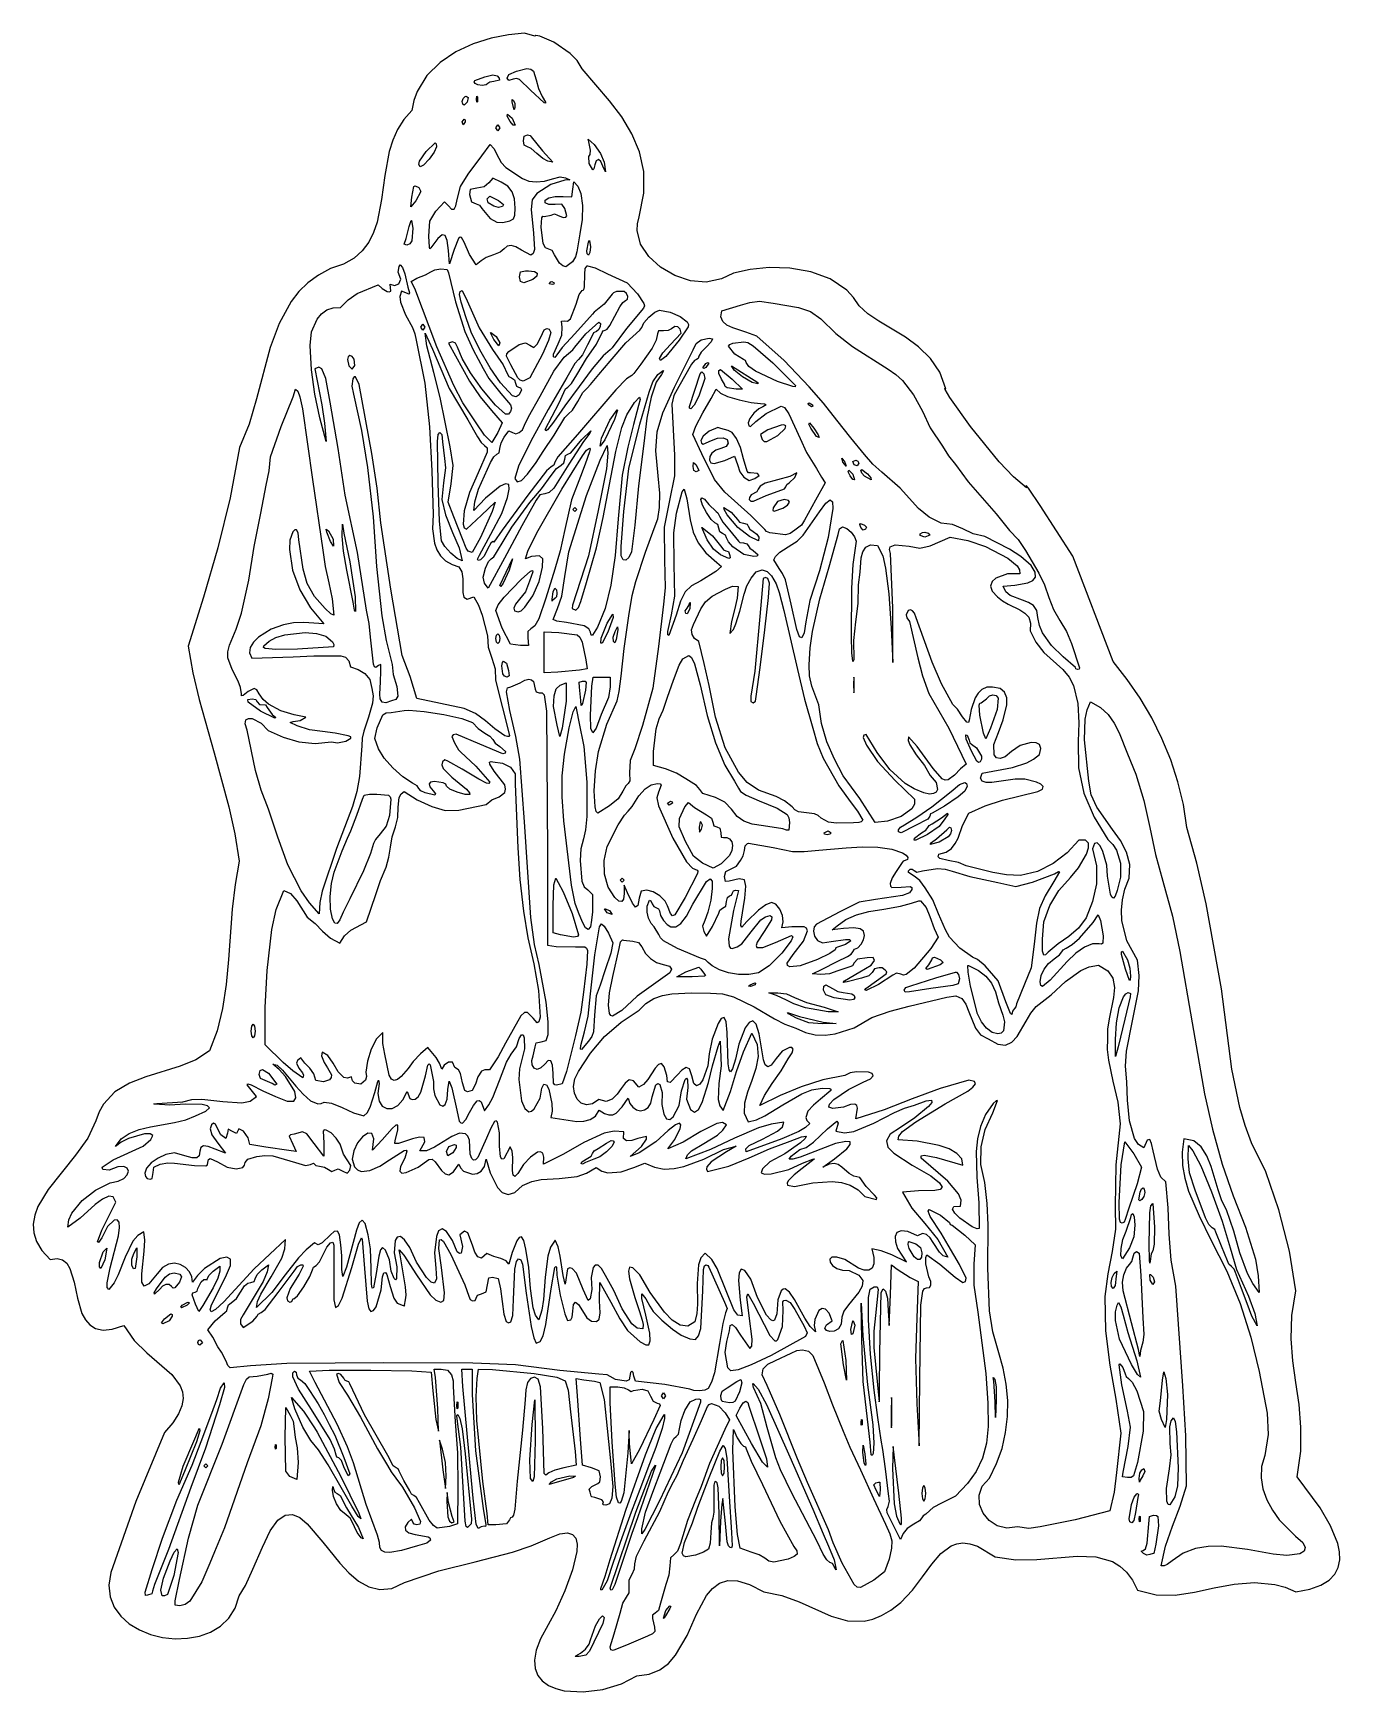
# Model space of a CAD drawing. Extents: x 2 to 139, y 4 to 179.
import ezdxf

# ---------------------------------------------------------------- set-up
doc = ezdxf.new("R2010")
doc.units = 0

msp = doc.modelspace()

# ---------------------------------------------------------------- linework, layer by layer
at = {"layer": 'Layer 1'}
for p, q in [((49.983764, 178.524169), (48.103673, 177.923122)), ((51.814895, 178.895737), (49.983764, 178.524169)), ((53.491889, 179.053791), (51.814895, 178.895737)), ((54.588481, 178.735843), (53.491889, 179.053791)), ((53.491889, 179.053791), (53.491889, 179.053791)), ((54.699854, 178.818071), (54.588481, 178.735843)), ((55.127032, 178.732869), (54.699854, 178.818071)), ((56.590428, 178.101941), (55.127032, 178.732869)), ((46.279798, 177.076631), (44.617315, 175.968733)), ((48.103673, 177.923122), (46.279798, 177.076631)), ((58.301928, 176.926588), (56.590428, 178.101941)), ((59.039235, 176.160854), (58.301928, 176.926588)), ((44.617315, 175.968733), (43.221402, 174.583463)), ((49.319646, 174.446804), (50.176156, 174.660932)), ((50.176156, 174.660932), (50.617388, 174.557114)), ((50.176156, 174.660932), (50.176156, 174.660932)), ((51.688026, 174.330007), (51.865161, 174.684994)), ((51.865161, 174.684994), (52.641867, 175.043766)), ((52.641867, 175.043766), (53.757926, 175.32278)), ((53.757926, 175.32278), (54.158602, 175.274701)), ((53.757926, 175.32278), (53.757926, 175.32278)), ((54.158602, 175.274701), (54.438443, 175.070097)), ((54.438443, 175.070097), (54.737722, 174.148323)), ((59.58479, 175.290338), (59.039235, 176.160854)), ((62.457909, 171.944548), (59.58479, 175.290338)), ((43.221402, 174.583463), (42.197234, 172.904855)), ((48.211075, 173.934359), (48.288471, 174.06081)), ((48.294428, 173.765489), (48.211075, 173.934359)), ((48.288471, 174.06081), (49.319646, 174.446804)), ((48.57943, 173.605998), (48.294428, 173.765489)), ((49.037481, 173.54938), (48.57943, 173.605998)), ((49.463042, 173.597572), (49.037481, 173.54938)), ((49.650571, 173.752512), (49.463042, 173.597572)), ((49.833552, 173.899157), (49.650571, 173.752512)), ((50.273486, 173.960152), (49.833552, 173.899157)), ((50.864685, 174.118274), (50.273486, 173.960152)), ((50.617388, 174.557114), (50.847713, 174.305935)), ((50.847713, 174.305935), (50.864685, 174.118274)), ((51.847475, 174.086217), (51.688026, 174.330007)), ((52.310944, 174.193744), (51.847475, 174.086217)), ((52.6487, 174.275084), (52.310944, 174.193744)), ((52.975415, 174.166619), (52.6487, 174.275084)), ((54.14076, 173.038755), (52.975415, 174.166619)), ((55.571571, 171.728113), (54.14076, 173.038755)), ((54.737722, 174.148323), (54.982826, 173.215254)), ((54.982826, 173.215254), (55.373614, 172.402861)), ((41.857422, 171.950561), (41.649989, 170.916947)), ((42.197234, 172.904855), (41.857422, 171.950561)), ((46.951268, 171.857808), (47.042759, 172.170531)), ((47.004818, 171.583546), (46.951268, 171.857808)), ((47.135702, 171.479344), (47.004818, 171.583546)), ((47.042759, 172.170531), (47.262725, 172.370416)), ((47.450897, 171.79941), (47.135702, 171.479344)), ((47.262725, 172.370416), (47.373035, 172.409349)), ((47.373035, 172.409349), (47.565214, 172.295019)), ((47.373035, 172.409349), (47.373035, 172.409349)), ((47.565214, 172.295019), (47.450897, 171.79941)), ((48.437182, 172.091403), (48.482606, 172.409349)), ((48.467492, 171.801032), (48.437182, 172.091403)), ((48.541003, 171.831855), (48.467492, 171.801032)), ((48.482606, 172.409349), (48.541003, 172.350952)), ((48.482606, 172.409349), (48.482606, 172.409349)), ((48.541003, 172.350952), (48.541003, 171.831855)), ((52.187658, 172.071935), (52.336898, 171.961629)), ((52.213614, 171.812387), (52.187658, 172.071935)), ((52.187658, 172.071935), (52.187658, 172.071935)), ((52.37583, 171.085651), (52.213614, 171.812387)), ((52.336898, 171.961629), (52.489966, 171.650965)), ((52.499116, 171.234892), (52.424099, 170.987534)), ((52.489966, 171.650965), (52.499116, 171.234892)), ((55.373614, 172.402861), (55.710605, 171.799537)), ((55.696289, 171.699559), (55.571571, 171.728113)), ((55.710605, 171.799537), (55.696289, 171.699559)), ((63.738061, 170.239137), (62.457909, 171.944548)), ((40.789051, 169.968191), (40.126121, 168.917791)), ((41.649989, 170.916947), (40.789051, 169.968191)), ((46.951268, 169.703555), (47.152416, 170.015015)), ((47.035618, 169.392097), (46.951268, 169.703555)), ((47.236769, 169.703555), (47.035618, 169.392097)), ((47.152416, 170.015015), (47.260725, 169.923524)), ((47.152416, 170.015015), (47.152416, 170.015015)), ((47.260725, 169.923524), (47.236769, 169.703555)), ((51.671585, 170.313333), (51.726959, 170.514644)), ((51.980019, 169.742487), (51.671585, 170.313333)), ((51.726959, 170.514644), (52.187658, 170.112345)), ((51.726959, 170.514644), (51.726959, 170.514644)), ((52.322041, 169.367905), (51.980019, 169.742487)), ((52.187658, 170.112345), (52.512093, 169.353165)), ((52.424099, 170.987534), (52.37583, 171.085651)), ((64.814128, 168.455749), (63.738061, 170.239137)), ((39.62807, 167.784937), (39.261772, 166.58882)), ((40.126121, 168.917791), (39.62807, 167.784937)), ((50.481128, 169.080639), (50.688765, 169.392097)), ((50.688765, 168.769182), (50.481128, 169.080639)), ((50.688765, 169.392097), (50.896404, 169.080639)), ((50.688765, 169.392097), (50.688765, 169.392097)), ((50.896404, 169.080639), (50.688765, 168.769182)), ((52.512093, 169.353165), (52.322041, 169.367905)), ((53.388071, 167.730988), (53.474585, 168.224129)), ((53.470443, 167.249889), (53.388071, 167.730988)), ((53.474585, 168.224129), (53.803347, 168.353903)), ((53.803347, 168.353903), (54.096636, 168.2896)), ((53.803347, 168.353903), (53.803347, 168.353903)), ((54.096636, 168.2896), (54.218626, 168.133287)), ((54.218626, 168.133287), (55.393082, 166.679815)), ((60.207708, 167.899695), (60.837112, 167.315709)), ((60.227173, 167.795874), (60.207708, 167.899695)), ((60.207708, 167.899695), (60.207708, 167.899695)), ((60.442366, 166.729643), (60.227173, 167.795874)), ((65.61125, 166.552162), (64.814128, 168.455749)), ((39.261772, 166.58882), (38.791931, 164.083561)), ((42.453759, 165.56488), (43.15537, 166.601952)), ((43.15537, 166.601952), (44.083255, 167.490904)), ((44.00763, 166.524829), (43.454415, 165.776906)), ((44.251962, 167.075628), (44.00763, 166.524829)), ((44.083255, 167.490904), (44.213875, 167.397271)), ((44.083255, 167.490904), (44.083255, 167.490904)), ((44.213875, 167.397271), (44.251962, 167.075628)), ((47.574183, 164.201127), (49.008188, 166.134764)), ((49.008188, 166.134764), (49.890655, 167.341665)), ((49.890655, 167.341665), (50.279977, 166.893942)), ((49.890655, 167.341665), (49.890655, 167.341665)), ((50.279977, 166.893942), (50.792586, 165.894681)), ((53.751438, 167.10807), (53.470443, 167.249889)), ((54.212469, 166.894412), (53.751438, 167.10807)), ((54.809096, 166.387825), (54.212469, 166.894412)), ((55.430046, 165.85994), (54.809096, 166.387825)), ((55.393082, 166.679815), (56.483185, 165.472914)), ((60.272594, 166.069876), (60.407922, 166.263351)), ((60.324503, 165.34314), (60.272594, 166.069876)), ((60.407922, 166.263351), (60.442366, 166.729643)), ((60.837112, 167.315709), (61.497685, 166.388453)), ((61.497685, 166.388453), (61.894774, 165.472914)), ((66.05457, 164.486151), (65.61125, 166.552162)), ((42.386596, 165.224084), (42.453759, 165.56488)), ((42.500008, 164.979773), (42.386596, 165.224084)), ((42.861985, 165.154381), (42.500008, 164.979773)), ((43.454415, 165.776906), (42.861985, 165.154381)), ((46.746176, 162.903864), (47.574183, 164.201127)), ((50.792586, 165.894681), (51.033235, 165.448656)), ((51.033235, 165.448656), (51.549866, 164.922746)), ((51.549866, 164.922746), (53.28425, 163.740428)), ((55.951112, 165.589711), (55.430046, 165.85994)), ((56.483185, 165.472914), (55.951112, 165.589711)), ((60.682275, 164.646877), (60.324503, 165.34314)), ((60.812544, 164.761653), (60.682275, 164.646877)), ((60.902001, 165.187412), (60.812544, 164.761653)), ((61.04177, 165.623127), (60.902001, 165.187412)), ((61.276064, 165.739274), (61.04177, 165.623127)), ((61.534208, 165.547046), (61.276064, 165.739274)), ((61.745532, 165.057638), (61.534208, 165.547046)), ((62.024548, 164.467164), (61.745532, 165.057638)), ((61.894774, 165.472914), (62.024548, 164.467164)), ((66.069226, 162.215492), (66.05457, 164.486151)), ((38.791931, 164.083561), (38.451585, 161.555541)), ((41.6435, 161.793814), (41.857625, 162.909873)), ((41.857625, 162.909873), (42.000379, 162.968271)), ((42.000379, 162.968271), (42.386214, 162.788003)), ((42.000379, 162.968271), (42.000379, 162.968271)), ((42.386214, 162.788003), (42.59085, 162.390776)), ((46.419194, 161.534266), (46.746176, 162.903864)), ((47.772407, 162.58988), (47.710446, 162.066342)), ((48.489091, 162.721701), (47.772407, 162.58988)), ((49.240493, 162.876788), (48.489091, 162.721701)), ((49.754389, 163.286219), (49.240493, 162.876788)), ((50.169668, 163.798828), (49.754389, 163.286219)), ((51.052135, 163.377061), (50.169668, 163.798828)), ((50.169668, 163.798828), (50.169668, 163.798828)), ((51.744973, 162.932838), (51.052135, 163.377061)), ((52.198588, 162.361237), (51.744973, 162.932838)), ((53.28425, 163.740428), (53.955624, 163.484116)), ((53.955624, 163.484116), (54.740153, 163.394637)), ((54.740153, 163.394637), (55.588354, 163.471566)), ((56.283352, 163.110139), (54.789632, 162.157184)), ((55.588354, 163.471566), (56.450741, 163.714475)), ((57.761463, 163.591189), (56.283352, 163.110139)), ((56.450741, 163.714475), (57.251998, 163.934378)), ((57.251998, 163.934378), (57.806884, 163.831269)), ((58.267583, 163.604165), (57.761463, 163.591189)), ((57.806884, 163.831269), (58.267583, 163.604165)), ((58.47522, 161.813282), (58.579041, 162.61788)), ((58.579041, 162.61788), (58.682859, 163.415994)), ((58.682859, 163.415994), (59.098138, 162.955294)), ((58.682859, 163.415994), (58.682859, 163.415994)), ((59.098138, 162.955294), (59.435364, 162.173465)), ((38.451585, 161.555541), (37.97572, 159.158286)), ((41.526703, 160.775085), (41.6435, 161.793814)), ((42.058776, 161.398003), (41.526703, 160.775085)), ((42.59085, 162.390776), (42.058776, 161.398003)), ((44.174097, 160.327368), (45.063052, 161.294185)), ((45.063052, 161.294185), (45.497795, 160.878906)), ((45.497795, 160.878906), (45.827151, 160.534494)), ((46.085519, 160.524746), (46.280375, 160.855918)), ((46.280375, 160.855918), (46.419194, 161.534266)), ((47.710446, 162.066342), (47.919494, 161.27715)), ((47.919494, 161.27715), (48.424203, 161.086545)), ((48.424203, 161.086545), (48.771098, 160.947685)), ((48.771098, 160.947685), (49.021167, 160.593402)), ((49.579194, 161.618619), (49.85821, 161.891144)), ((49.674565, 161.183099), (49.579194, 161.618619)), ((50.273486, 160.820509), (49.674565, 161.183099)), ((49.85821, 161.891144), (50.779607, 161.417471)), ((49.85821, 161.891144), (49.85821, 161.891144)), ((50.756538, 160.693591), (50.273486, 160.820509)), ((51.188394, 160.794553), (50.756538, 160.693591)), ((50.779607, 161.417471), (51.290731, 160.998125)), ((51.290731, 160.998125), (51.188394, 160.794553)), ((52.443965, 161.606501), (52.198588, 162.361237)), ((52.512093, 160.612869), (52.443965, 161.606501)), ((54.319183, 161.519729), (54.218626, 160.476607)), ((54.789632, 162.157184), (54.319183, 161.519729)), ((55.675673, 161.463162), (56.064983, 161.699313)), ((55.678586, 161.183875), (55.675673, 161.463162)), ((56.052743, 161.01549), (55.678586, 161.183875)), ((56.71678, 161.028148), (56.052743, 161.01549)), ((56.064983, 161.699313), (56.729903, 161.849696)), ((57.435102, 161.031814), (56.71678, 161.028148)), ((56.729903, 161.849696), (57.553823, 161.871679)), ((57.741998, 160.580428), (57.435102, 161.031814)), ((57.553823, 161.871679), (58.47522, 161.813282)), ((59.435364, 162.173465), (59.592497, 160.920552)), ((59.592497, 160.920552), (59.559227, 159.422956)), ((65.580359, 159.697961), (66.069226, 162.215492)), ((37.97572, 159.158286), (37.604151, 158.056672)), ((41.345019, 158.679235), (41.552659, 159.321615)), ((41.552659, 159.321615), (41.591591, 159.328103)), ((41.591591, 159.328103), (41.756595, 158.512975)), ((41.591591, 159.328103), (41.591591, 159.328103)), ((43.434384, 157.679971), (43.525943, 159.261238)), ((43.525943, 159.261238), (44.174097, 160.327368)), ((45.827151, 160.534494), (46.085519, 160.524746)), ((49.021167, 160.593402), (49.897143, 159.55521)), ((49.897143, 159.55521), (50.571819, 159.14982)), ((50.571819, 159.14982), (51.207865, 159.126952)), ((51.207865, 159.126952), (51.963023, 159.289556)), ((51.963023, 159.289556), (52.347275, 159.49495)), ((52.347275, 159.49495), (52.487878, 159.887824)), ((52.487878, 159.887824), (52.512093, 160.612869)), ((54.218626, 160.476607), (54.439241, 157.978455)), ((55.256819, 158.627323), (55.316021, 159.624928)), ((55.316021, 159.624928), (55.412844, 159.775328)), ((55.412844, 159.775328), (55.574765, 159.762847)), ((55.574765, 159.762847), (56.301502, 159.892621)), ((56.301502, 159.892621), (56.67253, 160.037849)), ((56.67253, 160.037849), (56.956861, 159.886133)), ((56.956861, 159.886133), (57.568524, 159.639607)), ((57.568524, 159.639607), (57.842001, 159.67639)), ((57.956125, 159.827736), (57.741998, 160.580428)), ((57.842001, 159.67639), (57.956125, 159.827736)), ((59.559227, 159.422956), (59.325242, 157.907078)), ((65.352129, 158.26189), (65.383956, 158.981944)), ((65.383956, 158.981944), (65.580359, 159.697961)), ((37.604151, 158.056672), (37.099324, 157.045322)), ((40.848041, 156.835325), (41.046538, 157.446375)), ((41.046538, 157.446375), (41.345019, 158.679235)), ((41.630524, 157.193318), (41.432571, 156.858864)), ((41.756595, 158.512975), (41.630524, 157.193318)), ((43.489273, 156.515375), (43.434384, 157.679971)), ((44.36876, 157.43989), (43.629047, 156.440626)), ((44.83466, 157.801917), (44.36876, 157.43989)), ((45.147736, 157.742344), (44.83466, 157.801917)), ((45.350339, 157.211974), (45.147736, 157.742344)), ((45.484819, 156.161612), (45.350339, 157.211974)), ((46.547854, 157.426761), (46.094757, 156.258945)), ((46.710604, 157.585474), (46.547854, 157.426761)), ((46.873403, 157.530732), (46.710604, 157.585474)), ((47.158904, 157.063544), (46.873403, 157.530732)), ((54.439241, 157.978455), (54.542638, 156.286457)), ((55.458188, 156.890143), (55.256819, 158.627323)), ((59.325242, 157.907078), (58.994317, 156.012373)), ((60.24015, 157.037588), (60.356948, 157.212786)), ((60.356948, 157.212786), (60.434813, 156.570403)), ((60.356948, 157.212786), (60.356948, 157.212786)), ((65.725411, 156.848568), (65.352129, 158.26189)), ((36.42811, 156.143426), (35.557384, 155.370176)), ((37.099324, 157.045322), (36.42811, 156.143426)), ((41.124403, 156.72613), (40.848041, 156.835325)), ((41.432571, 156.858864), (41.124403, 156.72613)), ((43.548347, 156.34482), (43.489273, 156.515375)), ((43.629047, 156.440626), (43.548347, 156.34482)), ((45.601613, 154.753561), (45.484819, 156.161612)), ((46.094757, 156.258945), (45.601613, 154.753561)), ((47.718114, 155.733205), (47.158904, 157.063544)), ((48.404738, 154.649746), (47.718114, 155.733205)), ((50.22158, 155.720381), (49.466523, 155.435579)), ((50.937463, 155.996251), (50.22158, 155.720381)), ((51.376569, 156.336808), (50.937463, 155.996251)), ((51.680742, 156.627254), (51.376569, 156.336808)), ((52.08934, 156.702315), (51.680742, 156.627254)), ((52.592516, 156.562179), (52.08934, 156.702315)), ((53.180429, 156.207033), (52.592516, 156.562179)), ((54.15374, 155.687936), (53.180429, 156.207033)), ((54.408737, 155.840803), (54.15374, 155.687936)), ((54.542638, 156.286457), (54.408737, 155.840803)), ((55.709654, 156.455696), (55.458188, 156.890143)), ((56.061421, 156.310852), (55.709654, 156.455696)), ((56.409575, 156.156629), (56.061421, 156.310852)), ((56.664871, 155.726869), (56.409575, 156.156629)), ((57.200203, 154.826254), (56.664871, 155.726869)), ((58.86895, 155.513973), (58.566064, 154.987157)), ((58.994317, 156.012373), (58.86895, 155.513973)), ((60.053529, 156.145616), (60.24015, 157.037588)), ((60.100184, 155.81739), (60.053529, 156.145616)), ((60.24015, 155.687936), (60.100184, 155.81739)), ((60.383317, 155.947161), (60.24015, 155.687936)), ((60.434813, 156.570403), (60.383317, 155.947161)), ((66.586623, 155.535788), (65.725411, 156.848568)), ((67.822185, 154.401342), (66.586623, 155.535788)), ((33.084889, 154.286376), (31.807343, 153.589515)), ((34.454019, 154.744763), (33.084889, 154.286376)), ((35.557384, 155.370176), (34.454019, 154.744763)), ((40.209493, 153.897051), (40.293518, 154.480258)), ((40.470659, 153.145713), (40.209493, 153.897051)), ((40.293518, 154.480258), (40.417132, 154.662719)), ((40.417132, 154.662719), (40.647468, 154.383149)), ((40.417132, 154.662719), (40.417132, 154.662719)), ((40.647468, 154.383149), (40.891561, 153.700766)), ((40.891561, 153.700766), (41.23471, 152.320295)), ((43.064526, 153.611549), (43.629047, 153.923007)), ((43.629047, 153.923007), (44.043399, 154.14581)), ((44.043399, 154.14581), (44.693194, 154.234467)), ((44.693194, 154.234467), (45.344032, 154.15641)), ((44.693194, 154.234467), (44.693194, 154.234467)), ((45.344032, 154.15641), (45.497795, 153.825677)), ((45.497795, 153.825677), (46.230253, 150.763475)), ((48.930323, 155.07151), (48.404738, 154.649746)), ((49.466523, 155.435579), (48.930323, 155.07151)), ((52.972792, 153.40391), (53.062215, 153.90746)), ((53.062215, 153.90746), (53.608687, 154.026825)), ((53.608687, 154.026825), (53.907165, 154.026825)), ((53.608687, 154.026825), (53.608687, 154.026825)), ((53.907165, 154.026825), (54.536927, 153.959527)), ((54.536927, 153.959527), (54.832606, 153.770582)), ((54.832606, 153.770582), (54.783984, 153.479409)), ((57.533571, 154.546011), (57.200203, 154.826254)), ((57.852304, 154.442104), (57.533571, 154.546011)), ((58.566064, 154.987157), (57.852304, 154.442104)), ((59.837848, 153.663461), (59.877383, 154.281066)), ((59.877383, 154.281066), (60.103887, 154.558901)), ((60.103887, 154.558901), (60.149308, 154.571878)), ((60.149308, 154.571878), (60.93697, 154.338445)), ((60.149308, 154.571878), (60.149308, 154.571878)), ((60.93697, 154.338445), (62.238676, 153.728347)), ((62.238676, 153.728347), (64.295596, 152.780992)), ((69.318514, 153.523024), (67.822185, 154.401342)), ((75.516553, 153.767855), (74.236303, 153.202759)), ((77.242088, 154.175659), (75.516553, 153.767855)), ((79.266457, 154.372989), (77.242088, 154.175659)), ((81.443211, 154.306666), (79.266457, 154.372989)), ((83.625899, 153.923509), (81.443211, 154.306666)), ((85.668071, 153.170338), (83.625899, 153.923509)), ((30.703174, 152.768109), (29.754639, 151.835072)), ((31.807343, 153.589515), (30.703174, 152.768109)), ((35.894498, 151.628148), (38.087684, 152.566867)), ((38.087684, 152.566867), (38.527233, 152.151063)), ((38.527233, 152.151063), (39.05238, 151.834811)), ((39.413127, 151.900808), (39.359473, 152.631752)), ((39.359473, 152.631752), (39.824013, 152.485592)), ((39.824013, 152.485592), (40.268287, 152.66607)), ((40.268287, 152.66607), (40.470659, 153.145713)), ((41.23471, 152.320295), (41.405198, 151.718999)), ((41.572124, 152.910766), (42.162597, 153.261159)), ((41.954958, 152.171056), (41.572124, 152.910766)), ((44.264941, 146.032731), (41.954958, 152.171056)), ((42.162597, 153.261159), (43.064526, 153.611549)), ((46.744035, 151.836011), (46.9318, 151.95044)), ((46.9318, 151.95044), (47.470362, 150.860334)), ((46.9318, 151.95044), (46.9318, 151.95044)), ((53.064499, 152.90128), (52.972792, 153.40391)), ((53.446468, 152.780992), (53.064499, 152.90128)), ((54.380844, 153.105429), (53.446468, 152.780992)), ((54.783984, 153.479409), (54.380844, 153.105429)), ((56.102151, 152.659093), (56.282037, 152.878324)), ((56.411808, 152.573355), (56.102151, 152.659093)), ((56.282037, 152.878324), (56.36639, 152.90428)), ((56.36639, 152.90428), (56.606471, 152.780992)), ((56.36639, 152.90428), (56.36639, 152.90428)), ((56.602805, 152.63365), (56.411808, 152.573355)), ((56.606471, 152.780992), (56.602805, 152.63365)), ((59.263832, 151.543928), (59.558834, 151.95044)), ((59.558834, 151.95044), (59.731829, 152.039711)), ((59.731829, 152.039711), (59.832451, 152.331247)), ((59.832451, 152.331247), (59.837848, 153.663461)), ((64.295596, 152.780992), (65.411655, 151.619514)), ((70.962031, 152.978625), (69.318514, 153.523024)), ((72.639155, 152.845939), (70.962031, 152.978625)), ((74.236303, 153.202759), (72.639155, 152.845939)), ((87.423276, 151.993974), (85.668071, 153.170338)), ((88.147501, 151.230476), (87.423276, 151.993974)), ((28.943998, 150.80332), (27.665428, 148.495331)), ((29.754639, 151.835072), (28.943998, 150.80332)), ((34.12308, 150.179018), (34.928088, 150.974932)), ((34.928088, 150.974932), (35.894498, 151.628148)), ((39.05238, 151.834811), (39.268929, 151.80236)), ((39.268929, 151.80236), (39.413127, 151.900808)), ((40.546909, 151.898528), (40.380099, 151.324985)), ((40.380099, 151.324985), (40.438813, 150.71345)), ((40.438813, 150.71345), (40.986464, 149.410736)), ((41.366466, 151.566753), (40.546909, 151.898528)), ((41.405198, 151.718999), (41.366466, 151.566753)), ((46.230253, 150.763475), (47.230281, 147.648422)), ((46.658398, 151.544721), (46.744035, 151.836011)), ((46.821494, 150.743539), (46.658398, 151.544721)), ((47.360055, 149.088915), (46.821494, 150.743539)), ((47.470362, 150.860334), (48.738367, 148.032827)), ((58.352201, 148.975484), (58.92294, 150.509944)), ((58.92294, 150.509944), (59.263832, 151.543928)), ((61.87698, 150.524354), (60.850091, 149.666412)), ((62.731817, 151.554626), (61.87698, 150.524354)), ((62.484043, 148.270783), (63.536418, 150.23093)), ((62.8621, 151.72731), (62.731817, 151.554626)), ((63.18306, 151.849889), (62.8621, 151.72731)), ((63.97765, 151.846619), (63.18306, 151.849889)), ((63.536418, 150.23093), (63.851, 150.704738)), ((63.851, 150.704738), (64.133377, 150.905758)), ((64.251598, 151.640893), (63.97765, 151.846619)), ((64.133377, 150.905758), (64.351497, 151.037345)), ((64.383559, 151.326763), (64.251598, 151.640893)), ((64.351497, 151.037345), (64.383559, 151.326763)), ((65.411655, 151.619514), (66.075558, 150.605273)), ((66.120093, 150.333469), (66.015105, 150.114133)), ((66.075558, 150.605273), (66.120093, 150.333469)), ((74.275236, 149.809163), (76.239106, 150.421053)), ((76.239106, 150.421053), (77.230855, 150.698084)), ((77.230855, 150.698084), (78.252817, 150.827892)), ((78.252817, 150.827892), (79.69331, 150.607274)), ((78.252817, 150.827892), (78.252817, 150.827892)), ((79.69331, 150.607274), (82.349378, 150.156272)), ((88.745066, 150.341237), (88.147501, 151.230476)), ((89.630077, 149.505565), (88.745066, 150.341237)), ((27.665428, 148.495331), (26.725533, 145.947467)), ((31.093888, 147.60444), (31.680562, 148.952184)), ((31.680562, 148.952184), (32.131683, 149.497159)), ((32.131683, 149.497159), (32.688761, 149.907595)), ((32.688761, 149.907595), (33.352368, 150.147033)), ((33.352368, 150.147033), (34.12308, 150.179018)), ((40.986464, 149.410736), (41.697171, 148.059041)), ((47.893179, 147.569506), (47.360055, 149.088915)), ((57.404734, 148.719041), (57.664133, 148.751502)), ((57.450005, 148.083166), (57.404734, 148.719041)), ((57.664133, 148.751502), (58.038067, 148.72097)), ((58.038067, 148.72097), (58.352201, 148.975484)), ((60.655429, 149.47175), (58.78668, 147.382385)), ((59.962114, 147.410928), (61.336741, 148.628216)), ((60.850091, 149.666412), (60.655429, 149.47175)), ((61.336741, 148.628216), (61.500294, 148.489287)), ((61.500294, 148.489287), (61.482345, 148.17609)), ((66.015105, 150.114133), (64.243687, 147.95988)), ((65.846398, 148.070189), (66.070037, 148.552681)), ((66.070037, 148.552681), (66.599038, 149.150465)), ((66.599038, 149.150465), (67.22053, 149.659076)), ((67.22053, 149.659076), (67.721638, 149.874049)), ((67.721638, 149.874049), (68.832954, 149.684319)), ((67.721638, 149.874049), (67.721638, 149.874049)), ((68.832954, 149.684319), (69.893588, 149.224269)), ((69.893588, 149.224269), (70.619315, 148.65761)), ((70.619315, 148.65761), (70.767768, 148.385462)), ((74.168099, 149.17343), (74.275236, 149.809163)), ((74.372103, 148.68287), (74.168099, 149.17343)), ((74.812911, 148.308094), (74.372103, 148.68287)), ((82.349378, 150.156272), (83.609736, 149.750603)), ((83.609736, 149.750603), (84.683132, 148.965632)), ((84.683132, 148.965632), (86.274799, 147.414551)), ((90.806344, 148.713968), (89.630077, 149.505565)), ((93.595605, 147.027608), (90.806344, 148.713968)), ((30.924144, 146.156017), (31.093888, 147.60444)), ((41.697171, 148.059041), (41.959704, 147.386281)), ((41.959704, 147.386281), (42.078241, 146.727023)), ((42.078241, 146.727023), (43.00413, 142.199503)), ((42.59085, 148.109122), (42.798492, 148.420579)), ((42.798492, 147.797664), (42.59085, 148.109122)), ((42.798492, 148.420579), (43.006129, 148.109122)), ((42.798492, 148.420579), (42.798492, 148.420579)), ((43.006129, 148.109122), (42.798492, 147.797664)), ((43.032082, 147.479715), (43.817218, 145.766697)), ((43.211791, 146.147766), (43.032082, 147.479715)), ((43.032082, 147.479715), (43.032082, 147.479715)), ((47.230281, 147.648422), (48.106257, 145.721273)), ((48.794795, 145.692421), (47.893179, 147.569506)), ((48.738367, 148.032827), (50.124247, 145.740738)), ((49.923096, 147.512159), (49.962029, 147.531624)), ((50.258209, 146.784183), (49.923096, 147.512159)), ((49.962029, 147.531624), (50.514319, 147.128502)), ((49.962029, 147.531624), (49.962029, 147.531624)), ((50.805563, 146.136552), (50.258209, 146.784183)), ((50.514319, 147.128502), (50.896404, 146.44801)), ((54.873985, 146.331215), (55.39957, 147.427806)), ((55.39957, 147.427806), (55.573505, 147.814515)), ((55.573505, 147.814515), (55.834317, 147.966368)), ((55.834317, 147.966368), (56.090535, 147.869289)), ((55.834317, 147.966368), (55.834317, 147.966368)), ((56.256081, 147.518648), (56.020707, 146.703842)), ((56.090535, 147.869289), (56.256081, 147.518648)), ((57.041217, 146.344188), (57.442599, 147.252641)), ((57.442599, 147.252641), (57.450005, 148.083166)), ((58.78668, 147.382385), (57.466875, 145.956284)), ((58.78668, 145.987313), (59.962114, 147.410928)), ((60.655429, 147.265588), (60.136332, 146.220905)), ((60.777415, 147.491948), (60.655429, 147.265588)), ((61.070707, 147.648422), (60.777415, 147.491948)), ((61.325087, 147.844007), (61.070707, 147.648422)), ((61.087806, 146.315195), (61.693623, 147.518648)), ((61.482345, 148.17609), (61.325087, 147.844007)), ((61.693623, 147.518648), (61.779856, 147.715053)), ((61.779856, 147.715053), (61.985615, 147.797664)), ((61.985615, 147.797664), (62.19815, 147.899044)), ((62.19815, 147.899044), (62.484043, 148.270783)), ((64.243687, 147.95988), (62.731817, 145.935401)), ((64.159071, 146.449006), (65.638762, 147.797664)), ((65.638762, 147.797664), (65.846398, 148.070189)), ((67.353504, 146.744173), (66.951372, 145.891128)), ((67.50751, 147.388871), (67.353504, 146.744173)), ((67.622515, 147.724861), (67.50751, 147.388871)), ((68.123937, 147.726287), (67.622515, 147.724861)), ((68.637872, 147.733985), (68.123937, 147.726287)), ((69.765579, 146.733514), (68.364021, 145.007516)), ((68.980445, 147.92095), (68.637872, 147.733985)), ((68.857162, 146.285791), (69.999174, 147.479715)), ((69.311214, 148.152222), (68.980445, 147.92095)), ((69.642337, 148.133341), (69.311214, 148.152222)), ((69.897195, 147.897956), (69.642337, 148.133341)), ((70.725911, 148.148054), (69.765579, 146.733514)), ((69.999174, 147.479715), (69.897195, 147.897956)), ((70.767768, 148.385462), (70.725911, 148.148054)), ((71.588909, 146.389612), (72.111352, 146.773348)), ((72.111352, 146.773348), (72.925584, 146.95413)), ((72.925584, 146.95413), (73.282466, 146.869777)), ((72.925584, 146.95413), (72.925584, 146.95413)), ((73.282466, 146.869777), (73.155233, 146.56311)), ((75.41619, 148.01971), (74.812911, 148.308094)), ((76.812819, 147.584562), (75.41619, 148.01971)), ((77.967315, 147.142302), (76.812819, 147.584562)), ((80.820188, 144.580687), (77.967315, 147.142302)), ((86.274799, 147.414551), (88.017562, 146.046134)), ((94.990076, 146.015147), (93.595605, 147.027608)), ((26.725533, 145.947467), (25.294033, 140.545396)), ((31.078389, 143.593561), (30.924144, 146.156017)), ((34.944567, 144.983203), (34.864635, 144.700436)), ((35.109364, 145.098358), (34.944567, 144.983203)), ((35.355479, 144.994884), (35.109364, 145.098358)), ((35.109364, 145.098358), (35.109364, 145.098358)), ((35.552846, 144.736451), (35.355479, 144.994884)), ((43.940504, 143.333428), (43.211791, 146.147766)), ((43.817218, 145.766697), (45.558949, 141.638759)), ((46.043481, 141.940436), (44.264941, 146.032731)), ((45.906586, 146.551831), (45.497795, 146.422056)), ((45.497795, 146.422056), (47.697469, 142.41852)), ((46.250795, 146.410224), (45.906586, 146.551831)), ((46.458124, 145.980822), (46.250795, 146.410224)), ((46.933255, 144.796494), (46.458124, 145.980822)), ((48.106257, 145.721273), (49.137962, 143.748704)), ((49.882595, 143.802185), (48.794795, 145.692421)), ((50.124247, 145.740738), (51.258874, 144.146584)), ((50.896404, 146.44801), (50.805563, 146.136552)), ((51.601542, 145.038223), (51.64904, 145.279399)), ((52.064372, 144.118564), (51.601542, 145.038223)), ((51.64904, 145.279399), (51.856733, 145.53959)), ((51.856733, 145.53959), (52.946839, 146.259838)), ((52.946839, 146.259838), (53.609242, 146.45118)), ((53.609242, 146.45118), (54.062898, 146.194949)), ((55.388818, 145.23898), (54.049919, 142.762422)), ((54.062898, 146.194949), (54.46638, 145.950491)), ((54.46638, 145.950491), (54.873985, 146.331215)), ((56.020707, 146.703842), (55.388818, 145.23898)), ((56.535632, 145.246036), (57.041217, 146.344188)), ((56.538706, 144.978542), (56.535632, 145.246036)), ((56.710289, 144.890719), (56.538706, 144.978542)), ((56.917931, 145.1892), (56.710289, 144.890719)), ((57.466875, 145.956284), (56.917931, 145.1892)), ((57.689635, 144.950291), (58.585529, 145.721273)), ((58.585529, 145.721273), (58.78668, 145.987313)), ((59.617232, 145.182711), (59.201959, 144.683082)), ((60.136332, 146.220905), (59.617232, 145.182711)), ((60.019534, 144.786898), (61.087806, 146.315195)), ((61.764875, 145.095026), (60.616496, 143.709771)), ((62.530668, 145.721273), (61.764875, 145.095026)), ((62.511201, 144.520864), (64.159071, 146.449006)), ((62.731817, 145.935401), (62.530668, 145.721273)), ((66.951372, 145.891128), (65.762045, 144.215894)), ((67.715147, 144.780412), (68.050614, 145.380025)), ((68.364021, 145.007516), (67.83407, 144.580342)), ((68.050614, 145.380025), (68.857162, 146.285791)), ((69.298394, 141.77614), (71.257984, 145.721273)), ((71.257984, 145.721273), (71.588909, 146.389612)), ((71.867923, 145.026981), (71.79168, 144.784895)), ((72.096649, 145.464065), (71.867923, 145.026981)), ((72.646571, 146.039222), (72.096649, 145.464065)), ((73.155233, 146.56311), (72.646571, 146.039222)), ((74.982507, 146.084643), (75.106382, 146.265445)), ((75.627103, 145.263222), (74.982507, 146.084643)), ((75.106382, 146.265445), (75.446939, 146.410763)), ((75.446939, 146.410763), (76.591708, 146.54534)), ((76.539798, 144.683082), (75.627103, 145.263222)), ((76.591708, 146.54534), (77.026083, 146.46503)), ((76.591708, 146.54534), (76.591708, 146.54534)), ((77.026083, 146.46503), (77.577587, 146.14445)), ((77.577587, 146.14445), (79.65438, 144.326201)), ((88.017562, 146.046134), (91.768809, 143.670841)), ((96.238757, 144.811367), (94.990076, 146.015147)), ((31.435613, 141.054922), (31.078389, 143.593561)), ((31.848853, 143.879614), (31.417288, 143.703286)), ((31.417288, 143.703286), (32.1538, 139.903802)), ((32.175959, 143.714145), (31.848853, 143.879614)), ((32.596365, 142.690371), (32.175959, 143.714145)), ((34.864635, 144.700436), (34.999058, 144.008255)), ((34.999058, 144.008255), (35.364847, 143.663122)), ((35.364847, 143.663122), (35.641438, 144.066652)), ((35.641438, 144.066652), (35.552846, 144.736451)), ((44.608348, 140.691929), (43.940504, 143.333428)), ((47.818855, 143.293031), (46.933255, 144.796494)), ((49.023351, 141.610238), (47.818855, 143.293031)), ((49.137962, 143.748704), (49.728436, 142.704021)), ((50.974269, 142.243325), (49.882595, 143.802185)), ((51.258874, 144.146584), (51.726959, 143.132279)), ((52.810574, 142.762422), (52.064372, 144.118564)), ((55.152998, 140.841761), (56.580515, 143.476181)), ((56.580515, 143.476181), (57.689635, 144.950291)), ((58.78668, 144.28078), (57.962614, 142.781889)), ((59.201959, 144.683082), (58.78668, 144.28078)), ((59.000808, 143.073882), (60.019534, 144.786898)), ((60.616496, 143.709771), (59.260356, 141.841025)), ((61.310788, 143.125788), (62.511201, 144.520864)), ((65.015844, 143.229609), (64.782251, 143.02197)), ((65.762045, 144.215894), (65.015844, 143.229609)), ((67.539955, 143.112812), (68.085002, 143.534579)), ((67.83407, 144.580342), (67.715147, 144.780412)), ((68.130426, 143.489158), (67.922789, 143.125788)), ((68.085002, 143.534579), (68.130426, 143.489158)), ((68.085002, 143.534579), (68.085002, 143.534579)), ((71.084152, 144.191457), (69.746114, 141.834537)), ((71.393876, 144.587355), (71.084152, 144.191457)), ((71.608374, 144.683082), (71.393876, 144.587355)), ((71.79168, 144.784895), (71.608374, 144.683082)), ((71.991209, 143.190677), (72.166407, 143.378849)), ((72.166407, 143.378849), (72.385277, 143.178349)), ((72.166407, 143.378849), (72.166407, 143.378849)), ((72.283201, 143.800616), (72.594659, 144.267803)), ((72.373777, 143.729063), (72.283201, 143.800616)), ((72.594659, 143.852525), (72.373777, 143.729063)), ((72.594659, 144.267803), (72.815275, 144.391089)), ((72.906117, 144.319712), (72.594659, 143.852525)), ((72.815275, 144.391089), (72.906117, 144.319712)), ((72.815275, 144.391089), (72.815275, 144.391089)), ((73.953308, 143.229802), (73.972996, 143.521674)), ((74.255771, 142.606691), (73.953308, 143.229802)), ((73.972996, 143.521674), (74.125997, 143.644888)), ((74.125997, 143.644888), (75.378316, 142.606691)), ((74.125997, 143.644888), (74.125997, 143.644888)), ((75.280988, 144.008255), (78.077622, 142.262789)), ((75.557868, 143.558169), (75.280988, 144.008255)), ((75.280988, 144.008255), (75.280988, 144.008255)), ((76.46103, 142.858777), (75.557868, 143.558169)), ((76.760153, 144.590982), (76.539798, 144.683082)), ((76.851256, 144.371622), (76.760153, 144.590982)), ((77.106436, 143.962064), (76.851256, 144.371622)), ((77.804806, 143.453104), (77.106436, 143.962064)), ((80.128056, 142.37959), (77.804806, 143.453104)), ((79.65438, 144.326201), (82.042226, 141.938352)), ((83.463254, 141.802093), (80.820188, 144.580687)), ((91.768809, 143.670841), (92.592296, 143.127673)), ((97.232389, 143.357418), (96.238757, 144.811367)), ((97.86171, 141.594453), (97.232389, 143.357418)), ((29.159217, 140.770387), (29.405789, 141.568497)), ((29.405789, 141.568497), (29.635071, 141.366937)), ((29.405789, 141.568497), (29.405789, 141.568497)), ((33.058933, 140.199378), (32.596365, 142.690371)), ((35.441156, 142.655903), (35.335866, 141.876089)), ((35.335866, 141.876089), (35.485711, 141.036424)), ((35.563852, 142.868614), (35.441156, 142.655903)), ((35.719585, 142.880659), (35.563852, 142.868614)), ((36.089161, 142.055153), (35.719585, 142.880659)), ((37.443786, 134.801576), (36.089161, 142.055153)), ((43.00413, 142.199503), (43.505903, 137.606899)), ((45.558949, 141.638759), (47.522274, 138.33063)), ((47.016106, 140.112893), (46.043481, 141.940436)), ((47.697469, 142.41852), (48.840618, 140.77015)), ((50.45517, 139.88792), (49.023351, 141.610238)), ((49.728436, 142.704021), (51.000223, 141.094821)), ((52.248149, 140.874187), (50.974269, 142.243325)), ((51.726959, 143.132279), (51.848946, 142.910231)), ((51.848946, 142.910231), (52.142238, 142.755933)), ((52.142238, 142.755933), (52.443047, 142.556576)), ((52.443047, 142.556576), (52.557513, 142.21088)), ((52.557513, 142.21088), (52.646614, 141.900514)), ((52.646614, 141.900514), (52.868971, 141.77614)), ((53.0302, 142.505793), (52.810574, 142.762422)), ((52.868971, 141.77614), (53.085531, 141.701168)), ((53.171514, 141.510247), (52.93386, 140.984515)), ((53.349138, 142.399055), (53.0302, 142.505793)), ((53.085531, 141.701168), (53.171514, 141.510247)), ((54.049919, 142.762422), (53.349138, 142.399055)), ((57.962614, 142.781889), (55.984091, 139.436118)), ((57.651153, 141.218107), (57.829196, 141.612282)), ((59.260356, 141.841025), (57.754974, 139.80357)), ((57.829196, 141.612282), (58.059944, 141.77614)), ((58.059944, 141.77614), (58.447897, 142.15735)), ((58.447897, 142.15735), (59.000808, 143.073882)), ((63.109005, 141.490901), (59.091649, 136.792806)), ((59.644811, 141.217034), (60.084422, 141.678807)), ((60.084422, 141.678807), (60.454278, 142.048662)), ((60.454278, 142.048662), (61.310788, 143.125788)), ((64.229229, 142.642481), (63.109005, 141.490901)), ((64.782251, 143.02197), (64.229229, 142.642481)), ((66.612067, 141.25704), (67.015169, 142.332)), ((67.370001, 142.322506), (66.841565, 140.717145)), ((67.015169, 142.332), (67.539955, 143.112812)), ((67.922789, 143.125788), (67.370001, 142.322506)), ((68.077164, 139.088381), (69.298394, 141.77614)), ((69.746114, 141.834537), (69.232064, 140.896057)), ((70.881638, 139.751658), (71.991209, 143.190677)), ((72.490841, 142.691048), (71.861434, 140.835273)), ((72.385277, 143.178349), (72.490841, 142.691048)), ((73.159177, 140.575724), (73.678274, 141.562009)), ((73.678274, 141.562009), (74.145462, 141.15971)), ((73.678274, 141.562009), (73.678274, 141.562009)), ((74.567229, 142.081106), (74.255771, 142.606691)), ((74.632536, 141.863704), (74.567229, 142.081106)), ((74.841417, 141.712666), (74.632536, 141.863704)), ((75.767641, 141.581477), (74.841417, 141.712666)), ((75.378316, 142.606691), (76.448957, 141.568497)), ((76.448957, 141.568497), (75.767641, 141.581477)), ((77.47333, 142.260448), (76.46103, 142.858777)), ((78.077622, 142.11355), (77.47333, 142.260448)), ((78.077622, 142.262789), (78.077622, 142.11355)), ((81.749987, 141.832107), (80.128056, 142.37959)), ((81.992454, 141.819645), (81.749987, 141.832107)), ((82.042226, 141.938352), (81.992454, 141.819645)), ((84.970255, 140.081859), (83.463254, 141.802093)), ((92.592296, 143.127673), (93.304812, 142.481779)), ((93.304812, 142.481779), (94.46533, 140.955952)), ((97.791604, 141.52442), (97.749398, 141.665235)), ((97.749398, 141.665235), (97.86171, 141.594453)), ((98.280633, 140.706846), (97.791604, 141.52442)), ((25.294033, 140.545396), (24.518564, 137.897835)), ((27.891919, 137.635936), (29.159217, 140.770387)), ((29.635071, 141.366937), (29.858348, 140.77729)), ((29.858348, 140.77729), (30.126034, 139.498598)), ((31.963735, 138.544344), (31.435613, 141.054922)), ((32.1538, 139.903802), (32.459615, 137.994551)), ((33.871729, 135.303444), (33.058933, 140.199378)), ((35.485711, 141.036424), (36.337299, 137.203645)), ((45.68597, 135.50804), (44.608348, 140.691929)), ((47.775334, 138.973012), (47.016106, 140.112893)), ((48.840618, 140.77015), (50.033405, 139.323403)), ((51.515127, 138.937884), (50.45517, 139.88792)), ((51.000223, 141.094821), (52.030443, 139.901604)), ((52.030443, 139.901604), (52.116013, 139.562715)), ((52.612016, 140.777864), (52.248149, 140.874187)), ((52.93386, 140.984515), (52.612016, 140.777864)), ((53.907165, 138.661555), (55.152998, 140.841761)), ((55.672098, 137.318392), (57.138547, 140.128004)), ((57.754974, 139.80357), (56.56105, 138.090549)), ((57.138547, 140.128004), (57.651153, 141.218107)), ((58.551463, 139.361007), (59.098138, 140.283734)), ((59.098138, 140.283734), (59.644811, 141.217034)), ((64.269643, 138.869194), (65.093709, 140.166937)), ((65.515473, 139.855479), (64.989888, 137.831)), ((65.093709, 140.166937), (65.599829, 140.718478)), ((65.679264, 140.495445), (65.515473, 139.855479)), ((65.599829, 140.718478), (65.679264, 140.495445)), ((65.599829, 140.718478), (65.599829, 140.718478)), ((65.658227, 137.895886), (66.612067, 141.25704)), ((66.841565, 140.717145), (66.386553, 138.499266)), ((69.232064, 140.896057), (69.022181, 139.988899)), ((69.022181, 139.988899), (69.278929, 134.612597)), ((70.879797, 139.568354), (70.881638, 139.751658)), ((71.353687, 139.887113), (71.011412, 139.492112)), ((71.861434, 140.835273), (71.353687, 139.887113)), ((72.270222, 139.063854), (73.159177, 140.575724)), ((74.145462, 141.15971), (74.88104, 140.798163)), ((74.88104, 140.798163), (76.084524, 140.428059)), ((76.084524, 140.428059), (77.371271, 140.149632)), ((77.371271, 140.149632), (78.356638, 140.063118)), ((78.356638, 140.063118), (78.759909, 140.030253)), ((78.927644, 139.9009), (78.596719, 139.699749)), ((78.759909, 140.030253), (78.927644, 139.9009)), ((78.950983, 138.993736), (80.517376, 139.784102)), ((80.517376, 139.784102), (80.862253, 139.623239)), ((83.361518, 140.054033), (83.469742, 140.115028)), ((83.391877, 139.907388), (83.361518, 140.054033)), ((83.729291, 139.699749), (83.391877, 139.907388)), ((83.469742, 140.115028), (83.807156, 139.907388)), ((83.469742, 140.115028), (83.469742, 140.115028)), ((83.837518, 139.760743), (83.729291, 139.699749)), ((83.807156, 139.907388), (83.837518, 139.760743)), ((86.370197, 138.291697), (84.970255, 140.081859)), ((94.46533, 140.955952), (95.387156, 139.241635)), ((100.464578, 137.619828), (98.280633, 140.706846)), ((30.126034, 139.498598), (31.174582, 132.045349)), ((32.630677, 136.06607), (31.963735, 138.544344)), ((32.459615, 137.994551), (32.630677, 136.06607)), ((47.522274, 138.33063), (48.560468, 136.533258)), ((48.411229, 138.038637), (47.775334, 138.973012)), ((49.287476, 136.741283), (48.411229, 138.038637)), ((50.033405, 139.323403), (51.162441, 138.012684)), ((51.162441, 138.012684), (50.682277, 136.987469)), ((51.819504, 138.925541), (51.515127, 138.937884)), ((52.018952, 139.20012), (51.819504, 138.925541)), ((52.116013, 139.562715), (52.018952, 139.20012)), ((53.485401, 137.772603), (53.907165, 138.661555)), ((55.984091, 139.436118), (54.172733, 136.095788)), ((56.56105, 138.090549), (55.928545, 137.287051)), ((56.606471, 136.734409), (57.748483, 138.58369)), ((57.748483, 138.58369), (58.111853, 138.921103)), ((58.111853, 138.921103), (58.551463, 139.361007)), ((61.602781, 136.403484), (62.499175, 138.290022)), ((62.992081, 138.380941), (61.940192, 136.228288)), ((62.499175, 138.290022), (63.270378, 139.375312)), ((63.296334, 139.349359), (62.992081, 138.380941)), ((63.270378, 139.375312), (63.296334, 139.349359)), ((63.270378, 139.375312), (63.270378, 139.375312)), ((63.757599, 137.524969), (64.269643, 138.869194)), ((66.386553, 138.499266), (66.054035, 135.858431)), ((67.464479, 137.071907), (68.077164, 139.088381)), ((71.011412, 139.492112), (70.879797, 139.568354)), ((71.549977, 137.668782), (72.270222, 139.063854)), ((77.236222, 138.488607), (77.058893, 138.019172)), ((77.058893, 138.019172), (77.115091, 137.722521)), ((77.659924, 139.043323), (77.236222, 138.488607)), ((77.275806, 137.647567), (77.863494, 138.155437)), ((78.167567, 139.506107), (77.659924, 139.043323)), ((77.863494, 138.155437), (78.950983, 138.993736)), ((78.596719, 139.699749), (78.167567, 139.506107)), ((80.862253, 139.623239), (81.334138, 138.96723)), ((81.334138, 138.96723), (82.53537, 136.377528)), ((83.445736, 137.870904), (83.495698, 138.038637)), ((83.495698, 138.038637), (83.962886, 137.467631)), ((83.495698, 138.038637), (83.495698, 138.038637)), ((87.842755, 136.451411), (86.370197, 138.291697)), ((95.387156, 139.241635), (96.207086, 137.487098)), ((24.518564, 137.897835), (23.514038, 135.423687)), ((26.77786, 134.456867), (27.891919, 137.635936)), ((36.337299, 137.203645), (36.971625, 133.327834)), ((43.505903, 137.606899), (43.744811, 132.983592)), ((44.348303, 136.051574), (44.423415, 136.811701)), ((44.423415, 136.811701), (44.576399, 137.000443)), ((44.576399, 137.000443), (44.808586, 136.778972)), ((44.576399, 137.000443), (44.576399, 137.000443)), ((44.808586, 136.778972), (44.874877, 136.014158)), ((48.560468, 136.533258), (48.923907, 135.950783)), ((50.046382, 135.962252), (49.287476, 136.741283)), ((50.682277, 136.987469), (50.046382, 135.962252)), ((51.029889, 135.909496), (51.350613, 136.507302)), ((51.350613, 136.507302), (51.863221, 137.182126)), ((51.863221, 137.182126), (52.226588, 137.013422)), ((52.226588, 137.013422), (52.578791, 136.880159)), ((52.578791, 136.880159), (52.949083, 136.988232)), ((52.949083, 136.988232), (53.272832, 137.298695)), ((53.272832, 137.298695), (53.485401, 137.772603)), ((55.464456, 135.021388), (56.606471, 136.734409)), ((55.740485, 137.18744), (55.672098, 137.318392)), ((55.928545, 137.287051), (55.740485, 137.18744)), ((59.091649, 136.792806), (56.995794, 134.443893)), ((58.377892, 134.872146), (59.53937, 136.273709)), ((59.53937, 136.273709), (60.486722, 137.188617)), ((60.388433, 136.945561), (59.727541, 136.06607)), ((60.486722, 137.188617), (60.388433, 136.945561)), ((60.486722, 137.188617), (60.486722, 137.188617)), ((61.451125, 135.578248), (61.602781, 136.403484)), ((63.109293, 135.018343), (63.757599, 137.524969)), ((64.989888, 137.831), (64.392929, 135.443152)), ((64.495043, 133.217635), (65.658227, 137.895886)), ((67.340495, 135.071612), (67.464479, 137.071907)), ((71.206075, 136.805783), (71.549977, 137.668782)), ((72.17938, 134.774816), (71.206075, 136.805783)), ((72.306252, 136.618226), (72.075565, 136.169888)), ((72.945049, 137.13022), (72.306252, 136.618226)), ((73.846984, 137.539008), (72.945049, 137.13022)), ((73.191621, 136.150423), (73.835083, 136.418148)), ((73.835083, 136.418148), (74.419195, 136.45278)), ((74.184394, 137.441678), (73.846984, 137.539008)), ((73.846984, 137.539008), (73.846984, 137.539008)), ((74.930598, 137.208085), (74.184394, 137.441678)), ((74.419195, 136.45278), (74.827508, 136.271347)), ((74.827508, 136.271347), (74.943572, 135.890875)), ((75.377938, 136.989328), (74.930598, 137.208085)), ((75.822939, 136.379317), (75.377938, 136.989328)), ((76.230558, 135.442354), (75.822939, 136.379317)), ((77.115091, 137.722521), (77.275806, 137.647567)), ((79.104779, 137.284749), (78.343658, 136.805783)), ((78.343658, 136.805783), (78.525342, 136.254244)), ((78.525342, 136.254244), (78.742079, 136.064964)), ((79.016195, 136.053794), (80.160501, 136.676009)), ((80.536844, 137.766112), (79.104779, 137.284749)), ((80.160501, 136.676009), (80.958482, 137.425353)), ((80.789904, 137.798556), (80.536844, 137.766112)), ((81.005758, 137.689866), (80.789904, 137.798556)), ((80.789904, 137.798556), (80.789904, 137.798556)), ((80.958482, 137.425353), (81.005758, 137.689866)), ((82.53537, 136.377528), (83.197927, 134.884989)), ((83.631961, 137.467631), (83.445736, 137.870904)), ((84.234368, 136.588542), (83.631961, 137.467631)), ((83.962886, 137.467631), (84.423583, 136.753874)), ((84.507936, 136.487834), (84.234368, 136.588542)), ((84.423583, 136.753874), (84.507936, 136.487834)), ((89.277139, 134.670998), (87.842755, 136.451411)), ((96.207086, 137.487098), (97.496509, 135.552359)), ((103.47052, 133.914904), (100.464578, 137.619828)), ((23.514038, 135.423687), (22.50085, 130.129252)), ((34.6292, 130.401424), (33.871729, 135.303444)), ((37.975379, 131.151066), (37.443786, 134.801576)), ((44.394713, 131.653743), (44.348303, 136.051574)), ((44.874877, 136.014158), (45.089008, 134.268695)), ((45.984631, 133.513964), (45.68597, 135.50804)), ((49.58541, 134.916777), (48.631845, 132.756825)), ((48.923907, 135.950783), (49.287204, 135.637815)), ((49.287204, 135.637815), (49.580359, 135.40365)), ((49.580359, 135.40365), (49.58541, 134.916777)), ((50.278292, 134.457193), (50.604414, 134.716418)), ((50.604414, 134.716418), (50.819407, 134.874772)), ((50.819407, 134.874772), (50.896404, 135.313378)), ((50.896404, 135.313378), (51.029889, 135.909496)), ((54.172733, 136.095788), (52.88233, 133.444624)), ((54.711767, 133.833952), (55.464456, 135.021388)), ((57.437026, 131.024339), (59.610746, 134.560688)), ((57.748483, 134.210298), (57.832401, 134.579816)), ((57.832401, 134.579816), (58.059944, 134.716418)), ((58.059944, 134.716418), (58.377892, 134.872146)), ((59.727541, 136.06607), (58.18323, 133.678224)), ((59.610746, 134.560688), (60.029923, 135.143674)), ((60.337483, 134.975967), (59.883271, 133.678224)), ((60.029923, 135.143674), (60.350459, 135.358801)), ((60.417761, 135.265529), (60.337483, 134.975967)), ((60.350459, 135.358801), (60.417761, 135.265529)), ((60.350459, 135.358801), (60.350459, 135.358801)), ((61.940192, 136.228288), (61.451125, 135.578248)), ((61.453542, 134.080524), (62.21272, 135.624838)), ((61.764999, 128.071973), (63.109293, 135.018343)), ((62.277608, 134.813748), (62.134854, 133.165616)), ((62.21272, 135.624838), (62.277608, 134.813748)), ((64.392929, 135.443152), (63.769209, 132.522645)), ((66.054035, 135.858431), (65.515473, 131.394197)), ((67.585373, 132.432391), (67.340495, 135.071612)), ((69.278929, 134.612597), (69.283582, 132.435464)), ((72.075565, 136.169888), (72.134, 135.877162)), ((72.134, 135.877162), (72.324396, 135.77594)), ((73.496591, 132.049557), (72.17938, 134.774816)), ((72.324396, 135.77594), (73.191621, 136.150423)), ((73.237686, 134.840806), (72.99739, 134.484205)), ((73.639879, 135.130347), (73.237686, 134.840806)), ((74.164929, 135.313378), (73.639879, 135.130347)), ((74.728084, 135.525682), (74.164929, 135.313378)), ((74.580208, 134.074033), (75.592446, 134.508779)), ((74.943572, 135.890875), (74.728084, 135.525682)), ((75.592446, 134.508779), (75.91688, 133.626315)), ((76.565752, 134.242742), (76.230558, 135.442354)), ((78.742079, 136.064964), (79.016195, 136.053794)), ((83.197927, 134.884989), (83.703335, 134.067547)), ((90.163481, 133.683703), (89.277139, 134.670998)), ((97.496509, 135.552359), (98.143562, 134.535129)), ((98.143562, 134.535129), (98.860968, 133.626315)), ((26.312476, 131.472917), (26.619712, 132.955647)), ((26.619712, 132.955647), (26.77786, 134.456867)), ((36.971625, 133.327834), (37.564898, 128.124444)), ((43.744811, 132.983592), (43.882107, 128.363966)), ((45.181492, 133.278098), (44.985186, 131.718631)), ((45.089008, 134.268695), (45.181492, 133.278098)), ((45.7833, 131.588857), (45.984631, 133.513964)), ((48.631845, 132.756825), (47.720121, 130.67703)), ((48.661789, 131.05132), (49.903631, 133.833952)), ((49.903631, 133.833952), (50.278292, 134.457193)), ((52.88233, 133.444624), (52.466672, 132.166354)), ((53.816909, 132.622476), (54.711767, 133.833952)), ((55.808361, 132.951488), (53.842282, 130.414401)), ((56.314481, 133.373255), (55.808361, 132.951488)), ((56.594078, 133.57485), (56.314481, 133.373255)), ((56.320967, 132.477812), (56.884384, 133.204784)), ((56.710289, 133.885861), (56.594078, 133.57485)), ((58.18323, 133.678224), (56.596508, 131.132157)), ((56.995794, 134.443893), (56.710289, 133.885861)), ((56.884384, 133.204784), (57.352675, 133.580892)), ((57.352675, 133.580892), (57.644285, 133.806821)), ((57.644285, 133.806821), (57.748483, 134.210298)), ((59.883271, 133.678224), (59.39013, 132.380482)), ((60.038999, 130.356), (61.453542, 134.080524)), ((62.134854, 133.165616), (61.265367, 128.798712)), ((63.971159, 128.694891), (64.495043, 133.217635)), ((71.251499, 133.418676), (71.303405, 133.853417)), ((71.326261, 132.993645), (71.251499, 133.418676)), ((71.303405, 133.853417), (71.562956, 133.587383)), ((71.303405, 133.853417), (71.303405, 133.853417)), ((71.556465, 132.847667), (71.326261, 132.993645)), ((71.867923, 133.016377), (71.556465, 132.847667)), ((71.562956, 133.587383), (71.867923, 133.016377)), ((72.99739, 134.484205), (72.958029, 134.099991)), ((72.958029, 134.099991), (73.123481, 133.823897)), ((73.123481, 133.823897), (73.464051, 133.726969)), ((73.464051, 133.726969), (74.580208, 134.074033)), ((75.91688, 133.626315), (76.154538, 132.851578)), ((76.154538, 132.851578), (76.591708, 132.28964)), ((76.924472, 132.9368), (76.565752, 134.242742)), ((77.089809, 132.744537), (76.924472, 132.9368)), ((77.298976, 132.750337), (77.089809, 132.744537)), ((78.025712, 132.67896), (77.298976, 132.750337)), ((82.172, 132.763316), (81.438775, 132.38697)), ((81.951384, 132.283149), (82.172, 132.763316)), ((82.172, 132.763316), (82.172, 132.763316)), ((83.703335, 134.067547), (84.22892, 133.198057)), ((84.22892, 133.198057), (84.760997, 132.309105)), ((86.908761, 134.30114), (87.233198, 133.885861)), ((87.025556, 133.885861), (86.908761, 134.30114)), ((86.908761, 134.30114), (86.908761, 134.30114)), ((87.349993, 133.470582), (87.025556, 133.885861)), ((87.233198, 133.885861), (87.349993, 133.470582)), ((87.589544, 132.870675), (87.629007, 133.055309)), ((87.791225, 132.4259), (87.589544, 132.870675)), ((87.629007, 133.055309), (88.070238, 132.627051)), ((87.629007, 133.055309), (87.629007, 133.055309)), ((88.076427, 133.939768), (88.375211, 134.0935)), ((88.200013, 133.606848), (88.076427, 133.939768)), ((88.532935, 133.483259), (88.200013, 133.606848)), ((88.375211, 134.0935), (88.595176, 134.00201)), ((88.375211, 134.0935), (88.375211, 134.0935)), ((88.686668, 133.782043), (88.532935, 133.483259)), ((88.595176, 134.00201), (88.686668, 133.782043)), ((88.920261, 133.02935), (88.998126, 133.094239)), ((88.997725, 132.737083), (88.920261, 133.02935)), ((88.998126, 133.094239), (89.614556, 132.646516)), ((88.998126, 133.094239), (88.998126, 133.094239)), ((91.117131, 132.810626), (90.163481, 133.683703)), ((93.047081, 131.141137), (91.117131, 132.810626)), ((98.860968, 133.626315), (100.196968, 131.824321)), ((104.987044, 132.324949), (103.47052, 133.914904)), ((25.733177, 128.49374), (26.312476, 131.472917)), ((31.174582, 132.045349), (32.286775, 124.600513)), ((38.360212, 127.481502), (37.975379, 131.151066)), ((44.547355, 127.650859), (44.394713, 131.653743)), ((44.985186, 131.718631), (44.782738, 129.956174)), ((45.478327, 129.674688), (45.7833, 131.588857)), ((48.287943, 129.707132), (48.661789, 131.05132)), ((50.941421, 131.363965), (49.410487, 130.089966)), ((51.503217, 131.604017), (50.941421, 131.363965)), ((51.856733, 131.536948), (51.503217, 131.604017)), ((51.699665, 130.143429), (51.875434, 131.055197)), ((51.875434, 131.055197), (51.856733, 131.536948)), ((52.466672, 132.166354), (52.744971, 131.826271)), ((52.744971, 131.826271), (53.17818, 131.96578)), ((53.17818, 131.96578), (53.816909, 132.622476)), ((54.049919, 129.629264), (55.296154, 131.060291)), ((54.794533, 126.455921), (57.437026, 131.024339)), ((55.296154, 131.060291), (56.320967, 132.477812)), ((56.596508, 131.132157), (56.103736, 130.679503)), ((59.39013, 132.380482), (58.450663, 129.927832)), ((63.769209, 132.522645), (63.36122, 127.929222)), ((65.515473, 131.394197), (65.119662, 127.241421)), ((67.742837, 130.612441), (67.585373, 132.432391)), ((69.283582, 132.435464), (68.759829, 129.836906)), ((70.096504, 130.745323), (70.297655, 131.024339)), ((70.297655, 131.024339), (70.58316, 130.01859)), ((70.297655, 131.024339), (70.297655, 131.024339)), ((74.59106, 130.710914), (73.496591, 132.049557)), ((76.591708, 132.28964), (77.144184, 131.951949)), ((77.144184, 131.951949), (77.753187, 132.159866)), ((77.753187, 132.159866), (78.206328, 132.459999)), ((78.097089, 131.043807), (77.941359, 130.764791)), ((78.206328, 132.459999), (78.025712, 132.67896)), ((78.311516, 131.344596), (78.097089, 131.043807)), ((78.838684, 131.662647), (78.311516, 131.344596)), ((80.134545, 132.017112), (78.838684, 131.662647)), ((81.438775, 132.38697), (80.134545, 132.017112)), ((80.582265, 130.978918), (80.880021, 131.066806)), ((80.880021, 131.066806), (81.004032, 131.277397)), ((81.004032, 131.277397), (81.110771, 131.522154)), ((81.110771, 131.522154), (81.367401, 131.692675)), ((81.367401, 131.692675), (81.951384, 132.283149)), ((85.156808, 131.712143), (84.125105, 129.888815)), ((84.760997, 132.309105), (85.156808, 131.712143)), ((88.05774, 132.070672), (87.791225, 132.4259)), ((88.222846, 132.00721), (88.05774, 132.070672)), ((88.070238, 132.627051), (88.222846, 132.00721)), ((89.303095, 132.393459), (88.997725, 132.737083)), ((89.989256, 132.032554), (89.303095, 132.393459)), ((89.614556, 132.646516), (89.950424, 132.23044)), ((89.950424, 132.23044), (89.989256, 132.032554)), ((94.984577, 128.995143), (93.047081, 131.141137)), ((100.196968, 131.824321), (101.671443, 130.124528)), ((106.355433, 131.173581), (104.987044, 132.324949)), ((106.568252, 131.141123), (106.30285, 131.435561)), ((106.30285, 131.435561), (106.355433, 131.173581)), ((107.79609, 129.33213), (106.568252, 131.141123)), ((22.50085, 130.129252), (21.201341, 124.869315)), ((35.926774, 124.373997), (34.6292, 130.401424)), ((44.782738, 129.956174), (45.192826, 128.344501)), ((46.049334, 128.110906), (45.478327, 129.674688)), ((47.720121, 130.67703), (47.164385, 128.766483)), ((49.410487, 130.089966), (48.151677, 128.798712)), ((48.151677, 128.798712), (48.287943, 129.707132)), ((48.975744, 128.286104), (50.41624, 129.655223)), ((50.41624, 129.655223), (50.112839, 128.677628)), ((51.11702, 128.487252), (51.699665, 130.143429)), ((53.842282, 130.414401), (51.136488, 126.735301)), ((52.182042, 127.03671), (54.049919, 129.629264)), ((54.744211, 129.888815), (53.206388, 127.163556)), ((55.112472, 130.424017), (54.744211, 129.888815)), ((55.639654, 130.56364), (55.112472, 130.424017)), ((56.103736, 130.679503), (55.639654, 130.56364)), ((58.450663, 129.927832), (57.729018, 126.780722)), ((58.150785, 124.431806), (60.038999, 130.356)), ((67.723056, 129.117413), (67.742837, 130.612441)), ((68.759829, 129.836906), (68.20974, 127.026616)), ((69.486566, 128.526184), (70.096504, 130.745323)), ((70.58316, 130.01859), (70.946526, 127.799448)), ((72.075565, 129.934236), (72.166407, 130.135384)), ((72.253365, 129.354129), (72.075565, 129.934236)), ((72.166407, 130.135384), (72.448933, 129.973288)), ((72.166407, 130.135384), (72.166407, 130.135384)), ((72.671903, 128.566112), (72.253365, 129.354129)), ((72.448933, 129.973288), (72.906117, 129.421628)), ((72.906117, 129.421628), (73.665297, 128.701382)), ((77.337909, 128.279615), (74.59106, 130.710914)), ((77.176479, 130.165872), (77.156223, 129.953701)), ((77.156223, 129.953701), (77.329011, 129.78133)), ((77.371789, 130.431546), (77.176479, 130.165872)), ((77.329011, 129.78133), (77.61158, 129.77518)), ((77.941359, 130.764791), (77.371789, 130.431546)), ((77.61158, 129.77518), (78.927644, 130.356)), ((78.927644, 130.356), (80.582265, 130.978918)), ((80.118423, 129.745774), (79.69331, 129.058258)), ((80.822348, 129.940725), (80.118423, 129.745774)), ((80.686086, 129.045281), (81.201319, 129.365116)), ((81.276752, 129.860785), (80.822348, 129.940725)), ((80.822348, 129.940725), (80.822348, 129.940725)), ((81.201319, 129.365116), (81.400642, 129.652933)), ((81.400642, 129.652933), (81.276752, 129.860785)), ((84.125105, 129.888815), (82.963622, 127.767007)), ((84.553357, 128.642979), (85.224091, 129.575988)), ((85.224091, 129.575988), (85.682396, 129.927748)), ((85.682396, 129.927748), (85.922669, 129.721336)), ((85.682396, 129.927748), (85.682396, 129.927748)), ((85.922669, 129.721336), (85.968355, 128.987169)), ((101.671443, 130.124528), (103.164954, 128.438276)), ((111.241434, 123.977598), (107.79609, 129.33213)), ((25.053373, 124.988073), (25.733177, 128.49374)), ((37.564898, 128.124444), (37.934503, 122.890935)), ((43.882107, 128.363966), (43.812956, 126.854877)), ((44.745103, 125.586798), (44.547355, 127.650859)), ((45.192826, 128.344501), (45.932539, 126.488729)), ((46.9902, 125.807414), (46.049334, 128.110906)), ((47.164385, 128.766483), (47.035787, 127.368436)), ((47.405479, 126.826143), (48.975744, 128.286104)), ((50.112839, 128.677628), (48.858949, 125.950164)), ((49.962029, 126.307046), (51.11702, 128.487252)), ((58.579041, 128.902531), (58.78668, 129.11017)), ((58.78668, 128.694891), (58.579041, 128.902531)), ((58.78668, 129.11017), (58.994317, 128.902531)), ((58.78668, 129.11017), (58.78668, 129.11017)), ((58.994317, 128.902531), (58.78668, 128.694891)), ((61.265367, 128.798712), (60.24015, 124.023018)), ((61.077379, 124.847628), (61.764999, 128.071973)), ((63.36122, 127.929222), (63.039803, 124.047752)), ((63.659701, 125.009303), (63.971159, 128.694891)), ((67.137653, 126.910496), (67.522504, 127.899401)), ((67.522504, 127.899401), (67.723056, 129.117413)), ((69.229042, 126.426729), (69.486566, 128.526184)), ((70.946526, 127.799448), (71.245293, 126.519215)), ((73.158884, 127.855462), (72.671903, 128.566112)), ((73.542011, 127.507455), (73.158884, 127.855462)), ((73.83556, 127.303296), (73.542011, 127.507455)), ((73.665297, 128.701382), (73.866802, 128.550041)), ((73.866802, 128.550041), (74.022176, 128.195262)), ((74.022176, 128.195262), (74.38713, 127.560909)), ((74.38713, 127.560909), (75.086326, 126.735301)), ((74.489366, 129.11017), (75.272528, 128.620966)), ((74.509086, 128.882535), (74.489366, 129.11017)), ((74.489366, 129.11017), (74.489366, 129.11017)), ((74.85143, 128.327948), (74.509086, 128.882535)), ((75.962301, 127.007826), (74.85143, 128.327948)), ((75.272528, 128.620966), (75.91688, 127.857845)), ((75.91688, 127.857845), (76.145588, 127.555914)), ((76.145588, 127.555914), (76.552772, 127.449058)), ((78.817335, 126.78721), (77.337909, 128.279615)), ((79.69331, 129.058258), (79.64909, 128.801997)), ((79.64909, 128.801997), (79.779657, 128.714748)), ((79.779657, 128.714748), (80.686086, 129.045281)), ((82.963622, 127.767007), (82.652164, 127.241421)), ((82.836409, 126.198661), (84.553357, 128.642979)), ((85.968355, 128.987169), (85.474754, 125.943679)), ((96.092245, 128.080704), (94.984577, 128.995143)), ((97.368566, 127.475014), (96.092245, 128.080704)), ((103.164954, 128.438276), (104.558059, 126.676901)), ((29.113046, 126.536991), (28.786879, 125.657815)), ((29.316558, 126.761925), (29.113046, 126.536991)), ((29.509342, 126.748031), (29.316558, 126.761925)), ((29.663138, 126.423511), (29.509342, 126.748031)), ((29.749688, 125.716572), (29.663138, 126.423511)), ((32.630677, 126.813163), (32.883737, 126.657436)), ((32.708542, 126.514685), (32.630677, 126.813163)), ((32.630677, 126.813163), (32.630677, 126.813163)), ((33.084889, 125.515421), (32.708542, 126.514685)), ((32.883737, 126.657436), (33.357411, 125.755504)), ((33.357411, 125.755504), (33.389156, 125.050393)), ((34.311254, 126.079939), (34.343696, 127.345237)), ((34.443331, 124.504994), (34.311254, 126.079939)), ((34.343696, 127.345237), (34.49294, 126.410864)), ((34.343696, 127.345237), (34.343696, 127.345237)), ((34.49294, 126.410864), (35.096391, 123.400103)), ((39.42535, 120.498487), (38.360212, 127.481502)), ((43.812956, 126.854877), (44.023767, 125.336852)), ((45.932539, 126.488729), (46.626831, 124.86655)), ((47.366544, 124.82762), (46.9902, 125.807414)), ((47.035787, 127.368436), (47.1539, 126.968867)), ((47.1539, 126.968867), (47.405479, 126.826143)), ((48.858949, 125.950164), (47.989462, 124.360429)), ((48.768107, 124.074928), (49.962029, 126.307046)), ((51.136488, 126.735301), (50.273486, 125.463514)), ((50.552502, 124.386388), (52.182042, 127.03671)), ((53.206388, 127.163556), (51.409013, 123.76347)), ((53.837015, 124.512171), (54.794533, 126.455921)), ((57.729018, 126.780722), (57.264396, 124.557656)), ((65.119662, 127.241421), (64.77576, 124.438294)), ((66.255186, 124.418829), (67.137653, 126.910496)), ((68.20974, 127.026616), (68.24722, 123.594763)), ((69.272438, 123.127575), (69.229042, 126.426729)), ((71.245293, 126.519215), (71.783637, 125.386722)), ((72.185871, 127.001338), (72.205339, 127.014314)), ((72.717945, 125.716572), (72.185871, 127.001338)), ((72.205339, 127.014314), (73.276824, 126.138251)), ((72.205339, 127.014314), (72.205339, 127.014314)), ((73.276824, 126.138251), (74.268748, 124.91197)), ((73.944313, 126.929961), (73.83556, 127.303296)), ((74.054, 126.555815), (73.944313, 126.929961)), ((74.359592, 126.352467), (74.054, 126.555815)), ((74.652878, 126.180896), (74.359592, 126.352467)), ((74.774865, 125.924211), (74.652878, 126.180896)), ((74.959738, 125.504013), (74.774865, 125.924211)), ((75.086326, 126.735301), (76.020699, 125.573821)), ((77.174764, 126.051887), (75.962301, 127.007826)), ((76.552772, 127.449058), (76.923478, 127.363664)), ((76.923478, 127.363664), (77.058893, 127.131112)), ((77.058893, 127.131112), (77.205273, 126.840558)), ((78.129534, 125.586798), (77.174764, 126.051887)), ((77.205273, 126.840558), (77.558525, 126.586059)), ((77.558525, 126.586059), (77.942651, 126.31115)), ((77.942651, 126.31115), (78.161975, 125.969632)), ((78.161975, 125.969632), (78.129534, 125.586798)), ((78.976024, 126.580243), (78.817335, 126.78721)), ((79.329723, 126.433676), (78.976024, 126.580243)), ((80.965099, 126.235669), (79.329723, 126.433676)), ((81.452538, 126.362276), (80.965099, 126.235669)), ((81.957872, 126.722322), (81.452538, 126.362276)), ((82.652164, 127.241421), (81.957872, 126.722322)), ((82.204811, 125.564902), (82.836409, 126.198661)), ((85.474754, 125.943679), (84.559846, 122.452751)), ((85.588767, 122.86039), (86.506462, 126.255137)), ((86.506462, 126.255137), (86.652697, 126.867614)), ((86.652697, 126.867614), (86.967159, 127.059735)), ((86.967159, 127.059735), (87.416258, 126.910485)), ((86.967159, 127.059735), (86.967159, 127.059735)), ((87.416258, 126.910485), (87.873974, 126.51959)), ((87.873974, 126.51959), (88.238407, 126.027289)), ((88.238407, 126.027289), (88.407655, 125.573821)), ((88.789723, 127.313855), (88.855375, 127.436078)), ((88.907284, 127.007826), (88.789723, 127.313855)), ((88.855375, 127.436078), (89.309583, 127.247907)), ((88.855375, 127.436078), (88.855375, 127.436078)), ((89.142879, 126.71954), (88.907284, 127.007826)), ((89.38096, 126.813163), (89.142879, 126.71954)), ((89.309583, 127.247907), (89.500123, 127.042614)), ((89.500123, 127.042614), (89.38096, 126.813163)), ((95.141219, 126.167202), (95.15783, 126.32005)), ((95.642568, 125.995588), (95.141219, 126.167202)), ((95.15783, 126.32005), (95.38302, 126.462773)), ((95.38302, 126.462773), (95.649057, 126.501706)), ((96.161665, 126.18376), (95.642568, 125.995588)), ((95.649057, 126.501706), (96.005242, 126.409938)), ((95.649057, 126.501706), (95.649057, 126.501706)), ((96.005242, 126.409938), (96.161665, 126.18376)), ((96.213784, 125.064231), (98.315918, 125.982609)), ((98.559822, 127.321379), (97.368566, 127.475014)), ((98.315918, 125.982609), (100.186981, 125.62348)), ((99.644121, 126.861026), (98.559822, 127.321379)), ((100.740767, 126.349165), (99.644121, 126.861026)), ((101.969062, 126.041006), (100.740767, 126.349165)), ((104.540315, 124.734551), (101.969062, 126.041006)), ((104.558059, 126.676901), (105.453444, 125.726419)), ((21.201341, 124.869315), (19.70204, 119.655039)), ((24.469592, 121.455008), (25.053373, 124.988073)), ((28.786879, 125.657815), (28.756918, 124.684866)), ((28.756918, 124.684866), (29.080898, 122.513042)), ((30.189546, 122.603254), (29.749688, 125.716572)), ((32.286775, 124.600513), (32.52979, 122.883956)), ((33.389156, 125.050393), (33.084889, 125.515421)), ((34.797907, 122.498169), (34.443331, 124.504994)), ((36.861318, 118.280507), (35.926774, 124.373997)), ((44.023767, 125.336852), (44.281178, 124.640668)), ((44.281178, 124.640668), (44.665001, 124.021665)), ((44.665001, 124.021665), (45.194045, 123.506314)), ((45.10924, 124.989954), (44.745103, 125.586798)), ((45.74353, 124.304119), (45.10924, 124.989954)), ((46.426903, 123.738904), (45.74353, 124.304119)), ((46.626831, 124.86655), (46.938288, 123.503919)), ((47.554791, 124.523753), (47.366544, 124.82762)), ((47.989462, 124.360429), (47.554791, 124.523753)), ((48.562918, 123.670601), (48.768107, 124.074928)), ((49.644083, 124.775708), (49.248269, 123.971109)), ((49.96134, 125.366839), (49.644083, 124.775708)), ((50.1761, 125.540421), (49.96134, 125.366839)), ((50.273486, 125.463514), (50.1761, 125.540421)), ((50.275349, 123.909791), (50.552502, 124.386388)), ((53.602196, 123.711561), (53.837015, 124.512171)), ((55.081622, 124.010039), (54.23809, 123.932177)), ((55.42396, 123.719229), (55.081622, 124.010039)), ((57.264396, 124.557656), (56.703801, 122.627943)), ((57.729018, 121.836321), (58.150785, 124.431806)), ((60.24015, 124.023018), (58.546596, 118.812581)), ((60.019534, 121.219894), (61.077379, 124.847628)), ((63.039803, 124.047752), (62.590227, 120.942144)), ((63.685657, 124.010039), (63.659701, 125.009303)), ((63.891935, 123.61179), (63.685657, 124.010039)), ((64.77576, 124.438294), (64.494341, 123.848206)), ((65.210504, 121.323712), (66.255186, 124.418829)), ((71.783637, 125.386722), (72.600962, 124.338046)), ((72.600962, 124.338046), (73.736671, 123.309261)), ((73.387493, 124.723308), (72.717945, 125.716572)), ((74.119506, 124.133328), (73.387493, 124.723308)), ((75.028219, 123.74354), (74.119506, 124.133328)), ((74.268748, 124.91197), (74.439414, 124.650229)), ((74.439414, 124.650229), (74.684024, 124.542115)), ((74.684024, 124.542115), (74.982507, 124.457762)), ((75.419264, 124.977632), (74.959738, 125.504013)), ((74.982507, 124.457762), (75.112282, 124.042483)), ((75.112282, 124.042483), (75.157463, 123.8085)), ((76.591708, 124.159281), (75.419264, 124.977632)), ((76.020699, 125.573821), (76.173183, 125.432065)), ((76.173183, 125.432065), (76.539798, 125.372673)), ((76.539798, 125.372673), (76.9101, 125.292504)), ((77.630065, 123.943367), (76.591708, 124.159281)), ((76.9101, 125.292504), (77.058893, 125.093654)), ((77.058893, 125.093654), (77.211377, 124.82877)), ((77.211377, 124.82877), (77.577992, 124.581045)), ((77.577992, 124.581045), (78.097089, 124.133328)), ((78.097089, 124.133328), (77.968998, 123.987305)), ((79.934403, 123.951099), (80.384347, 124.415243)), ((80.384347, 124.415243), (81.633435, 125.21694)), ((81.633435, 125.21694), (82.204811, 125.564902)), ((88.407655, 125.573821), (88.076502, 123.103247)), ((88.952236, 123.792182), (89.127832, 124.439685)), ((89.127832, 124.439685), (89.43879, 124.920237)), ((89.43879, 124.920237), (89.931599, 125.162129)), ((89.931599, 125.162129), (90.652747, 125.093654)), ((90.652747, 125.093654), (91.232186, 124.020368)), ((91.232186, 124.020368), (91.508173, 122.714665)), ((91.941658, 124.701195), (92.010891, 124.980427)), ((92.041331, 124.269587), (91.941658, 124.701195)), ((92.010891, 124.980427), (92.515188, 125.193648)), ((92.280265, 118.531821), (92.041331, 124.269587)), ((92.515188, 125.193648), (94.000924, 125.02228)), ((94.000924, 125.02228), (95.12673, 124.825942)), ((95.12673, 124.825942), (96.213784, 125.064231)), ((100.186981, 125.62348), (102.014486, 125.009303)), ((102.014486, 125.009303), (104.374931, 123.767881)), ((105.746777, 123.949728), (104.540315, 124.734551)), ((105.453444, 125.726419), (106.231812, 124.586486)), ((106.231812, 124.586486), (107.659664, 122.193202)), ((29.080898, 122.513042), (29.841961, 120.441875)), ((30.626628, 121.109232), (30.189546, 122.603254)), ((32.52979, 122.883956), (32.913984, 121.189898)), ((35.446781, 119.143506), (34.797907, 122.498169)), ((35.096391, 123.400103), (35.673882, 119.714512)), ((37.934503, 122.890935), (38.471542, 117.684904)), ((45.194045, 123.506314), (45.887118, 123.121087)), ((45.887118, 123.121087), (46.581161, 122.865963)), ((46.938288, 123.503919), (46.426903, 123.738904)), ((46.581161, 122.865963), (46.919053, 122.320465)), ((46.919053, 122.320465), (47.020506, 121.605396)), ((48.618175, 123.509098), (48.562918, 123.670601)), ((48.868439, 123.604555), (48.618175, 123.509098)), ((49.248269, 123.971109), (48.868439, 123.604555)), ((49.15209, 121.786546), (49.391022, 122.705811)), ((49.391022, 122.705811), (49.71919, 123.415812)), ((51.409013, 123.76347), (49.676527, 120.596976)), ((49.71919, 123.415812), (50.007449, 123.711561)), ((50.007449, 123.711561), (50.275349, 123.909791)), ((50.896404, 120.89546), (52.220103, 123.711561)), ((51.902157, 122.517637), (51.269248, 121.128417)), ((52.220103, 123.711561), (51.902157, 122.517637)), ((52.220103, 123.711561), (52.220103, 123.711561)), ((53.146176, 121.540895), (54.123692, 122.416374)), ((54.23809, 123.932177), (53.602196, 123.711561)), ((54.386251, 122.333489), (54.023966, 121.349668)), ((54.123692, 122.416374), (54.338709, 122.491138)), ((54.338709, 122.491138), (54.386251, 122.333489)), ((55.052201, 121.315941), (55.412547, 122.809627)), ((55.412547, 122.809627), (55.42396, 123.719229)), ((56.703801, 122.627943), (55.76294, 119.565273)), ((64.180615, 123.565275), (63.891935, 123.61179)), ((64.494341, 123.848206), (64.180615, 123.565275)), ((68.24722, 123.594763), (68.292713, 120.656002)), ((69.31891, 119.782974), (69.272438, 123.127575)), ((73.632856, 122.361906), (72.075565, 121.401578)), ((74.255771, 122.893983), (73.632856, 122.361906)), ((73.736671, 123.309261), (74.255771, 122.893983)), ((75.157463, 123.8085), (75.028219, 123.74354)), ((77.370353, 121.661129), (77.875559, 122.330264)), ((77.968998, 123.987305), (77.630065, 123.943367)), ((77.875559, 122.330264), (78.525342, 122.550081)), ((78.525342, 122.550081), (79.048174, 122.384166)), ((78.525342, 122.550081), (78.525342, 122.550081)), ((79.048174, 122.384166), (79.518118, 121.907698)), ((79.758199, 123.581787), (79.934403, 123.951099)), ((80.303251, 122.686343), (79.758199, 123.581787)), ((80.672243, 122.165423), (80.303251, 122.686343)), ((84.559846, 122.452751), (83.547199, 119.324894)), ((84.59889, 119.473986), (85.588767, 122.86039)), ((88.076502, 123.103247), (87.934034, 120.609273)), ((88.673689, 120.966834), (88.821173, 122.283159)), ((88.821173, 122.283159), (88.952236, 123.792182)), ((91.508173, 122.714665), (91.846671, 120.012993)), ((104.374931, 123.767881), (105.370031, 122.974165)), ((105.370031, 122.974165), (105.62654, 122.550535)), ((105.62654, 122.550535), (105.648162, 122.115334)), ((106.822621, 123.004289), (105.746777, 123.949728)), ((107.25592, 122.292477), (106.822621, 123.004289)), ((107.286688, 121.771729), (107.25592, 122.292477)), ((115.478563, 112.87541), (111.241434, 123.977598)), ((23.698404, 117.974715), (24.469592, 121.455008)), ((31.404312, 119.746957), (30.626628, 121.109232)), ((32.913984, 121.189898), (33.266833, 119.494616)), ((47.005234, 120.841555), (46.992949, 120.149745)), ((47.020506, 121.605396), (47.005234, 120.841555)), ((49.293693, 121.14852), (49.15209, 121.786546)), ((49.676527, 120.596976), (49.293693, 121.14852)), ((51.004792, 120.794144), (50.896404, 120.89546)), ((51.269248, 121.128417), (51.004792, 120.794144)), ((51.363592, 119.649627), (53.146176, 121.540895)), ((54.023966, 121.349668), (53.595707, 120.233612)), ((54.363614, 119.789041), (55.052201, 121.315941)), ((56.502653, 120.233612), (56.710289, 120.596976)), ((56.710289, 120.596976), (56.856936, 120.444492)), ((56.710289, 120.596976), (56.710289, 120.596976)), ((57.422325, 119.781528), (57.729018, 121.836321)), ((59.416084, 119.195415), (60.019534, 121.219894)), ((62.590227, 120.942144), (61.985963, 118.473419)), ((64.833756, 119.828066), (65.210504, 121.323712)), ((68.292713, 120.656002), (68.149891, 118.92289)), ((71.089014, 120.872306), (70.418703, 120.223814)), ((72.075565, 121.401578), (71.089014, 120.872306)), ((73.250021, 119.759936), (74.672744, 120.514723)), ((74.672744, 120.514723), (75.384231, 120.815559)), ((75.384231, 120.815559), (76.007725, 120.804618)), ((76.007725, 120.804618), (75.890973, 119.54842)), ((76.634921, 119.985559), (76.910434, 120.861993)), ((76.910434, 120.861993), (77.370353, 121.661129)), ((78.635651, 121.63517), (78.265793, 117.644613)), ((78.856267, 121.719526), (78.635651, 121.63517)), ((79.115818, 121.648149), (78.856267, 121.719526)), ((78.856267, 121.719526), (78.856267, 121.719526)), ((79.308223, 121.157158), (79.115818, 121.648149)), ((79.174216, 119.630162), (79.308223, 121.157158)), ((79.518118, 121.907698), (80.006207, 121.071035)), ((80.006207, 121.071035), (80.316717, 120.148536)), ((80.962566, 121.495831), (80.672243, 122.165423)), ((81.56855, 118.935867), (80.962566, 121.495831)), ((87.934034, 120.609273), (87.875578, 115.607157)), ((88.625381, 119.005438), (88.673689, 120.966834)), ((102.728786, 121.303291), (102.573489, 120.840893)), ((102.573489, 120.840893), (102.736427, 120.307201)), ((103.127157, 121.682092), (102.728786, 121.303291)), ((104.352476, 122.139707), (103.127157, 121.682092)), ((103.88972, 120.830571), (105.124297, 120.946159)), ((104.158963, 120.230681), (103.88972, 120.830571)), ((105.648162, 122.115334), (104.352476, 122.139707)), ((105.124297, 120.946159), (106.4886, 121.172782)), ((106.4886, 121.172782), (107.001917, 121.409384)), ((107.001917, 121.409384), (107.286688, 121.771729)), ((107.659664, 122.193202), (108.254395, 120.957202)), ((108.254395, 120.957202), (108.695498, 119.638017)), ((19.70204, 119.655039), (18.089473, 114.497587)), ((29.841961, 120.441875), (30.965677, 118.532612)), ((32.509095, 118.464331), (31.404312, 119.746957)), ((33.266833, 119.494616), (33.415814, 117.774387)), ((35.592346, 118.299807), (35.446781, 119.143506)), ((35.673882, 119.714512), (35.693416, 118.150872)), ((40.605306, 113.537258), (39.42535, 120.498487)), ((46.992949, 120.149745), (47.103364, 119.650767)), ((47.103364, 119.650767), (47.456192, 119.465422)), ((47.456192, 119.465422), (48.171145, 119.714512)), ((48.171145, 119.714512), (48.664415, 118.825425)), ((48.664415, 118.825425), (49.036878, 117.774051)), ((50.481128, 118.254551), (50.740351, 118.842205)), ((50.740351, 118.842205), (51.363592, 119.649627)), ((52.535864, 118.938671), (52.360274, 118.508131)), ((52.972792, 119.454964), (52.535864, 118.938671)), ((53.595707, 120.233612), (52.972792, 119.454964)), ((53.550622, 118.597978), (54.363614, 119.789041)), ((55.76294, 119.565273), (55.01236, 117.37261)), ((56.401432, 119.237917), (56.424788, 119.454964)), ((56.444253, 119.299234), (56.401432, 119.237917)), ((56.424788, 119.454964), (56.502653, 120.233612)), ((56.723269, 119.558785), (56.444253, 119.299234)), ((56.860287, 119.711268), (56.723269, 119.558785)), ((56.856936, 120.444492), (56.917931, 120.077879)), ((56.917931, 120.077879), (56.860287, 119.711268)), ((56.989305, 118.475167), (57.422325, 119.781528)), ((58.546596, 118.812581), (58.509482, 118.465017)), ((59.174427, 118.572176), (59.416084, 119.195415)), ((64.48377, 117.690034), (64.833756, 119.828066)), ((68.149891, 118.92289), (67.617817, 114.471631)), ((68.980445, 117.81332), (69.31891, 119.782974)), ((69.923085, 119.259029), (69.460612, 117.780875)), ((70.418703, 120.223814), (69.923085, 119.259029)), ((70.622089, 118.520591), (70.829732, 118.864493)), ((70.829732, 118.864493), (70.901106, 119.117553)), ((70.901106, 119.117553), (70.946526, 119.098083)), ((70.901106, 119.117553), (70.901106, 119.117553)), ((70.946526, 119.098083), (70.92057, 118.442726)), ((72.06798, 118.428545), (72.561757, 119.179782)), ((72.561757, 119.179782), (73.250021, 119.759936)), ((75.890973, 119.54842), (75.598006, 118.31678)), ((76.156964, 118.196154), (76.634921, 119.985559)), ((78.817335, 116.236564), (79.174216, 119.630162)), ((80.316717, 120.148536), (80.789904, 118.248063)), ((82.178488, 116.262517), (81.56855, 118.935867)), ((83.547199, 119.324894), (83.106376, 117.067116)), ((83.806864, 116.052117), (84.59889, 119.473986)), ((88.393911, 117.05191), (88.625381, 119.005438)), ((91.846671, 120.012993), (92.087562, 116.399854)), ((102.736427, 120.307201), (103.29276, 119.714512)), ((103.29276, 119.714512), (103.812707, 119.264682)), ((103.812707, 119.264682), (104.416635, 118.921197)), ((104.639807, 119.832042), (104.158963, 120.230681)), ((104.416635, 118.921197), (105.657003, 118.339927)), ((105.92018, 119.343822), (104.639807, 119.832042)), ((106.561652, 119.106897), (105.92018, 119.343822)), ((107.098609, 118.776532), (106.561652, 119.106897)), ((107.452024, 118.279055), (107.098609, 118.776532)), ((108.695498, 119.638017), (109.171846, 118.350591)), ((23.15396, 116.27941), (23.698404, 117.974715)), ((30.965677, 118.532612), (32.377617, 116.8465)), ((33.106585, 117.910187), (32.509095, 118.464331)), ((33.415814, 117.774387), (33.106585, 117.910187)), ((35.693416, 118.150872), (35.592346, 118.299807)), ((37.143266, 116.877098), (36.861318, 118.280507)), ((38.471542, 117.684904), (38.925067, 115.110192)), ((49.036878, 117.774051), (49.611638, 115.587693)), ((51.136969, 116.392081), (50.481128, 118.254551)), ((52.360274, 118.508131), (52.452012, 118.215217)), ((52.452012, 118.215217), (52.817065, 118.111801)), ((52.817065, 118.111801), (53.161174, 118.243713)), ((53.161174, 118.243713), (53.550622, 118.597978)), ((55.01236, 117.37261), (54.580107, 116.660304)), ((56.502653, 117.31369), (56.989305, 118.475167)), ((56.91436, 117.145224), (56.502653, 117.31369)), ((57.904213, 117.00223), (56.91436, 117.145224)), ((58.509482, 118.465017), (58.916454, 118.312952)), ((58.916454, 118.312952), (59.174427, 118.572176)), ((61.985963, 118.473419), (61.200482, 116.502601)), ((62.202808, 116.936581), (62.809682, 117.891182)), ((62.835635, 117.534306), (62.277608, 115.977015)), ((62.809682, 117.891182), (62.835635, 117.534306)), ((62.809682, 117.891182), (62.809682, 117.891182)), ((63.984138, 114.263994), (64.48377, 117.690034)), ((68.575645, 116.046172), (68.980445, 117.81332)), ((69.460612, 117.780875), (68.70792, 115.613646)), ((70.414453, 118.209131), (70.622089, 118.520591)), ((70.472969, 117.946166), (70.414453, 118.209131)), ((70.612675, 117.914082), (70.472969, 117.946166)), ((70.92057, 118.442726), (70.612675, 117.914082)), ((71.303405, 116.775126), (72.06798, 118.428545)), ((75.286037, 117.088091), (75.112282, 115.84075)), ((75.598006, 118.31678), (75.286037, 117.088091)), ((75.751732, 116.872173), (76.156964, 118.196154)), ((78.265793, 117.644613), (77.753187, 111.876149)), ((80.789904, 118.248063), (82.243253, 112.038195)), ((83.106376, 117.067116), (82.927886, 115.905964)), ((88.183911, 115.096253), (88.393911, 117.05191)), ((92.268438, 112.791057), (92.280265, 118.531821)), ((93.897527, 118.265749), (93.678715, 117.81361)), ((93.678715, 117.81361), (93.765536, 117.477666)), ((93.765536, 117.477666), (94.039857, 117.106051)), ((94.118139, 118.325574), (93.897527, 118.265749)), ((94.039857, 117.106051), (94.9128, 113.277433)), ((94.35621, 118.236991), (94.118139, 118.325574)), ((94.569228, 117.971815), (94.35621, 118.236991)), ((94.714684, 117.501862), (94.569228, 117.971815)), ((96.418722, 112.820941), (94.714684, 117.501862)), ((105.657003, 118.339927), (106.183729, 117.99547)), ((106.183729, 117.99547), (106.575005, 117.544018)), ((106.575005, 117.544018), (106.775975, 116.932237)), ((107.542866, 117.540792), (107.452024, 118.279055)), ((107.714595, 116.691798), (107.542866, 117.540792)), ((109.171846, 118.350591), (109.872314, 117.209869)), ((109.872314, 117.209869), (110.551911, 116.046842)), ((22.456377, 114.627361), (23.15396, 116.27941)), ((25.493237, 115.444587), (24.967689, 114.916871)), ((26.842779, 116.311281), (25.493237, 115.444587)), ((26.622131, 115.036148), (27.337398, 115.419306)), ((28.146978, 116.762149), (26.842779, 116.311281)), ((27.337398, 115.419306), (28.268339, 115.702705)), ((29.194661, 116.958899), (28.146978, 116.762149)), ((28.268339, 115.702705), (30.40505, 115.938083)), ((30.254531, 117.001796), (29.194661, 116.958899)), ((32.377617, 116.8465), (30.254531, 117.001796)), ((30.40505, 115.938083), (31.61225, 115.8462)), ((30.40505, 115.938083), (30.40505, 115.938083)), ((31.61225, 115.8462), (32.57228, 115.561737)), ((32.57228, 115.561737), (33.293293, 114.975764)), ((37.300492, 115.457973), (37.143266, 116.877098)), ((37.620499, 112.62235), (37.300492, 115.457973)), ((49.611638, 115.587693), (49.691768, 114.387024)), ((50.481128, 115.302188), (50.542122, 115.668801)), ((50.542121, 114.935575), (50.481128, 115.302188)), ((50.542122, 115.668801), (50.688765, 115.821285)), ((50.688765, 115.821285), (50.835412, 115.668801)), ((50.688765, 115.821285), (50.688765, 115.821285)), ((50.896404, 115.302188), (50.835411, 114.935575)), ((50.835412, 115.668801), (50.896404, 115.302188)), ((52.031931, 114.731182), (51.136969, 116.392081)), ((53.85947, 116.061514), (53.842282, 115.386541)), ((53.842282, 115.386541), (53.920144, 114.575452)), ((54.166714, 116.320917), (53.85947, 116.061514)), ((54.580107, 116.660304), (54.166714, 116.320917)), ((55.561789, 116.022433), (57.125568, 115.938083)), ((55.568277, 113.855206), (55.561789, 116.022433)), ((55.561789, 116.022433), (55.561789, 116.022433)), ((57.125568, 115.938083), (59.046226, 115.710976)), ((59.784678, 116.629686), (57.904213, 117.00223)), ((59.046226, 115.710976), (59.317434, 115.45957)), ((59.317434, 115.45957), (59.561297, 114.93048)), ((60.277963, 116.334791), (59.784678, 116.629686)), ((60.447789, 115.977015), (60.277963, 116.334791)), ((60.501246, 115.674863), (60.447789, 115.977015)), ((60.651055, 115.666336), (60.501246, 115.674863)), ((61.200482, 116.502601), (60.651055, 115.666336)), ((61.520972, 114.823015), (61.583313, 115.341121)), ((61.583313, 115.341121), (62.202808, 116.936581)), ((62.277608, 115.977015), (61.675228, 114.810558)), ((62.850012, 115.442029), (63.030298, 116.041901)), ((62.8551, 115.003707), (62.850012, 115.442029)), ((63.030298, 116.041901), (63.283358, 116.548021)), ((63.328776, 116.236564), (63.153584, 115.198367)), ((63.283358, 116.548021), (63.328776, 116.236564)), ((63.283358, 116.548021), (63.283358, 116.548021)), ((68.579824, 115.707103), (68.575645, 116.046172)), ((68.70792, 115.613646), (68.579824, 115.707103)), ((71.079981, 116.228315), (71.303405, 116.775126)), ((71.13665, 115.744477), (71.079981, 116.228315)), ((71.409716, 115.329864), (71.13665, 115.744477)), ((71.835481, 114.99073), (71.409716, 115.329864)), ((75.112282, 115.84075), (75.499056, 116.251312)), ((75.499056, 116.251312), (75.751732, 116.872173)), ((78.291752, 112.265471), (78.817335, 116.236564)), ((82.459993, 115.500398), (82.178488, 116.262517)), ((82.711108, 115.382636), (82.459993, 115.500398)), ((82.927886, 115.905964), (82.711108, 115.382636)), ((83.569429, 114.314192), (83.806864, 116.052117)), ((87.875578, 115.607157), (87.916635, 113.760418)), ((92.087562, 116.399854), (92.268438, 112.791057)), ((106.775975, 116.932237), (106.731779, 116.106789)), ((106.731779, 116.106789), (107.329108, 114.915584)), ((108.031309, 115.919509), (107.714595, 116.691798)), ((108.994315, 114.56043), (108.031309, 115.919509)), ((110.551911, 116.046842), (111.068079, 114.791781)), ((18.089473, 114.497587), (18.594841, 111.681047)), ((22.260694, 113.923033), (22.456377, 114.627361)), ((22.281254, 113.266277), (22.260694, 113.923033)), ((24.630277, 114.359076), (24.547492, 113.795829)), ((24.547492, 113.795829), (24.785825, 113.251756)), ((24.967689, 114.916871), (24.630277, 114.359076)), ((26.021044, 114.363887), (26.045809, 114.524727)), ((26.207086, 114.256201), (26.021044, 114.363887)), ((26.045809, 114.524727), (26.622131, 115.036148)), ((27.31722, 114.17001), (26.207086, 114.256201)), ((29.587469, 114.205597), (27.31722, 114.17001)), ((33.396346, 114.445677), (29.587469, 114.205597)), ((33.293293, 114.975764), (33.445744, 114.671875)), ((33.445744, 114.671875), (33.396346, 114.445677)), ((38.925067, 115.110192), (39.567112, 112.56395)), ((41.468805, 111.296404), (40.605306, 113.537258)), ((49.691768, 114.387024), (50.05539, 113.246301)), ((50.688765, 114.783091), (50.542121, 114.935575)), ((50.835411, 114.935575), (50.688765, 114.783091)), ((53.083099, 114.575452), (52.031931, 114.731182)), ((53.920144, 114.575452), (53.083099, 114.575452)), ((55.568277, 111.687974), (55.568277, 113.855206)), ((59.561297, 114.93048), (59.954648, 113.076558)), ((61.675228, 114.810558), (61.520972, 114.823015)), ((62.998745, 114.854592), (62.8551, 115.003707)), ((63.153584, 115.198367), (62.998745, 114.854592)), ((63.659701, 111.357049), (63.984138, 114.263994)), ((67.617817, 114.471631), (67.006533, 110.072364)), ((70.153351, 113.168338), (70.790796, 113.537258)), ((70.790796, 113.537258), (71.076501, 113.302474)), ((70.790796, 113.537258), (70.790796, 113.537258)), ((72.411526, 112.692368), (71.835481, 114.99073)), ((83.482719, 112.550973), (83.569429, 114.314192)), ((87.916635, 113.760418), (88.017405, 112.967114)), ((88.200013, 113.12847), (88.183911, 115.096253)), ((107.329108, 114.915584), (108.186596, 113.842983)), ((108.186596, 113.842983), (110.170795, 112.031876)), ((110.221126, 113.374323), (108.994315, 114.56043)), ((111.068079, 114.791781), (111.942217, 112.213559)), ((22.73896, 112.034806), (22.281254, 113.266277)), ((23.36521, 110.811603), (22.73896, 112.034806)), ((24.785825, 113.251756), (29.145192, 113.378532)), ((29.145192, 113.378532), (31.325064, 113.491635)), ((31.325064, 113.491635), (33.506656, 113.485349)), ((33.506656, 113.485349), (34.148347, 113.501941)), ((34.148347, 113.501941), (34.652724, 113.339718)), ((34.652724, 113.339718), (34.999344, 112.961563)), ((34.999344, 112.961563), (35.167762, 112.330357)), ((35.167762, 112.330357), (35.97596, 112.043307)), ((35.97596, 112.043307), (36.693168, 111.625858)), ((37.711782, 112.338729), (37.620499, 112.62235)), ((37.840834, 112.275822), (37.711782, 112.338729)), ((38.139237, 112.479025), (37.840834, 112.275822)), ((38.369687, 112.565718), (38.139237, 112.479025)), ((38.35764, 110.732758), (38.386165, 111.869657)), ((38.386165, 111.869657), (38.369687, 112.565718)), ((39.567112, 112.56395), (39.691313, 111.511264)), ((50.05539, 113.246301), (50.403152, 112.106683)), ((50.403152, 112.106683), (50.435705, 110.909331)), ((51.111696, 112.437854), (51.168962, 112.777226)), ((51.233818, 111.584156), (51.111696, 112.437854)), ((51.168962, 112.777226), (51.298706, 112.91434)), ((51.298706, 112.91434), (51.59247, 112.725579)), ((51.298706, 112.91434), (51.298706, 112.91434)), ((51.59247, 112.725579), (51.824289, 111.928055)), ((51.824289, 111.928055), (51.873688, 111.39514)), ((59.279821, 111.986458), (57.021747, 111.759351)), ((60.084422, 112.135697), (59.279821, 111.986458)), ((59.954648, 113.076558), (60.084422, 112.135697)), ((69.16862, 110.941773), (69.785047, 112.518531)), ((69.785047, 112.518531), (70.153351, 113.168338)), ((71.076501, 113.302474), (71.391055, 112.65162)), ((71.391055, 112.65162), (71.98472, 110.422676)), ((72.925584, 110.377255), (72.411526, 112.692368)), ((77.753187, 111.876149), (77.318441, 109.228755)), ((77.88945, 109.202796), (78.291752, 112.265471)), ((82.243253, 112.038195), (82.985684, 108.938082)), ((83.499732, 111.375406), (83.482719, 112.550973)), ((88.017405, 112.967114), (88.09715, 112.887775)), ((88.09715, 112.887775), (88.200013, 113.12847)), ((94.9128, 113.277433), (95.406998, 111.378163)), ((97.406007, 110.536596), (96.418722, 112.820941)), ((110.170795, 112.031876), (110.823495, 111.242036)), ((111.500985, 112.27196), (110.221126, 113.374323)), ((111.550352, 112.119496), (111.500985, 112.27196)), ((111.724982, 112.051173), (111.550352, 112.119496)), ((111.897921, 112.078642), (111.724982, 112.051173)), ((111.942217, 112.213559), (111.897921, 112.078642)), ((116.944794, 111.004231), (115.478563, 112.87541)), ((18.594841, 111.681047), (19.253863, 108.873952)), ((23.596451, 110.165182), (23.36521, 110.811603)), ((23.695722, 109.475324), (23.596451, 110.165182)), ((25.034979, 110.049744), (24.393539, 109.745185)), ((25.328108, 109.921039), (25.034979, 110.049744)), ((36.693168, 111.625858), (37.210569, 110.98803)), ((37.210569, 110.98803), (37.419348, 110.039841)), ((37.419348, 110.039841), (37.552711, 109.263759)), ((38.264461, 109.464467), (38.35764, 110.732758)), ((39.691313, 111.511264), (40.064389, 110.274535)), ((40.064389, 110.274535), (40.172605, 109.231916)), ((42.182062, 109.001647), (41.468805, 111.296404)), ((50.435705, 110.909331), (51.167397, 108.008722)), ((51.41088, 111.350951), (51.233818, 111.584156)), ((51.66207, 111.25323), (51.41088, 111.350951)), ((51.595372, 109.71482), (51.723286, 110.10532)), ((51.873688, 111.39514), (51.66207, 111.25323)), ((51.723286, 110.10532), (52.057884, 110.215037)), ((52.057884, 110.215037), (53.03119, 110.630312)), ((53.03119, 110.630312), (53.524422, 110.937159)), ((53.524422, 110.937159), (53.946098, 111.039103)), ((53.946098, 111.039103), (54.232641, 110.973653)), ((53.946098, 111.039103), (53.946098, 111.039103)), ((54.232641, 110.973653), (54.449176, 110.774253)), ((54.449176, 110.774253), (54.633904, 109.987932)), ((57.021747, 111.759351), (55.568277, 111.687974)), ((56.834387, 110.024316), (57.261833, 110.396723)), ((57.261833, 110.396723), (57.891237, 110.630312)), ((57.891237, 110.630312), (57.884749, 108.709655)), ((57.891237, 110.630312), (57.891237, 110.630312)), ((59.251927, 110.728071), (59.617232, 110.837955)), ((59.279821, 110.189081), (59.251927, 110.728071)), ((59.422575, 108.78752), (59.279821, 110.189081)), ((59.617232, 110.837955), (59.869493, 110.814533)), ((59.617232, 110.837955), (59.617232, 110.837955)), ((59.869493, 110.814533), (59.990037, 110.69547)), ((59.990037, 110.69547), (59.935181, 109.877623)), ((60.447789, 107.256185), (60.577563, 110.286413)), ((60.577563, 110.286413), (60.713826, 111.25323)), ((60.713826, 111.25323), (61.615757, 111.25323)), ((60.713826, 111.25323), (60.713826, 111.25323)), ((61.615757, 111.25323), (62.524177, 111.25323)), ((62.524177, 110.228013), (62.342491, 109.086001)), ((62.524177, 111.25323), (62.524177, 110.228013)), ((63.476416, 109.738116), (63.659701, 111.357049)), ((67.006533, 110.072364), (65.911287, 106.166079)), ((68.552193, 109.131422), (69.16862, 110.941773)), ((71.98472, 110.422676), (72.715581, 107.192191)), ((73.621337, 107.044799), (72.925584, 110.377255)), ((83.751773, 110.288251), (83.499732, 111.375406)), ((84.475495, 108.320332), (83.751773, 110.288251)), ((88.17406, 111.25323), (88.128636, 110.422676)), ((88.128636, 110.422676), (88.153541, 109.667714)), ((88.212992, 111.097503), (88.17406, 111.25323)), ((88.17406, 111.25323), (88.17406, 111.25323)), ((88.212992, 109.747849), (88.212992, 111.097503)), ((95.406998, 111.378163), (96.077312, 109.533721)), ((98.588443, 108.346288), (97.406007, 110.536596)), ((102.163214, 110.178953), (101.657848, 109.950677)), ((102.780152, 110.20206), (102.163214, 110.178953)), ((103.570978, 110.057333), (102.780152, 110.20206)), ((104.045183, 109.656068), (103.570978, 110.057333)), ((110.823495, 111.242036), (111.285153, 110.372533)), ((111.285153, 110.372533), (111.758935, 108.463857)), ((118.298387, 109.023286), (116.944794, 111.004231)), ((19.253863, 108.873952), (20.821007, 103.261112)), ((23.725096, 109.269388), (23.695722, 109.475324)), ((23.870376, 109.307318), (23.725096, 109.269388)), ((24.393539, 109.745185), (23.870376, 109.307318)), ((24.39194, 108.879851), (24.837737, 108.969206)), ((24.398127, 108.623322), (24.39194, 108.879851)), ((25.7202, 107.677949), (24.398127, 108.623322)), ((24.837737, 108.969206), (25.218407, 108.88615)), ((24.837737, 108.969206), (24.837737, 108.969206)), ((25.218407, 108.88615), (25.356831, 108.657748)), ((25.564471, 109.481815), (25.328108, 109.921039)), ((25.356831, 108.657748), (25.609368, 108.357593)), ((26.003308, 108.884296), (25.564471, 109.481815)), ((25.609368, 108.357593), (26.239297, 108.320332)), ((26.548579, 108.399673), (26.003308, 108.884296)), ((26.239297, 108.320332), (26.395026, 108.047807)), ((27.847032, 107.709104), (26.548579, 108.399673)), ((37.507355, 108.509692), (37.087096, 107.036942)), ((37.552711, 109.263759), (37.507355, 108.509692)), ((38.320038, 108.955101), (38.264461, 109.464467)), ((38.511148, 108.621748), (38.320038, 108.955101)), ((38.888355, 108.534029), (38.511148, 108.621748)), ((39.502224, 108.761564), (38.888355, 108.534029)), ((39.966847, 108.901572), (39.502224, 108.761564)), ((40.172605, 109.231916), (39.966847, 108.901572)), ((47.152416, 107.943989), (42.182062, 109.001647)), ((51.947575, 107.72337), (51.595372, 109.71482)), ((54.633904, 109.987932), (54.74128, 109.691967)), ((54.74128, 109.691967), (55.055668, 109.592121)), ((55.055668, 109.592121), (55.34525, 109.578662)), ((55.34525, 109.578662), (55.560879, 109.395402)), ((55.560879, 109.395402), (55.814352, 107.66219)), ((56.559542, 108.167293), (56.619448, 109.280664)), ((56.619448, 109.280664), (56.834387, 110.024316)), ((57.884749, 108.709655), (57.475958, 105.887066)), ((59.468495, 108.259085), (59.422575, 108.78752)), ((59.617232, 108.476062), (59.468495, 108.259085)), ((59.935181, 109.877623), (59.617232, 108.476062)), ((62.342491, 109.086001), (61.576828, 107.301603)), ((62.171047, 106.276201), (63.237934, 108.761564)), ((63.237934, 108.761564), (63.476416, 109.738116)), ((68.104472, 107.78177), (68.552193, 109.131422)), ((77.318441, 109.228755), (77.312528, 108.695242)), ((77.312528, 108.695242), (77.558525, 108.553927)), ((77.558525, 108.553927), (77.81255, 108.705634)), ((77.81255, 108.705634), (77.88945, 109.202796)), ((82.985684, 108.938082), (83.865553, 105.874086)), ((84.756327, 106.353279), (84.475495, 108.320332)), ((88.153541, 109.667714), (88.180379, 109.592322)), ((88.180379, 109.592322), (88.212992, 109.747849)), ((96.077312, 109.533721), (98.186247, 105.877718)), ((99.080621, 107.876058), (98.588443, 108.346288)), ((100.935102, 109.052344), (100.518454, 107.854515)), ((101.252372, 109.560663), (100.935102, 109.052344)), ((101.657848, 109.950677), (101.252372, 109.560663)), ((101.377918, 108.288904), (101.44798, 108.495706)), ((101.417521, 107.236717), (101.377918, 108.288904)), ((101.44798, 108.495706), (101.586228, 108.553927)), ((101.586228, 108.553927), (102.137772, 108.969206)), ((102.137772, 108.969206), (102.435415, 109.259286)), ((102.435415, 109.259286), (102.799619, 109.371505)), ((102.799619, 109.371505), (103.139945, 109.300302)), ((102.799619, 109.371505), (102.799619, 109.371505)), ((103.139945, 109.300302), (103.364137, 109.04058)), ((103.364137, 109.04058), (103.266804, 107.820703)), ((103.898022, 106.754273), (104.268178, 108.337652)), ((104.25888, 109.061697), (104.045183, 109.656068)), ((104.268178, 108.337652), (104.25888, 109.061697)), ((111.758935, 108.463857), (111.839325, 106.444486)), ((112.732578, 107.788673), (113.090714, 108.644769)), ((113.090714, 108.644769), (114.122423, 108.061292)), ((113.090714, 108.644769), (113.090714, 108.644769)), ((119.524547, 106.943195), (118.298387, 109.023286)), ((24.103999, 106.336264), (24.165542, 106.73707)), ((24.165542, 106.73707), (24.431062, 106.90305)), ((24.431062, 106.90305), (24.834846, 106.874873)), ((24.834846, 106.874873), (25.794341, 106.398732)), ((27.225602, 106.932697), (25.7202, 107.677949)), ((26.395026, 108.047807), (26.940078, 107.321071)), ((26.940078, 107.321071), (27.317113, 106.981911)), ((27.317113, 106.981911), (27.225602, 106.932697)), ((29.237061, 107.290084), (27.847032, 107.709104)), ((28.843891, 106.451255), (29.143815, 106.565483)), ((29.143815, 106.565483), (29.884561, 106.681159)), ((30.495892, 107.02259), (29.237061, 107.290084)), ((29.884561, 106.681159), (30.495892, 107.02259)), ((37.087096, 107.036942), (36.571791, 105.56026)), ((37.990354, 105.893554), (38.569571, 107.275932)), ((38.569571, 107.275932), (38.925398, 107.476501)), ((38.925398, 107.476501), (39.476271, 107.515733)), ((39.476271, 107.515733), (40.819431, 107.716882)), ((40.819431, 107.716882), (41.319063, 107.775279)), ((41.319063, 107.775279), (42.944329, 107.641096)), ((41.319063, 107.775279), (41.319063, 107.775279)), ((42.944329, 107.641096), (45.005335, 107.306051)), ((45.005335, 107.306051), (46.897293, 106.876319)), ((46.897293, 106.876319), (48.015415, 106.458072)), ((48.357127, 107.398553), (47.152416, 107.943989)), ((49.381366, 106.630314), (48.357127, 107.398553)), ((50.363389, 105.798665), (49.381366, 106.630314)), ((51.167397, 108.008722), (51.934598, 105.101932)), ((52.596468, 104.976878), (51.947575, 107.72337)), ((55.814352, 107.66219), (55.918667, 92.727955)), ((56.937396, 106.198523), (56.559542, 108.167293)), ((58.215674, 105.90653), (58.614167, 107.573953)), ((58.614167, 107.573953), (58.896987, 108.164605)), ((58.896987, 108.164605), (58.994317, 107.632531)), ((58.896987, 108.164605), (58.896987, 108.164605)), ((58.994317, 107.632531), (59.221424, 106.542425)), ((59.221424, 106.542425), (59.757866, 103.923911)), ((60.499775, 105.850402), (60.447789, 107.256185)), ((61.576828, 107.301603), (61.027139, 105.870403)), ((67.354077, 105.805125), (67.670717, 106.851806)), ((67.670717, 106.851806), (68.104472, 107.78177)), ((72.715581, 107.192191), (73.59774, 104.33456)), ((74.625626, 103.797701), (73.621337, 107.044799)), ((99.621395, 107.074281), (99.080621, 107.876058)), ((100.077193, 106.498097), (99.621395, 107.074281)), ((100.314441, 106.704644), (100.231484, 106.468707)), ((100.518454, 107.854515), (100.314441, 106.704644)), ((101.806843, 105.342013), (101.417521, 107.236717)), ((103.266804, 107.820703), (102.553048, 105.854621)), ((103.383602, 105.413389), (103.898022, 106.754273)), ((112.44457, 104.659912), (112.523123, 106.819515)), ((112.523123, 106.819515), (112.732578, 107.788673)), ((114.122423, 108.061292), (114.941236, 107.295675)), ((114.941236, 107.295675), (115.591032, 106.386194)), ((120.608481, 104.774578), (119.524547, 106.943195)), ((24.312149, 105.659961), (24.103999, 106.336264)), ((25.190699, 101.428276), (24.312149, 105.659961)), ((25.794341, 106.398732), (26.518311, 105.634005)), ((26.518311, 105.634005), (28.082814, 104.914271)), ((28.082814, 104.914271), (29.743331, 104.437526)), ((29.555028, 106.11417), (28.843891, 106.451255)), ((30.873027, 105.712745), (29.555028, 106.11417)), ((32.223341, 105.507741), (30.873027, 105.712745)), ((33.584285, 105.344781), (32.223341, 105.507741)), ((34.934172, 105.069488), (33.584285, 105.344781)), ((34.69263, 104.497488), (35.235117, 104.803257)), ((35.222759, 104.951826), (34.934172, 105.069488)), ((35.235117, 104.803257), (35.222759, 104.951826)), ((36.407628, 104.801279), (36.374663, 104.018317)), ((36.571791, 105.56026), (36.407628, 104.801279)), ((37.752988, 104.787263), (37.990354, 105.893554)), ((45.974336, 105.173292), (45.83497, 105.001857)), ((45.83497, 105.001857), (46.127202, 104.342754)), ((46.302394, 105.231706), (45.974336, 105.173292)), ((48.781084, 104.193509), (46.302394, 105.231706)), ((48.015415, 106.458072), (48.612377, 105.841645)), ((48.612377, 105.841645), (49.319646, 105.354992)), ((49.319646, 105.354992), (49.855259, 105.03553)), ((49.855259, 105.03553), (50.150203, 104.680165)), ((51.441454, 105.062999), (50.363389, 105.798665)), ((51.696507, 104.990974), (51.441454, 105.062999)), ((51.858097, 104.993977), (51.696507, 104.990974)), ((51.934598, 105.101932), (51.858097, 104.993977)), ((53.005718, 102.602337), (52.596468, 104.976878)), ((57.203433, 104.978646), (56.937396, 106.198523)), ((57.475958, 105.887066), (57.203433, 104.978646)), ((57.717408, 103.142179), (58.215674, 105.90653)), ((60.680506, 105.387572), (60.499775, 105.850402)), ((61.027139, 105.870403), (60.680506, 105.387572)), ((61.3043, 103.427843), (62.171047, 106.276201)), ((65.911287, 106.166079), (65.106685, 103.687392)), ((67.092232, 103.427843), (67.354077, 105.805125)), ((83.865553, 105.874086), (84.31236, 104.262578)), ((85.32988, 104.441847), (84.756327, 106.353279)), ((89.205936, 105.12952), (89.150839, 104.884956)), ((89.150839, 104.884956), (89.507622, 104.068047)), ((89.484781, 105.20575), (89.205936, 105.12952)), ((90.611983, 103.309643), (89.484781, 105.20575)), ((93.916571, 104.965669), (93.894549, 104.570474)), ((94.83511, 103.947412), (93.916571, 104.965669)), ((98.186247, 105.877718), (100.009472, 102.065212)), ((99.95756, 105.173306), (100.106802, 105.127888)), ((99.995982, 104.703473), (99.95756, 105.173306)), ((99.95756, 105.173306), (99.95756, 105.173306)), ((100.231484, 106.468707), (100.077193, 106.498097)), ((100.106802, 105.127888), (100.314441, 104.595811)), ((102.072883, 104.75803), (101.806843, 105.342013)), ((102.553048, 105.854621), (102.072883, 104.75803)), ((102.899342, 104.143203), (103.383602, 105.413389)), ((111.839325, 106.444486), (111.773507, 104.453061)), ((115.591032, 106.386194), (116.115688, 105.371126)), ((116.115688, 105.371126), (116.965089, 103.177339)), ((20.821007, 103.261112), (22.36717, 97.605108)), ((29.743331, 104.437526), (31.45407, 104.260541)), ((31.45407, 104.260541), (33.169239, 104.440084)), ((33.169239, 104.440084), (33.829681, 104.320368)), ((33.829681, 104.320368), (34.69263, 104.497488)), ((36.374663, 104.018317), (36.119062, 100.781631)), ((38.126616, 103.687392), (37.752988, 104.787263)), ((38.728486, 102.718703), (38.126616, 103.687392)), ((46.127202, 104.342754), (46.535989, 103.590059)), ((46.535989, 103.590059), (46.750117, 103.362958)), ((46.750117, 103.362958), (48.39432, 101.871562)), ((51.207865, 103.155318), (48.781084, 104.193509)), ((50.150203, 104.680165), (50.420146, 104.304407)), ((50.420146, 104.304407), (50.896404, 103.940452)), ((50.896404, 103.940452), (51.493628, 103.406732)), ((51.469283, 103.225063), (51.207865, 103.155318)), ((51.493628, 103.406732), (51.469283, 103.225063)), ((57.47059, 100.854738), (57.717408, 103.142179)), ((59.757866, 103.923911), (60.052308, 100.197576)), ((60.97463, 101.382276), (61.3043, 103.427843)), ((65.106685, 103.687392), (64.620033, 102.467514)), ((67.092232, 101.928953), (67.092232, 103.427843)), ((73.59774, 104.33456), (74.581809, 101.987145)), ((76.020827, 101.253105), (74.625626, 103.797701)), ((84.31236, 104.262578), (84.934346, 102.71023)), ((86.120245, 102.599287), (85.32988, 104.441847)), ((89.507622, 104.068047), (90.659238, 102.363693)), ((91.954333, 101.52875), (90.611983, 103.309643)), ((93.894549, 104.570474), (94.057944, 104.112622)), ((94.057944, 104.112622), (94.746343, 103.067633)), ((94.746343, 103.067633), (95.592486, 101.948068)), ((95.661688, 102.797856), (94.83511, 103.947412)), ((100.541545, 103.434332), (99.995982, 104.703473)), ((100.314441, 104.595811), (100.390279, 104.311537)), ((100.390279, 104.311537), (100.57399, 104.193509)), ((101.109538, 102.405611), (100.541545, 103.434332)), ((100.57399, 104.193509), (101.080192, 103.802625)), ((101.080192, 103.802625), (101.599207, 102.908746)), ((102.955319, 103.064804), (102.899342, 104.143203)), ((103.192475, 102.749436), (102.955319, 103.064804)), ((104.772189, 103.427843), (104.098279, 102.870191)), ((105.687677, 104.051415), (104.772189, 103.427843)), ((106.855441, 104.371856), (105.687677, 104.051415)), ((107.360236, 104.339775), (106.855441, 104.371856)), ((107.093898, 102.590378), (107.724552, 103.096918)), ((107.71967, 104.137559), (107.360236, 104.339775)), ((107.864268, 103.733757), (107.71967, 104.137559)), ((107.724552, 103.096918), (107.864268, 103.733757)), ((111.773507, 104.453061), (111.816277, 101.707653)), ((112.909034, 100.280817), (112.44457, 104.659912)), ((116.965089, 103.177339), (117.840455, 101.02053)), ((121.535396, 102.528056), (120.608481, 104.774578)), ((25.762835, 99.350616), (25.190699, 101.428276)), ((39.64366, 101.677891), (38.728486, 102.718703)), ((40.695754, 100.741521), (39.64366, 101.677891)), ((44.881368, 102.33774), (44.79586, 102.011603)), ((44.79586, 102.011603), (44.924109, 101.639274)), ((45.105598, 102.526422), (44.881368, 102.33774)), ((44.924109, 101.639274), (45.841697, 100.722052)), ((45.439398, 102.383158), (45.105598, 102.526422)), ((46.951268, 101.552606), (45.439398, 102.383158)), ((48.683754, 100.507924), (46.951268, 101.552606)), ((48.39432, 101.871562), (49.85821, 100.196464)), ((49.80887, 102.29058), (49.981493, 102.363693)), ((49.83577, 102.066639), (49.80887, 102.29058)), ((50.291092, 101.333589), (49.83577, 102.066639)), ((49.981493, 102.363693), (50.169668, 102.324761)), ((49.981493, 102.363693), (49.981493, 102.363693)), ((50.169668, 102.324761), (51.196697, 102.18138)), ((51.428481, 99.897986), (50.291092, 101.333589)), ((51.196697, 102.18138), (52.028536, 101.772835)), ((52.028536, 101.772835), (52.516547, 101.049781)), ((53.498377, 95.991779), (53.005718, 102.602337)), ((60.848995, 99.261729), (60.97463, 101.382276)), ((64.620033, 102.467514), (64.542168, 101.156793)), ((68.344553, 101.57856), (67.092232, 101.928953)), ((69.487652, 101.127516), (68.344553, 101.57856)), ((74.581809, 101.987145), (75.618399, 100.287305)), ((84.934346, 102.71023), (86.577836, 99.794164)), ((87.051512, 100.838847), (86.120245, 102.599287)), ((90.659238, 102.363693), (92.505891, 100.350245)), ((93.577022, 100.048532), (91.954333, 101.52875)), ((95.592486, 101.948068), (96.207086, 100.871291)), ((96.506283, 101.627503), (95.661688, 102.797856)), ((97.478875, 100.546854), (96.506283, 101.627503)), ((99.415184, 101.578795), (98.772908, 100.912452)), ((100.009472, 102.065212), (99.415184, 101.578795)), ((101.295337, 102.267396), (101.109538, 102.405611)), ((101.462944, 102.324761), (101.295337, 102.267396)), ((101.623253, 102.592229), (101.462944, 102.324761)), ((101.599207, 102.908746), (101.623253, 102.592229)), ((101.670581, 101.124351), (104.862815, 101.737306)), ((103.572584, 102.664311), (103.192475, 102.749436)), ((104.098279, 102.870191), (103.572584, 102.664311)), ((104.862815, 101.737306), (106.396476, 102.213337)), ((106.396476, 102.213337), (107.093898, 102.590378)), ((111.816277, 101.707653), (112.399071, 99.025616)), ((122.290498, 100.214249), (121.535396, 102.528056)), ((36.119062, 100.781631), (35.842956, 99.18742)), ((41.708386, 100.086157), (40.695754, 100.741521)), ((42.184984, 99.782817), (41.708386, 100.086157)), ((42.383213, 99.515151), (42.184984, 99.782817)), ((43.610693, 100.188605), (43.448651, 100.007879)), ((43.448651, 100.007879), (43.537402, 99.704074)), ((43.537402, 99.704074), (43.875619, 99.275067)), ((44.024858, 100.248376), (43.610693, 100.188605)), ((44.95143, 100.114542), (44.024858, 100.248376)), ((45.202674, 99.95729), (44.95143, 100.114542)), ((45.290156, 99.748741), (45.202674, 99.95729)), ((45.640498, 99.456454), (45.290156, 99.748741)), ((45.841697, 100.722052), (47.39025, 99.438633)), ((49.487297, 100.064314), (48.683754, 100.507924)), ((49.75582, 100.0507), (49.487297, 100.064314)), ((49.85821, 100.196464), (49.75582, 100.0507)), ((51.512513, 99.430925), (51.428481, 99.897986)), ((52.516547, 101.049781), (52.512093, 99.962871)), ((52.512093, 99.962871), (52.804709, 93.268009)), ((57.45194, 98.643704), (57.47059, 100.854738)), ((60.052308, 100.197576), (60.056214, 96.564772)), ((64.157082, 99.804331), (63.860852, 99.236135)), ((64.418882, 100.040734), (64.157082, 99.804331)), ((64.571888, 100.310021), (64.418882, 100.040734)), ((64.542168, 101.156793), (64.571888, 100.310021)), ((66.199176, 99.489489), (66.829357, 99.909854)), ((66.829357, 99.909854), (67.488043, 100.040734)), ((67.488043, 100.040734), (67.782896, 100.00943)), ((67.488043, 100.040734), (67.488043, 100.040734)), ((67.897234, 99.881556), (67.611329, 99.132317)), ((67.782896, 100.00943), (67.897234, 99.881556)), ((70.47285, 100.533877), (69.487652, 101.127516)), ((71.595398, 99.833097), (70.47285, 100.533877)), ((71.971744, 99.417818), (71.595398, 99.833097)), ((75.618399, 100.287305), (76.020699, 99.547593)), ((76.939101, 100.151409), (76.020827, 101.253105)), ((78.129534, 99.326977), (76.939101, 100.151409)), ((86.577836, 99.794164), (87.88835, 98.01981)), ((88.818228, 98.450208), (87.051512, 100.838847)), ((92.505891, 100.350245), (94.57193, 98.412069)), ((94.513865, 99.479132), (93.577022, 100.048532)), ((96.207086, 100.871291), (96.83199, 100.13322)), ((96.83199, 100.13322), (96.961724, 99.417919)), ((97.793063, 100.399643), (97.478875, 100.546854)), ((98.116266, 100.442899), (97.793063, 100.399643)), ((98.772908, 100.912452), (98.116266, 100.442899)), ((98.413248, 99.210179), (99.278932, 99.927453)), ((99.278932, 99.927453), (99.853744, 100.151043)), ((99.853744, 100.151043), (100.042737, 100.041987)), ((99.853744, 100.151043), (99.853744, 100.151043)), ((100.106802, 99.748741), (99.869947, 99.236059)), ((100.042737, 100.041987), (100.106802, 99.748741)), ((101.513453, 100.593381), (101.670581, 101.124351)), ((101.685028, 100.284839), (101.513453, 100.593381)), ((102.105507, 100.152007), (101.685028, 100.284839)), ((102.695093, 100.14817), (102.105507, 100.152007)), ((105.148532, 100.488456), (102.695093, 100.14817)), ((106.154177, 100.491048), (105.148532, 100.488456)), ((107.391148, 100.190515), (106.154177, 100.491048)), ((107.85922, 99.966978), (107.391148, 100.190515)), ((108.100529, 99.716139), (107.85922, 99.966978)), ((108.020211, 99.454161), (108.100529, 99.716139)), ((113.163757, 98.859297), (112.909034, 100.280817)), ((117.840455, 101.02053), (118.689344, 98.24772)), ((122.858993, 97.843777), (122.290498, 100.214249)), ((26.563733, 97.34143), (25.762835, 99.350616)), ((35.842956, 99.18742), (35.381892, 97.620447)), ((35.84908, 96.718515), (36.446039, 98.412069)), ((36.446039, 98.412069), (36.619855, 98.818682)), ((36.619855, 98.818682), (37.172776, 98.931166)), ((37.172776, 98.931166), (37.970889, 98.918189)), ((37.172776, 98.931166), (37.172776, 98.931166)), ((37.970889, 98.918189), (39.171078, 98.805248)), ((39.171078, 98.805248), (39.368924, 98.651376)), ((39.443827, 98.379627), (39.27512, 96.660118)), ((39.368924, 98.651376), (39.443827, 98.379627)), ((40.206297, 97.564264), (40.314778, 98.563008)), ((40.314778, 98.563008), (40.506205, 98.945752)), ((40.506205, 98.945752), (40.845387, 99.210179)), ((40.845387, 99.210179), (42.190387, 98.329524)), ((42.190387, 98.329524), (43.745844, 97.639911)), ((42.581444, 99.279337), (42.383213, 99.515151)), ((43.05804, 99.054449), (42.581444, 99.279337)), ((44.077582, 98.829271), (43.05804, 99.054449)), ((43.875619, 99.275067), (44.117658, 98.964961)), ((44.117658, 98.964961), (44.077582, 98.829271)), ((46.427713, 99.120067), (45.640498, 99.456454)), ((47.256088, 98.880647), (46.427713, 99.120067)), ((46.582238, 97.223438), (49.455911, 97.841062)), ((47.72991, 98.879256), (47.256088, 98.880647)), ((47.39025, 99.438633), (47.704637, 99.074527)), ((47.704637, 99.074527), (47.72991, 98.879256)), ((49.455911, 97.841062), (50.076397, 98.320415)), ((50.076397, 98.320415), (50.846337, 98.649672)), ((50.846337, 98.649672), (51.414207, 99.088855)), ((51.414207, 99.088855), (51.512513, 99.430925)), ((57.638177, 96.108574), (57.45194, 98.643704)), ((60.933168, 97.598815), (60.848995, 99.261729)), ((63.35244, 98.444238), (62.446312, 97.678844)), ((63.860852, 99.236135), (63.35244, 98.444238)), ((64.847137, 97.613958), (65.553201, 98.738053)), ((65.553201, 98.738053), (66.199176, 99.489489)), ((67.611329, 99.132317), (67.447862, 98.528236)), ((67.447862, 98.528236), (67.593604, 97.678771)), ((68.545704, 97.964348), (68.870139, 98.171985)), ((68.740364, 97.756706), (68.545704, 97.964348)), ((69.064801, 97.964348), (68.740364, 97.756706)), ((68.870139, 98.171985), (69.060703, 98.110991)), ((68.870139, 98.171985), (68.870139, 98.171985)), ((69.060703, 98.110991), (69.064801, 97.964348)), ((70.394988, 97.575026), (70.777822, 98.048699)), ((70.777822, 98.048699), (71.400738, 97.523117)), ((70.777822, 98.048699), (70.777822, 98.048699)), ((72.28969, 99.002542), (71.971744, 99.417818)), ((73.600412, 98.580775), (72.28969, 99.002542)), ((74.604272, 98.071522), (73.600412, 98.580775)), ((75.280988, 97.328454), (74.604272, 98.071522)), ((76.020699, 99.547593), (76.253121, 99.216159)), ((76.253121, 99.216159), (76.81825, 98.810771)), ((76.81825, 98.810771), (78.187931, 98.236873)), ((79.997408, 98.671452), (78.129534, 99.326977)), ((78.187931, 98.236873), (80.082636, 97.464716)), ((80.87409, 98.21958), (79.997408, 98.671452)), ((81.66588, 97.600979), (80.87409, 98.21958)), ((87.88835, 98.01981), (88.551889, 97.141301)), ((90.412663, 95.952846), (88.818228, 98.450208)), ((94.554929, 97.863034), (94.271412, 97.369769)), ((95.545238, 99.054449), (94.513865, 99.479132)), ((94.57193, 98.412069), (94.554929, 97.863034)), ((96.123732, 98.933892), (95.545238, 99.054449)), ((96.548677, 98.975094), (96.123732, 98.933892)), ((96.369305, 97.600979), (98.413248, 99.210179)), ((96.826024, 99.14684), (96.548677, 98.975094)), ((96.961724, 99.417919), (96.826024, 99.14684)), ((99.146473, 98.639173), (97.718956, 97.652891)), ((99.869947, 99.236059), (99.146473, 98.639173)), ((102.010138, 97.682838), (103.811008, 98.307066)), ((103.811008, 98.307066), (107.523401, 99.197202)), ((107.523401, 99.197202), (108.020211, 99.454161)), ((112.399071, 99.025616), (113.454217, 96.484527)), ((113.750296, 97.567675), (113.163757, 98.859297)), ((118.689344, 98.24772), (119.323751, 95.411882)), ((123.226088, 95.427261), (122.858993, 97.843777)), ((22.36717, 97.605108), (22.999967, 94.744057)), ((27.53148, 94.407288), (26.563733, 97.34143)), ((35.381892, 97.620447), (33.695227, 93.20704)), ((35.213186, 95.057403), (35.84908, 96.718515)), ((39.27512, 96.660118), (38.934604, 95.549227)), ((39.904523, 95.485658), (40.182145, 96.457348)), ((40.182145, 96.457348), (40.206297, 97.564264)), ((43.745844, 97.639911), (45.134502, 97.201117)), ((45.134502, 97.201117), (46.582238, 97.223438)), ((58.459963, 89.352738), (57.638177, 96.108574)), ((60.056214, 96.564772), (59.934051, 95.158865)), ((61.055737, 97.105414), (60.933168, 97.598815)), ((61.232923, 96.926152), (61.055737, 97.105414)), ((62.446312, 97.678844), (61.232923, 96.926152)), ((63.358608, 95.676405), (64.010854, 96.703257)), ((64.010854, 96.703257), (64.405902, 97.133791)), ((64.405902, 97.133791), (64.847137, 97.613958)), ((67.593604, 97.678771), (69.110222, 94.272269)), ((69.785599, 95.483196), (69.811003, 96.374613)), ((69.811003, 96.374613), (70.394988, 97.575026)), ((71.400738, 97.523117), (72.672524, 96.731492)), ((72.672524, 96.731492), (73.173615, 96.409614)), ((73.173615, 96.409614), (73.321395, 95.965826)), ((75.881199, 96.581914), (75.280988, 97.328454)), ((76.579565, 96.075357), (75.881199, 96.581914)), ((77.477042, 95.75736), (76.579565, 96.075357)), ((80.082636, 97.464716), (81.14943, 96.769317)), ((81.14943, 96.769317), (81.317209, 96.428255)), ((81.317209, 96.428255), (81.380375, 95.92689)), ((81.967322, 97.262724), (81.66588, 97.600979)), ((82.331671, 97.070638), (81.967322, 97.262724)), ((83.17071, 96.940643), (82.331671, 97.070638)), ((84.026246, 96.842336), (83.17071, 96.940643)), ((84.411216, 96.689859), (84.026246, 96.842336)), ((84.741529, 96.407057), (84.411216, 96.689859)), ((85.487774, 95.977714), (84.741529, 96.407057)), ((88.551889, 97.141301), (89.101947, 96.19293)), ((89.101947, 96.19293), (88.94735, 96.003947)), ((91.700466, 96.08708), (90.412663, 95.952846)), ((93.150487, 96.57708), (91.700466, 96.08708)), ((94.271412, 97.369769), (93.150487, 96.57708)), ((93.501292, 95.699786), (94.799034, 96.510876)), ((95.947538, 96.303236), (94.591398, 95.5765)), ((94.799034, 96.510876), (96.369305, 97.600979)), ((96.161665, 96.614694), (95.947538, 96.303236)), ((96.237769, 96.834662), (96.161665, 96.614694)), ((96.421214, 96.926152), (96.237769, 96.834662)), ((97.718956, 97.652891), (96.421214, 96.926152)), ((96.421214, 95.797116), (97.381543, 96.433011)), ((97.757889, 96.309725), (97.167415, 95.524591)), ((97.381543, 96.433011), (98.030414, 96.913175)), ((98.075698, 96.773427), (97.757889, 96.309725)), ((98.030414, 96.913175), (98.075698, 96.773427)), ((98.030414, 96.913175), (98.030414, 96.913175)), ((99.617732, 95.625385), (100.281997, 96.913175)), ((100.281997, 96.913175), (102.010138, 97.682838)), ((113.454217, 96.484527), (114.914045, 94.161963)), ((115.412749, 95.197107), (113.750296, 97.567675)), ((22.999967, 94.744057), (23.468618, 91.85198)), ((28.602384, 91.488894), (27.53148, 94.407288)), ((34.88226, 94.304714), (35.213186, 95.057403)), ((38.321279, 94.745945), (37.817359, 94.162437)), ((38.934604, 95.549227), (38.321279, 94.745945)), ((39.397872, 93.353133), (39.577836, 94.435489)), ((39.577836, 94.435489), (39.904523, 95.485658)), ((54.167145, 85.93037), (53.498377, 95.991779)), ((59.934051, 95.158865), (59.721053, 94.226848)), ((62.219208, 93.422247), (63.358608, 95.676405)), ((70.446897, 93.928367), (69.785599, 95.483196)), ((71.997697, 96.017732), (71.880902, 95.459705)), ((71.880902, 95.459705), (71.92872, 94.920466)), ((71.92872, 94.920466), (72.127471, 95.219622)), ((72.108006, 95.933381), (71.997697, 96.017732)), ((71.997697, 96.017732), (71.997697, 96.017732)), ((72.24826, 95.640708), (72.108006, 95.933381)), ((72.127471, 95.219622), (72.24826, 95.640708)), ((73.321395, 95.965826), (73.416951, 95.585948)), ((73.416951, 95.585948), (73.736671, 95.472682)), ((73.736671, 95.472682), (74.065068, 95.343708)), ((74.065068, 95.343708), (74.15195, 94.856255)), ((74.15195, 94.856255), (74.218839, 94.398006)), ((74.218839, 94.398006), (74.463408, 94.356623)), ((74.463408, 94.356623), (74.789809, 94.371619)), ((74.789809, 94.371619), (75.090955, 94.203246)), ((78.674584, 95.5765), (77.477042, 95.75736)), ((80.679595, 95.258554), (78.674584, 95.5765)), ((81.097689, 95.114477), (80.679595, 95.258554)), ((81.320885, 95.145483), (81.097689, 95.114477)), ((81.380375, 95.92689), (81.320885, 95.145483)), ((85.052987, 94.849767), (85.481245, 95.057403)), ((85.087582, 94.703119), (85.052987, 94.849767)), ((85.35147, 94.642124), (85.087582, 94.703119)), ((85.653775, 94.703119), (85.35147, 94.642124)), ((85.481245, 95.057403), (85.779726, 94.849767)), ((85.481245, 95.057403), (85.481245, 95.057403)), ((86.349588, 95.868679), (85.487774, 95.977714)), ((85.779726, 94.849767), (85.653775, 94.703119)), ((88.128636, 95.900937), (86.349588, 95.868679)), ((88.684838, 95.933508), (88.128636, 95.900937)), ((88.94735, 96.003947), (88.684838, 95.933508)), ((92.860129, 95.169807), (93.081943, 95.44888)), ((92.869677, 94.943218), (92.860129, 95.169807)), ((93.144413, 94.849767), (92.869677, 94.943218)), ((93.081943, 95.44888), (93.501292, 95.699786)), ((94.591398, 95.5765), (93.144413, 94.849767)), ((94.545974, 94.278758), (95.292178, 94.836787)), ((95.908605, 94.687548), (94.688032, 94.064397)), ((95.292178, 94.836787), (95.759741, 95.123438)), ((95.759741, 95.123438), (95.954026, 95.394817)), ((97.167415, 95.524591), (95.908605, 94.687548)), ((95.954026, 95.394817), (96.091262, 95.61951)), ((96.091262, 95.61951), (96.421214, 95.797116)), ((96.855957, 94.226848), (97.952552, 95.161224)), ((98.109173, 94.440688), (97.141459, 93.850502)), ((97.952552, 95.161224), (98.225077, 95.459705)), ((98.360255, 94.76204), (98.109173, 94.440688)), ((98.225077, 95.459705), (98.380104, 95.377658)), ((98.225077, 95.459705), (98.225077, 95.459705)), ((98.445693, 95.089847), (98.360255, 94.76204)), ((98.380104, 95.377658), (98.445693, 95.089847)), ((99.144737, 94.303083), (99.617732, 95.625385)), ((116.235626, 94.029655), (115.412749, 95.197107)), ((119.323751, 95.411882), (119.935135, 92.565888)), ((124.271873, 91.659331), (123.226088, 95.427261)), ((33.695227, 93.20704), (32.189445, 88.724421)), ((33.4807, 90.696988), (34.298278, 92.955062)), ((34.298278, 92.955062), (34.88226, 94.304714)), ((37.295343, 92.65804), (36.56687, 90.839733)), ((37.607519, 93.733705), (37.295343, 92.65804)), ((37.817359, 94.162437), (37.607519, 93.733705)), ((39.231151, 92.271267), (39.397872, 93.353133)), ((52.804709, 93.268009), (53.022635, 89.925286)), ((55.918667, 92.727955), (55.925158, 83.033816)), ((59.446775, 93.181462), (59.351198, 91.942824)), ((59.721053, 94.226848), (59.446775, 93.181462)), ((61.900753, 91.953631), (62.219208, 93.422247)), ((69.110222, 94.272269), (70.569249, 91.803635)), ((71.305328, 92.408338), (70.446897, 93.928367)), ((75.318676, 92.972595), (75.087878, 92.459358)), ((75.090955, 94.203246), (75.311921, 93.900678)), ((75.311921, 93.900678), (75.397783, 93.513089)), ((75.397783, 93.513089), (75.318676, 92.972595)), ((76.52321, 92.420178), (76.643617, 92.987506)), ((76.643617, 92.987506), (76.733244, 93.477612)), ((76.733244, 93.477612), (76.968051, 93.740196)), ((76.968051, 93.740196), (77.07836, 93.753175)), ((77.07836, 93.753175), (79.673845, 93.292473)), ((77.07836, 93.753175), (77.07836, 93.753175)), ((79.673845, 93.292473), (81.725831, 92.880766)), ((81.725831, 92.880766), (82.931178, 92.877197)), ((82.931178, 92.877197), (84.501448, 93.019948)), ((84.501448, 93.019948), (87.349993, 93.273008)), ((87.349993, 93.273008), (89.061842, 93.391288)), ((89.061842, 93.391288), (90.7041, 93.338354)), ((90.7041, 93.338354), (92.158464, 93.124596)), ((92.158464, 93.124596), (93.306632, 92.760399)), ((93.306632, 92.760399), (93.676817, 92.51563)), ((94.523216, 94.079126), (94.545974, 94.278758)), ((94.688032, 94.064397), (94.523216, 94.079126)), ((97.141459, 93.850502), (96.219616, 93.629971)), ((96.219616, 93.629971), (96.332647, 93.839898)), ((96.332647, 93.839898), (96.855957, 94.226848)), ((97.040135, 92.326673), (97.102526, 92.591692)), ((97.102526, 92.591692), (97.880578, 92.821892)), ((97.880578, 92.821892), (98.445505, 93.205457)), ((98.445505, 93.205457), (98.849495, 93.709986)), ((98.849495, 93.709986), (99.144737, 94.303083)), ((110.637836, 92.731319), (109.16408, 91.605751)), ((111.864349, 94.090586), (110.637836, 92.731319)), ((111.810625, 91.179646), (112.649978, 92.595091)), ((112.559248, 94.080361), (111.864349, 94.090586)), ((112.871033, 93.775244), (112.559248, 94.080361)), ((112.649978, 92.595091), (112.875883, 93.253924)), ((112.875883, 93.253924), (112.871033, 93.775244)), ((113.511176, 93.723695), (113.278889, 93.182166)), ((113.278889, 93.182166), (113.732088, 91.372314)), ((113.79064, 93.782882), (113.511176, 93.723695)), ((114.088897, 93.471626), (113.79064, 93.782882)), ((114.377562, 92.901829), (114.088897, 93.471626)), ((114.812581, 91.434208), (114.377562, 92.901829)), ((114.914045, 94.161963), (115.434783, 93.626155)), ((115.434783, 93.626155), (115.82668, 93.017472)), ((115.82668, 93.017472), (116.253588, 91.64872)), ((116.884248, 92.815086), (116.235626, 94.029655)), ((117.232096, 91.509147), (116.884248, 92.815086)), ((23.468618, 91.85198), (23.030234, 89.408264)), ((29.987392, 88.737443), (28.602384, 91.488894)), ((36.56687, 90.839733), (35.109364, 87.893864)), ((38.33762, 89.822725), (38.944194, 91.222573)), ((38.944194, 91.222573), (39.231151, 92.271267)), ((59.351198, 91.942824), (59.538221, 89.744315)), ((61.936679, 90.4836), (61.900753, 91.953631)), ((70.569249, 91.803635), (71.182059, 91.136516)), ((71.182059, 91.136516), (71.673263, 90.904627)), ((72.250757, 91.663805), (71.305328, 92.408338)), ((71.673263, 90.904627), (71.763878, 90.80489)), ((73.360328, 91.118755), (72.250757, 91.663805)), ((74.210347, 91.579454), (73.360328, 91.118755)), ((75.087878, 92.459358), (74.210347, 91.579454)), ((74.681674, 90.781796), (75.190144, 91.008446)), ((75.190144, 91.008446), (75.813062, 91.332883)), ((75.813062, 91.332883), (76.228341, 91.942824)), ((76.228341, 91.942824), (76.52321, 92.420178)), ((93.254723, 91.709229), (92.631805, 90.768365)), ((93.346213, 91.873904), (93.254723, 91.709229)), ((93.56618, 91.942824), (93.346213, 91.873904)), ((93.830464, 92.031563), (93.56618, 91.942824)), ((93.676817, 92.51563), (93.859385, 92.247591)), ((93.859385, 92.247591), (93.830464, 92.031563)), ((93.916053, 90.66161), (93.917025, 90.842666)), ((93.917025, 90.842666), (94.111233, 91.021425)), ((94.111233, 91.021425), (94.3243, 91.040481)), ((94.3243, 91.040481), (94.513533, 90.885162)), ((94.513533, 90.885162), (94.790356, 90.709283)), ((94.790356, 90.709283), (95.389511, 90.859206)), ((95.389511, 90.859206), (96.972755, 91.099287)), ((96.972755, 91.099287), (97.78521, 91.01709)), ((96.972755, 91.099287), (96.972755, 91.099287)), ((97.229509, 92.14442), (97.040135, 92.326673)), ((98.101456, 91.92791), (97.229509, 92.14442)), ((97.78521, 91.01709), (98.523558, 90.800809)), ((99.194187, 91.741566), (98.101456, 91.92791)), ((99.983519, 91.384792), (99.194187, 91.741566)), ((102.812918, 90.667118), (99.983519, 91.384792)), ((109.16408, 91.605751), (107.499389, 90.793092)), ((110.962417, 90.158426), (111.810625, 91.179646)), ((113.732088, 91.372314), (113.708641, 89.493635)), ((114.868624, 90.275221), (114.812581, 91.434208)), ((116.253588, 91.64872), (116.254052, 90.19018)), ((117.152651, 90.067584), (117.232096, 91.509147)), ((119.935135, 92.565888), (120.714953, 89.762612)), ((125.243167, 87.358862), (124.271873, 91.659331)), ((23.030234, 89.408264), (22.738902, 86.828007)), ((33.053511, 88.157475), (33.189795, 89.529656)), ((33.189795, 89.529656), (33.4807, 90.696988)), ((37.861227, 88.369929), (38.33762, 89.822725)), ((53.022635, 89.925286), (53.38158, 86.596121)), ((56.502653, 87.206063), (56.573268, 89.384826)), ((56.573268, 89.384826), (56.781666, 90.093538)), ((56.781666, 90.093538), (57.034726, 89.613373)), ((56.781666, 90.093538), (56.781666, 90.093538)), ((57.034726, 89.613373), (57.560312, 88.627088)), ((58.838182, 87.393292), (58.459963, 89.352738)), ((59.538221, 89.744315), (59.78507, 89.166321)), ((59.78507, 89.166321), (60.155796, 88.854195)), ((62.308532, 89.13973), (61.936679, 90.4836)), ((62.997853, 88.049594), (62.308532, 89.13973)), ((63.770008, 90.074073), (63.562371, 89.866433)), ((63.562371, 89.866433), (63.770008, 89.658797)), ((63.97765, 89.866433), (63.770008, 90.074073)), ((63.770008, 90.074073), (63.770008, 90.074073)), ((63.770008, 89.658797), (63.97765, 89.866433)), ((64.003603, 89.347336), (63.990629, 88.46487)), ((64.353993, 88.516782), (64.003603, 89.347336)), ((71.725172, 90.567214), (70.407962, 88.056082)), ((71.22554, 87.329346), (72.672524, 89.736659)), ((71.763878, 90.80489), (71.725172, 90.567214)), ((72.672524, 89.736659), (73.06185, 90.015672)), ((73.06185, 90.015672), (73.243533, 89.775592)), ((73.06185, 90.015672), (73.06185, 90.015672)), ((73.243533, 89.775592), (73.271818, 88.998142)), ((74.567229, 90.242779), (74.681674, 90.781796)), ((74.645673, 89.741941), (74.567229, 90.242779)), ((75.034414, 89.756127), (74.645673, 89.741941)), ((76.101155, 90.020006), (75.034414, 89.756127)), ((76.658082, 89.888859), (76.101155, 90.020006)), ((76.816831, 89.242003), (76.658082, 89.888859)), ((76.689037, 87.958752), (76.816831, 89.242003)), ((92.19187, 90.111022), (92.008889, 89.529023)), ((92.008889, 89.529023), (92.029593, 89.231204)), ((92.029593, 89.231204), (92.159266, 89.091013)), ((92.159266, 89.091013), (93.150902, 89.146188)), ((92.631805, 90.768365), (92.19187, 90.111022)), ((93.150902, 89.146188), (94.112456, 89.203211)), ((94.507042, 90.275221), (93.916053, 90.66161)), ((94.112456, 89.203211), (94.260931, 89.100745)), ((94.260931, 89.100745), (94.292917, 88.886637)), ((95.117005, 89.829042), (94.507042, 90.275221)), ((95.687989, 89.061832), (95.117005, 89.829042)), ((98.523558, 90.800809), (100.366353, 90.268733)), ((100.366353, 90.268733), (103.344672, 89.626353)), ((104.248276, 90.419718), (102.812918, 90.667118)), ((103.344672, 89.626353), (105.239374, 89.204586)), ((105.700071, 90.372554), (104.248276, 90.419718)), ((105.239374, 89.204586), (106.978348, 89.658797)), ((107.499389, 90.793092), (105.700071, 90.372554)), ((106.978348, 89.658797), (109.29482, 90.515305)), ((109.236423, 89.723682), (108.295536, 88.217814)), ((109.830266, 90.742257), (109.236423, 89.723682)), ((109.29482, 90.515305), (109.702808, 90.769039)), ((109.702808, 90.769039), (109.830266, 90.742257)), ((109.763989, 88.761307), (110.962417, 90.158426)), ((113.708641, 89.493635), (113.3081, 87.635894)), ((115.200001, 88.387432), (114.868624, 90.275221)), ((116.254052, 90.19018), (115.88735, 88.776327)), ((116.71402, 88.93025), (117.152651, 90.067584)), ((120.714953, 89.762612), (121.704313, 86.08281)), ((27.369224, 86.782989), (28.172933, 88.782819)), ((28.172933, 88.782819), (28.865543, 88.444985)), ((28.865543, 88.444985), (29.522035, 87.699531)), ((29.522035, 87.699531), (30.632152, 85.986183)), ((30.863607, 87.471569), (29.987392, 88.737443)), ((31.897453, 86.304128), (30.863607, 87.471569)), ((31.971071, 87.525243), (31.897453, 86.304128)), ((32.189445, 88.724421), (31.971071, 87.525243)), ((33.082157, 86.827062), (33.053511, 88.157475)), ((35.109364, 87.893864), (34.415072, 86.50528)), ((36.867806, 85.486553), (37.861227, 88.369929)), ((57.560312, 88.627088), (58.523704, 86.369465)), ((59.182491, 86.45337), (58.838182, 87.393292)), ((60.155796, 88.854195), (60.668405, 88.36754)), ((60.668405, 88.36754), (60.655429, 86.544212)), ((63.431336, 87.665856), (62.997853, 88.049594)), ((63.73835, 87.60574), (63.431336, 87.665856)), ((63.92331, 87.87137), (63.73835, 87.60574)), ((63.990629, 88.46487), (63.92331, 87.87137)), ((64.852307, 87.442208), (64.353993, 88.516782)), ((65.191568, 87.007577), (64.852307, 87.442208)), ((65.580359, 87.97822), (65.418633, 87.192907)), ((65.77795, 88.703094), (65.580359, 87.97822)), ((66.38496, 88.828239), (65.77795, 88.703094)), ((67.041982, 88.64977), (66.38496, 88.828239)), ((66.410916, 87.115221), (66.65949, 87.763817)), ((66.65949, 87.763817), (66.807445, 87.704143)), ((66.807445, 87.704143), (66.94299, 87.37477)), ((66.94299, 87.37477), (67.117757, 87.081478)), ((67.749248, 88.213355), (67.041982, 88.64977)), ((68.314557, 87.667482), (67.749248, 88.213355)), ((68.545704, 87.160639), (68.314557, 87.667482)), ((70.407962, 88.056082), (69.328828, 86.219442)), ((70.536702, 86.063133), (71.22554, 87.329346)), ((73.10178, 87.756345), (72.812824, 86.482732)), ((73.271818, 88.998142), (73.10178, 87.756345)), ((74.677535, 87.124543), (74.774865, 87.608362)), ((74.774865, 87.608362), (74.85378, 88.054498)), ((74.85378, 88.054498), (75.086326, 88.205321)), ((75.086326, 88.205321), (75.306291, 88.296813)), ((75.306291, 88.296813), (75.397783, 88.516782)), ((75.397783, 88.516782), (75.489273, 88.736748)), ((75.489273, 88.736748), (75.709241, 88.828239)), ((76.020699, 88.769842), (75.501604, 86.667498)), ((75.709241, 88.828239), (76.020699, 88.769842)), ((76.312691, 85.557927), (76.689037, 87.958752)), ((79.505138, 87.511029), (78.911884, 87.253302)), ((79.957796, 87.341138), (79.505138, 87.511029)), ((80.384649, 86.823853), (79.957796, 87.341138)), ((88.742595, 87.557566), (86.688145, 86.537724)), ((90.464575, 87.841955), (88.742595, 87.557566)), ((93.308025, 88.246871), (90.464575, 87.841955)), ((93.099708, 87.11711), (94.228028, 87.439655)), ((94.043218, 88.540462), (93.308025, 88.246871)), ((94.292917, 88.886637), (94.043218, 88.540462)), ((94.228028, 87.439655), (95.013162, 87.692715)), ((95.013162, 87.692715), (95.17538, 87.679736)), ((95.013162, 87.692715), (95.013162, 87.692715)), ((95.17538, 87.679736), (95.799777, 86.980808)), ((96.486099, 87.790045), (95.687989, 89.061832)), ((97.070085, 86.317108), (96.486099, 87.790045)), ((108.295536, 88.217814), (107.721322, 86.888848)), ((108.802292, 87.193618), (109.763989, 88.761307)), ((113.3081, 87.635894), (112.630018, 85.888853)), ((115.343383, 88.061914), (115.200001, 88.387432)), ((115.507047, 87.962409), (115.343383, 88.061914)), ((115.689025, 88.17264), (115.507047, 87.962409)), ((115.88735, 88.776327), (115.689025, 88.17264)), ((116.330158, 86.69855), (116.441427, 87.806662)), ((116.441427, 87.806662), (116.71402, 88.93025)), ((126.866255, 78.420344), (125.243167, 87.358862)), ((22.738902, 86.828007), (22.330398, 81.500771)), ((26.916617, 84.672884), (27.369224, 86.782989)), ((30.632152, 85.986183), (31.45401, 85.293639)), ((33.28604, 85.785034), (33.082157, 86.827062)), ((33.521292, 85.345822), (33.28604, 85.785034)), ((34.069048, 85.69472), (33.776708, 85.311976)), ((34.415072, 86.50528), (34.069048, 85.69472)), ((53.38158, 86.596121), (53.864166, 83.810369)), ((54.550447, 83.085235), (54.167145, 85.93037)), ((56.502653, 84.331562), (56.502653, 87.206063)), ((58.523704, 86.369465), (59.201959, 84.123922)), ((59.610746, 85.441132), (59.182491, 86.45337)), ((60.551608, 85.668234), (60.455382, 84.96609)), ((60.655429, 86.544212), (60.551608, 85.668234)), ((61.914238, 86.836205), (61.992104, 86.862161)), ((62.199743, 86.427414), (61.914238, 86.836205)), ((61.992104, 86.862161), (62.433335, 86.66101)), ((61.992104, 86.862161), (61.992104, 86.862161)), ((62.71884, 86.252219), (62.199743, 86.427414)), ((62.433335, 86.66101), (62.71884, 86.252219)), ((65.418633, 87.192907), (65.191568, 87.007577)), ((66.411941, 86.499282), (66.410916, 87.115221)), ((66.561024, 85.855511), (66.411941, 86.499282)), ((66.81836, 85.301409), (66.561024, 85.855511)), ((67.117757, 87.081478), (67.384224, 86.959491)), ((67.384224, 86.959491), (67.617932, 86.862365)), ((67.617932, 86.862365), (67.715147, 86.628565)), ((67.715147, 86.628565), (67.831721, 86.149629)), ((67.831721, 86.149629), (68.123882, 85.630522)), ((68.123882, 85.630522), (68.50529, 85.193537)), ((68.883115, 86.362529), (68.545704, 87.160639)), ((69.096841, 86.121408), (68.883115, 86.362529)), ((69.328828, 86.219442), (69.096841, 86.121408)), ((69.969011, 85.298554), (70.536702, 86.063133)), ((72.484353, 85.609836), (72.221518, 85.005341)), ((72.812824, 86.482732), (72.484353, 85.609836)), ((73.301931, 84.986921), (73.944313, 86.394973)), ((73.944313, 86.394973), (74.065232, 86.707647)), ((74.065232, 86.707647), (74.359592, 86.901093)), ((74.359592, 86.901093), (74.677535, 87.124543)), ((75.501604, 86.667498), (74.983073, 83.69399)), ((78.14142, 86.722369), (76.916142, 85.49953)), ((77.370353, 84.441868), (78.387501, 85.69013)), ((78.911884, 87.253302), (78.14142, 86.722369)), ((78.387501, 85.69013), (78.885721, 86.017105)), ((79.491391, 85.706399), (78.720005, 84.467824)), ((78.885721, 86.017105), (79.355899, 86.128936)), ((79.355899, 86.128936), (79.538343, 86.022395)), ((79.538343, 86.022395), (79.491391, 85.706399)), ((80.675094, 86.144037), (80.384649, 86.823853)), ((80.718527, 85.486553), (80.675094, 86.144037)), ((86.688145, 86.537724), (84.235411, 85.227002)), ((86.402641, 85.071275), (87.341898, 85.72047)), ((87.341898, 85.72047), (88.43703, 86.216765)), ((88.43703, 86.216765), (89.742957, 86.579925)), ((89.742957, 86.579925), (91.314597, 86.829717)), ((91.314597, 86.829717), (93.099708, 87.11711)), ((95.799777, 86.980808), (96.161665, 86.051068)), ((96.161665, 86.051068), (96.615877, 84.792261)), ((97.822777, 84.623552), (97.070085, 86.317108)), ((107.721322, 86.888848), (107.385561, 85.33241)), ((108.187434, 85.479666), (108.802292, 87.193618)), ((112.630018, 85.888853), (111.81617, 84.806628)), ((113.356754, 85.4022), (113.882339, 86.232754)), ((113.882339, 86.232754), (114.148376, 85.609836)), ((113.882339, 86.232754), (113.882339, 86.232754)), ((114.148376, 85.609836), (114.427392, 84.020101)), ((116.375497, 85.60764), (116.330158, 86.69855)), ((116.917138, 83.484337), (116.375497, 85.60764)), ((121.704313, 86.08281), (122.499995, 82.361981)), ((26.420981, 80.36696), (26.916617, 84.672884)), ((31.45401, 85.293639), (32.237323, 84.494012)), ((32.237323, 84.494012), (33.076183, 83.749423)), ((33.776708, 85.311976), (33.521292, 85.345822)), ((34.064682, 83.221994), (34.553863, 84.000502)), ((34.553863, 84.000502), (35.226373, 84.614876)), ((35.226373, 84.614876), (36.867806, 85.486553)), ((57.281298, 84.117434), (56.502653, 84.331562)), ((58.671299, 83.878333), (57.281298, 84.117434)), ((59.062982, 83.940502), (58.671299, 83.878333)), ((59.201959, 84.123922), (59.062982, 83.940502)), ((59.910108, 84.834103), (59.610746, 85.441132)), ((60.216601, 84.681901), (59.910108, 84.834103)), ((60.455382, 84.96609), (60.216601, 84.681901)), ((60.897643, 82.015294), (61.40163, 84.935012)), ((61.40163, 84.935012), (61.622246, 85.265935)), ((61.622246, 85.265935), (61.901961, 85.038206)), ((61.622246, 85.265935), (61.622246, 85.265935)), ((61.901961, 85.038206), (62.35547, 84.29912)), ((62.35547, 84.29912), (62.803859, 83.28435)), ((67.144141, 84.954477), (66.81836, 85.301409)), ((67.637285, 84.156367), (67.144141, 84.954477)), ((67.806393, 83.808102), (67.637285, 84.156367)), ((68.50529, 85.193537), (68.889603, 84.960968)), ((68.889603, 84.960968), (69.445601, 84.957276)), ((69.445601, 84.957276), (69.969011, 85.298554)), ((72.221518, 85.005341), (72.380531, 84.474312)), ((72.380531, 84.474312), (72.653057, 83.968192)), ((72.653057, 83.968192), (73.301931, 84.986921)), ((76.270513, 85.079529), (76.312691, 85.557927)), ((76.373354, 84.908862), (76.270513, 85.079529)), ((76.369821, 83.158642), (77.370353, 84.441868)), ((76.916142, 85.49953), (76.373354, 84.908862)), ((78.720005, 84.467824), (78.004999, 83.337911)), ((79.920417, 83.312835), (81.600994, 84.052545)), ((80.595244, 84.850659), (80.718527, 85.486553)), ((81.652903, 84.954477), (80.595244, 84.850659)), ((81.731026, 83.895647), (81.555867, 83.479441)), ((81.600994, 84.052545), (81.731026, 83.895647)), ((82.925001, 84.952228), (81.652903, 84.954477)), ((82.858509, 83.425623), (83.288059, 84.539201)), ((83.203011, 84.801374), (82.925001, 84.952228)), ((83.288059, 84.539201), (83.203011, 84.801374)), ((83.984332, 84.949808), (83.922366, 84.479837)), ((83.922366, 84.479837), (84.041255, 83.958438)), ((84.235411, 85.227002), (83.984332, 84.949808)), ((84.041255, 83.958438), (84.332741, 83.52696)), ((85.883544, 84.643019), (86.402641, 85.071275)), ((87.083954, 84.766305), (85.883544, 84.643019)), ((88.153021, 84.82968), (87.083954, 84.766305)), ((88.837935, 84.743561), (88.153021, 84.82968)), ((89.202266, 84.487129), (88.837935, 84.743561)), ((89.198918, 83.58353), (89.309583, 84.039569)), ((89.309583, 84.039569), (89.202266, 84.487129)), ((97.063597, 83.864374), (96.265484, 82.663961)), ((96.615877, 84.792261), (97.063597, 83.864374)), ((98.238053, 83.877353), (97.822777, 84.623552)), ((99.327384, 82.720073), (98.238053, 83.877353)), ((107.385561, 85.33241), (107.160032, 83.144126)), ((108.029522, 83.643758), (108.187434, 85.479666)), ((110.790034, 83.941519), (109.681385, 83.148145)), ((111.81617, 84.806628), (110.790034, 83.941519)), ((111.939391, 83.76002), (113.356754, 85.4022)), ((114.427392, 84.020101), (114.365368, 83.227828)), ((33.076183, 83.749423), (34.064682, 83.221994)), ((53.864166, 83.810369), (54.472235, 81.042649)), ((55.036204, 81.002852), (54.550447, 83.085235)), ((55.925158, 83.033816), (56.827087, 82.897557)), ((56.827087, 82.897557), (58.871033, 82.845645)), ((58.871033, 82.845645), (59.846558, 82.847215)), ((59.846558, 82.847215), (60.029184, 82.721078)), ((60.029184, 82.721078), (60.123352, 82.47579)), ((60.123352, 82.47579), (60.051978, 81.00934)), ((62.602042, 82.17082), (62.00508, 80.418867)), ((62.803859, 83.28435), (62.602042, 82.17082)), ((62.81617, 79.718086), (63.452065, 82.663961)), ((63.452065, 82.663961), (63.604183, 83.377978)), ((63.604183, 83.377978), (63.82192, 83.572384)), ((63.82192, 83.572384), (63.906273, 83.546425)), ((63.82192, 83.572384), (63.82192, 83.572384)), ((63.906273, 83.546425), (64.905537, 83.42963)), ((64.905537, 83.42963), (65.50635, 83.314317)), ((65.50635, 83.314317), (65.83991, 82.832668)), ((65.83991, 82.832668), (66.229064, 82.158279)), ((66.229064, 82.158279), (66.768389, 81.601962)), ((68.132627, 83.486143), (67.806393, 83.808102)), ((69.590387, 82.663961), (68.132627, 83.486143)), ((72.043121, 81.651723), (69.590387, 82.663961)), ((74.983073, 83.69399), (75.052883, 82.899683)), ((75.052883, 82.899683), (75.171302, 82.707454)), ((75.171302, 82.707454), (75.345871, 82.663961)), ((75.345871, 82.663961), (75.879904, 82.829577)), ((75.879904, 82.829577), (76.369821, 83.158642)), ((78.004999, 83.337911), (77.900959, 82.983546)), ((77.900959, 82.983546), (77.966063, 82.769416)), ((77.966063, 82.769416), (78.6042, 82.761378)), ((78.6042, 82.761378), (79.920417, 83.312835)), ((80.578089, 82.196045), (79.243899, 80.856239)), ((81.555867, 83.479441), (80.578089, 82.196045)), ((81.789166, 82.047534), (82.858509, 83.425623)), ((84.332741, 83.52696), (84.855219, 83.255137)), ((85.655203, 82.127269), (84.358694, 81.502484)), ((84.855219, 83.255137), (85.799191, 83.397186)), ((86.195002, 82.540675), (85.655203, 82.127269)), ((85.799191, 83.397186), (87.279537, 83.628552)), ((86.275564, 82.727914), (86.195002, 82.540675)), ((86.467529, 82.806715), (86.275564, 82.727914)), ((87.304343, 83.0742), (86.467529, 82.806715)), ((87.279537, 83.628552), (87.70484, 83.60312)), ((87.856114, 83.481539), (87.304343, 83.0742)), ((87.70484, 83.60312), (87.856114, 83.481539)), ((87.896017, 82.074342), (88.06375, 82.333039)), ((88.06375, 82.333039), (88.232457, 82.599076)), ((88.232457, 82.599076), (88.573668, 82.747165)), ((88.573668, 82.747165), (88.924718, 83.114023)), ((88.924718, 83.114023), (89.198918, 83.58353)), ((96.265484, 82.663961), (94.533, 80.594062)), ((100.651855, 81.768518), (99.327384, 82.720073)), ((107.160032, 83.144126), (106.85508, 80.625895)), ((108.015505, 82.401653), (108.029522, 83.643758)), ((108.185299, 81.973609), (108.015505, 82.401653)), ((108.619993, 82.281127), (108.362641, 82.006975)), ((109.681385, 83.148145), (108.619993, 82.281127)), ((109.834813, 81.998863), (110.073465, 82.320059)), ((110.073465, 82.320059), (110.205438, 82.536802)), ((110.205438, 82.536802), (110.521186, 82.709385)), ((110.521186, 82.709385), (111.140601, 83.075146)), ((111.545666, 82.181683), (110.625007, 81.294842)), ((111.140601, 83.075146), (111.939391, 83.76002)), ((112.459342, 82.812142), (111.545666, 82.181683)), ((113.302627, 83.151138), (112.459342, 82.812142)), ((114.012114, 83.163591), (113.302627, 83.151138)), ((114.238444, 83.132975), (114.012114, 83.163591)), ((114.365368, 83.227828), (114.238444, 83.132975)), ((116.33496, 82.04925), (116.335054, 82.323067)), ((116.335054, 82.323067), (116.458359, 82.391436)), ((116.458359, 82.391436), (116.990433, 81.47004)), ((116.458359, 82.391436), (116.458359, 82.391436)), ((118.028627, 81.450572), (116.917138, 83.484337)), ((122.499995, 82.361981), (123.777737, 74.854206)), ((22.330398, 81.500771), (22.079728, 78.875243)), ((26.205424, 76.444711), (26.420981, 80.36696)), ((54.472235, 81.042649), (54.974587, 78.263141)), ((55.770355, 77.019893), (55.036204, 81.002852)), ((60.051978, 81.00934), (59.721053, 78.082933)), ((60.454278, 77.881782), (60.897643, 82.015294)), ((62.00508, 80.418867), (61.479495, 78.803178)), ((66.768389, 81.601962), (67.411238, 81.201921)), ((67.411238, 81.201921), (68.110961, 80.996364)), ((68.110961, 80.996364), (68.781363, 80.825143)), ((68.781363, 80.825143), (68.96098, 80.496732)), ((68.96098, 80.496732), (68.792273, 80.107409)), ((70.498803, 80.211227), (71.854949, 80.71735)), ((71.854949, 80.71735), (72.075565, 80.490243)), ((71.854949, 80.71735), (71.854949, 80.71735)), ((72.564136, 81.460753), (72.043121, 81.651723)), ((72.075565, 80.490243), (72.438932, 79.977635)), ((72.847719, 81.204), (72.564136, 81.460753)), ((73.239895, 80.849323), (72.847719, 81.204)), ((74.022176, 80.418867), (73.239895, 80.849323)), ((74.977717, 80.097073), (74.022176, 80.418867)), ((79.243899, 80.856239), (78.129534, 80.1139)), ((81.158681, 81.143467), (81.789166, 82.047534)), ((81.18629, 80.877966), (81.158681, 81.143467)), ((81.429328, 80.73971), (81.18629, 80.877966)), ((82.522276, 80.853602), (81.429328, 80.73971)), ((84.358694, 81.502484), (82.522276, 80.853602)), ((83.807156, 80.003591), (84.84535, 80.496732)), ((84.84535, 80.496732), (86.402641, 81.288357)), ((86.402641, 81.288357), (87.492744, 81.826918)), ((87.732828, 80.730324), (86.480503, 80.302072)), ((87.492744, 81.826918), (87.896017, 82.074342)), ((88.026651, 80.852313), (87.732828, 80.730324)), ((88.212992, 81.145603), (88.026651, 80.852313)), ((88.556894, 81.560882), (88.212992, 81.145603)), ((89.569132, 81.690656), (88.556894, 81.560882)), ((88.783998, 80.204742), (90.009449, 80.900314)), ((90.21638, 81.72789), (89.569132, 81.690656)), ((90.009449, 80.900314), (90.347777, 81.398663)), ((90.354266, 80.522688), (90.094717, 80.146342)), ((90.347777, 81.398663), (90.21638, 81.72789)), ((90.821456, 80.639483), (90.354266, 80.522688)), ((91.13685, 80.617823), (90.821456, 80.639483)), ((91.470325, 80.40589), (91.13685, 80.617823)), ((91.628686, 80.196273), (91.470325, 80.40589)), ((94.533, 80.594062), (93.67708, 79.918377)), ((95.736489, 80.572044), (96.057844, 80.937966)), ((95.892419, 80.455677), (95.736489, 80.572044)), ((97.251768, 80.96392), (95.892419, 80.455677)), ((96.057844, 80.937966), (96.369305, 81.483017)), ((96.369305, 81.483017), (96.444802, 81.687711)), ((96.444802, 81.687711), (96.648318, 81.755542)), ((96.648318, 81.755542), (97.303677, 81.483017)), ((96.648318, 81.755542), (96.648318, 81.755542)), ((97.578166, 81.205554), (97.251768, 80.96392)), ((97.303677, 81.483017), (97.578166, 81.205554)), ((100.184667, 80.873078), (100.223599, 80.886054)), ((100.197945, 80.16964), (100.184667, 80.873078)), ((100.223599, 80.886054), (101.307214, 80.34749)), ((100.223599, 80.886054), (100.223599, 80.886054)), ((101.194823, 81.501284), (100.651855, 81.768518)), ((101.986253, 80.847174), (101.194823, 81.501284)), ((101.307214, 80.34749), (102.070997, 79.743448)), ((103.357646, 79.263875), (101.986253, 80.847174)), ((106.85508, 80.625895), (106.121838, 78.900508)), ((107.900024, 79.83277), (108.207073, 80.496686)), ((108.362641, 82.006975), (108.185299, 81.973609)), ((108.207073, 80.496686), (108.67354, 81.09736)), ((108.67354, 81.09736), (109.262376, 81.573861)), ((110.625007, 81.294842), (108.853588, 79.328764)), ((109.262376, 81.573861), (109.834813, 81.998863)), ((110.458729, 79.180248), (112.054332, 80.35267)), ((112.054332, 80.35267), (112.940703, 80.735813)), ((112.940703, 80.735813), (113.914784, 80.918499)), ((113.914784, 80.918499), (114.901883, 80.327791)), ((113.914784, 80.918499), (113.914784, 80.918499)), ((116.769817, 80.483755), (116.33496, 82.04925)), ((117.181094, 79.292543), (116.769817, 80.483755)), ((116.990433, 81.47004), (117.237896, 80.590753)), ((117.237896, 80.590753), (117.301893, 79.76351)), ((118.210588, 79.824255), (118.028627, 81.450572)), ((22.079728, 78.875243), (21.709114, 76.356075)), ((61.479495, 78.803178), (61.044749, 77.700099)), ((62.45421, 78.011281), (62.81617, 79.718086)), ((68.792273, 80.107409), (65.359743, 77.63521)), ((69.525498, 79.692133), (70.498803, 80.211227)), ((71.160654, 79.698621), (69.525498, 79.692133)), ((72.444996, 79.751424), (71.160654, 79.698621)), ((72.438932, 79.977635), (72.568915, 79.834902)), ((72.568915, 79.834902), (72.444996, 79.751424)), ((76.038845, 79.934953), (74.977717, 80.097073)), ((77.118477, 79.938547), (76.038845, 79.934953)), ((77.071873, 78.693738), (77.266535, 78.861576)), ((77.305467, 78.653939), (77.071873, 78.693738)), ((78.129534, 80.1139), (77.118477, 79.938547)), ((77.266535, 78.861576), (77.740208, 79.056238)), ((77.785632, 78.861576), (77.305467, 78.653939)), ((77.740208, 79.056238), (77.83059, 79.00818)), ((77.740208, 79.056238), (77.740208, 79.056238)), ((77.83059, 79.00818), (77.785632, 78.861576)), ((84.702596, 79.938702), (83.807156, 80.003591)), ((85.594298, 79.997758), (84.702596, 79.938702)), ((84.988101, 78.297058), (85.012308, 78.717425)), ((85.012308, 78.717425), (85.221696, 78.842111)), ((85.221696, 78.842111), (85.928965, 78.4463)), ((85.221696, 78.842111), (85.221696, 78.842111)), ((86.480503, 80.302072), (85.594298, 79.997758)), ((87.047709, 79.089749), (87.173877, 79.281556)), ((87.460303, 79.14708), (87.047709, 79.089749)), ((87.173877, 79.281556), (88.783998, 80.204742)), ((88.978661, 79.529915), (87.460303, 79.14708)), ((89.763481, 79.806768), (88.978661, 79.529915)), ((89.44204, 78.458682), (90.561908, 79.250901)), ((90.75008, 78.887532), (89.452337, 78.23866)), ((90.094717, 80.146342), (89.763481, 79.806768)), ((90.561908, 79.250901), (91.575238, 79.992343)), ((92.268438, 79.854352), (90.75008, 78.887532)), ((91.575238, 79.992343), (91.628686, 80.196273)), ((92.659188, 80.059754), (92.268438, 79.854352)), ((93.118457, 79.951682), (92.659188, 80.059754)), ((93.402304, 79.865094), (93.118457, 79.951682)), ((93.67708, 79.918377), (93.402304, 79.865094)), ((93.656167, 78.561838), (94.18261, 78.744781)), ((94.18261, 78.744781), (96.79756, 79.581824)), ((98.60142, 78.783713), (96.265484, 78.465767)), ((96.79756, 79.581824), (98.886924, 80.185274)), ((99.156773, 78.967263), (98.60142, 78.783713)), ((98.886924, 80.185274), (98.984254, 80.172298)), ((98.886924, 80.185274), (98.886924, 80.185274)), ((98.984254, 80.172298), (99.190409, 79.920777)), ((99.276247, 79.471517), (99.156773, 78.967263)), ((99.190409, 79.920777), (99.276247, 79.471517)), ((100.443921, 78.71389), (100.197945, 80.16964)), ((101.190419, 75.792415), (100.443921, 78.71389)), ((102.070997, 79.743448), (102.65424, 79.007849)), ((102.65424, 79.007849), (103.089556, 78.090428)), ((104.188204, 77.064204), (103.357646, 79.263875)), ((106.121838, 78.900508), (105.297772, 76.856565)), ((107.789441, 79.166545), (107.900024, 79.83277)), ((107.853167, 78.785548), (107.789441, 79.166545)), ((108.048053, 78.684889), (107.853167, 78.785548)), ((108.853588, 79.328764), (108.048053, 78.684889)), ((108.955998, 77.791714), (110.458729, 79.180248)), ((114.901883, 80.327791), (115.427009, 79.531282)), ((115.427009, 79.531282), (115.597399, 78.578026)), ((117.255472, 79.349874), (117.181094, 79.292543)), ((117.301893, 79.76351), (117.255472, 79.349874)), ((118.124928, 78.219612), (118.210588, 79.824255)), ((54.974587, 78.263141), (55.140025, 75.442024)), ((55.977333, 74.950384), (55.770355, 77.019893)), ((59.721053, 78.082933), (59.412944, 75.956706)), ((60.192094, 75.53782), (60.454278, 77.881782)), ((61.044749, 77.700099), (60.863068, 75.656152)), ((62.326029, 76.69194), (62.45421, 78.011281)), ((65.359743, 77.63521), (63.744054, 76.155781)), ((65.58685, 76.162273), (66.278596, 76.889367)), ((66.278596, 76.889367), (67.099582, 77.395776)), ((67.099582, 77.395776), (68.020197, 77.720414)), ((68.020197, 77.720414), (69.010829, 77.902198)), ((69.010829, 77.902198), (71.083703, 77.992868)), ((71.083703, 77.992868), (73.081315, 77.979112)), ((73.081315, 77.979112), (74.334248, 77.889353)), ((74.334248, 77.889353), (75.505842, 77.579181)), ((75.505842, 77.579181), (77.692258, 76.524605)), ((79.239102, 78.011556), (80.173474, 78.018045)), ((80.017747, 77.73254), (79.239102, 78.011556)), ((81.068918, 77.232908), (80.017747, 77.73254)), ((80.173474, 78.018045), (81.082329, 77.892439)), ((80.173474, 78.018045), (80.173474, 78.018045)), ((81.840804, 76.849367), (81.068918, 77.232908)), ((81.082329, 77.892439), (81.938408, 77.505436)), ((83.091557, 76.440223), (81.840804, 76.849367)), ((81.938408, 77.505436), (83.184238, 76.979848)), ((83.184238, 76.979848), (85.052987, 76.480218)), ((85.223624, 77.792026), (84.988101, 78.297058)), ((86.091183, 77.492456), (85.223624, 77.792026)), ((85.928965, 78.4463), (86.473439, 78.15301)), ((87.73565, 77.228965), (86.091183, 77.492456)), ((86.473439, 78.15301), (87.038536, 78.031021)), ((87.038536, 78.031021), (87.950751, 77.888162)), ((88.138619, 77.29227), (87.73565, 77.228965)), ((87.950751, 77.888162), (88.189676, 77.717008)), ((88.27139, 77.485968), (88.138619, 77.29227)), ((88.189676, 77.717008), (88.27139, 77.485968)), ((89.320214, 78.289536), (89.44204, 78.458682)), ((89.452337, 78.23866), (89.320214, 78.289536)), ((93.462359, 78.297058), (93.656167, 78.561838)), ((93.588109, 78.080161), (93.462359, 78.297058)), ((94.033365, 78.108886), (93.588109, 78.080161)), ((93.982687, 76.58493), (97.94606, 77.531392)), ((96.265484, 78.465767), (94.033365, 78.108886)), ((97.94606, 77.531392), (98.891696, 77.685454)), ((98.891696, 77.685454), (99.534525, 77.403986)), ((99.534525, 77.403986), (99.968724, 76.804532)), ((103.089556, 78.090428), (103.409558, 76.940918)), ((103.409558, 76.940918), (103.857281, 75.636687)), ((104.648605, 75.823507), (104.188204, 77.064204)), ((105.297772, 76.856565), (105.23678, 76.513321)), ((107.374162, 76.577548), (108.955998, 77.791714)), ((115.520289, 77.517077), (115.052521, 75.268324)), ((115.597399, 78.578026), (115.520289, 77.517077)), ((116.117738, 76.426019), (116.556433, 77.584063)), ((116.556433, 77.584063), (116.800572, 77.913568)), ((117.25647, 77.563833), (116.704928, 75.2279)), ((116.800572, 77.913568), (117.048833, 78.031021)), ((117.048833, 78.031021), (117.285978, 77.928453)), ((117.048833, 78.031021), (117.048833, 78.031021)), ((117.285978, 77.928453), (117.25647, 77.563833)), ((117.501828, 75.045953), (118.124928, 78.219612)), ((127.961519, 69.980331), (126.866255, 78.420344)), ((21.709114, 76.356075), (21.151808, 74.003992)), ((26.187387, 72.515614), (26.205424, 76.444711)), ((53.109058, 75.56531), (51.509125, 72.698604)), ((53.487448, 75.917474), (53.109058, 75.56531)), ((53.829748, 75.91387), (53.487448, 75.917474)), ((54.407104, 75.340853), (53.829748, 75.91387)), ((54.843179, 74.849244), (54.407104, 75.340853)), ((55.140025, 75.442024), (55.008878, 74.947399)), ((59.412944, 75.956706), (58.858054, 73.514879)), ((59.831362, 73.891222), (60.192094, 75.53782)), ((60.863068, 75.656152), (60.771509, 73.884108)), ((62.433185, 75.840991), (62.326029, 76.69194)), ((62.575501, 75.616452), (62.433185, 75.840991)), ((62.777237, 75.539357), (62.575501, 75.616452)), ((63.744054, 76.155781), (62.777237, 75.539357)), ((63.664862, 74.915761), (65.58685, 76.162273)), ((74.208009, 75.285488), (73.872152, 74.775293)), ((74.505998, 75.393297), (74.208009, 75.285488)), ((74.727342, 74.954864), (74.505998, 75.393297)), ((77.692258, 76.524605), (79.815051, 75.269396)), ((79.815051, 75.269396), (80.907118, 74.708434)), ((81.185715, 75.922192), (82.457502, 75.500422)), ((81.287466, 75.775178), (81.185715, 75.922192)), ((81.185715, 75.922192), (81.185715, 75.922192)), ((82.146044, 75.318741), (81.287466, 75.775178)), ((83.43018, 74.828565), (82.146044, 75.318741)), ((82.457502, 75.500422), (84.949171, 74.909951)), ((85.468265, 75.987077), (83.091557, 76.440223)), ((85.052987, 76.480218), (86.506462, 75.993563)), ((86.506462, 75.993563), (85.468265, 75.987077)), ((88.205014, 74.324854), (90.081741, 75.396604)), ((90.081741, 75.396604), (92.007127, 76.070088)), ((92.007127, 76.070088), (93.982687, 76.58493)), ((99.968724, 76.804532), (100.288471, 76.004636)), ((100.288471, 76.004636), (100.961316, 74.273693)), ((101.614085, 74.952476), (101.190419, 75.792415)), ((103.857281, 75.636687), (104.046597, 74.955982)), ((104.816483, 75.723707), (104.648605, 75.823507)), ((104.882496, 76.058451), (104.816483, 75.723707)), ((105.090135, 76.369912), (104.882496, 76.058451)), ((105.23678, 76.513321), (105.090135, 76.369912)), ((106.318487, 75.032128), (106.813165, 75.866407)), ((106.813165, 75.866407), (107.374162, 76.577548)), ((115.052521, 75.268324), (114.876336, 74.178629)), ((115.807177, 74.831132), (116.117738, 76.426019)), ((116.704928, 75.2279), (116.004151, 72.320954)), ((21.151808, 74.003992), (20.341059, 71.87972)), ((24.733916, 73.982064), (24.794911, 74.49532)), ((24.794911, 73.468807), (24.733916, 73.982064)), ((24.794911, 74.49532), (24.941555, 74.7088)), ((24.941555, 73.25533), (24.794911, 73.468807)), ((24.941555, 74.7088), (25.0882, 74.49532)), ((24.941555, 74.7088), (24.941555, 74.7088)), ((25.088201, 73.468807), (24.941555, 73.25533)), ((25.0882, 74.49532), (25.149194, 73.982064)), ((25.149194, 73.982064), (25.088201, 73.468807)), ((38.593804, 73.832824), (37.912749, 73.150053)), ((38.601771, 72.671499), (38.593804, 73.832824)), ((52.93717, 73.205162), (53.174214, 73.594224)), ((53.174214, 73.594224), (53.353616, 73.582978)), ((53.353616, 73.582978), (53.469503, 73.266266)), ((55.008878, 74.947399), (54.843179, 74.849244)), ((55.764857, 72.970076), (55.977065, 73.618697)), ((55.977065, 73.618697), (55.977333, 74.950384)), ((58.858054, 73.514879), (57.91719, 69.725469)), ((59.43855, 72.454739), (59.831362, 73.891222)), ((60.579393, 73.411575), (60.220682, 72.917914)), ((60.430922, 71.658481), (61.932388, 73.401538)), ((60.771509, 73.884108), (60.579393, 73.411575)), ((61.932388, 73.401538), (63.664862, 74.915761)), ((73.872152, 74.775293), (73.241943, 73.123159)), ((74.833266, 73.826336), (74.727342, 74.954864)), ((74.948137, 70.536902), (74.833266, 73.826336)), ((76.742279, 74.318173), (76.064402, 72.596255)), ((76.54324, 71.804972), (77.435242, 73.74198)), ((77.135042, 74.883368), (76.742279, 74.318173)), ((77.526554, 75.062571), (77.135042, 74.883368)), ((77.435242, 73.74198), (78.010254, 72.548103)), ((77.435242, 73.74198), (77.435242, 73.74198)), ((77.888963, 74.714173), (77.526554, 75.062571)), ((78.194419, 73.696562), (77.888963, 74.714173)), ((78.646892, 70.945523), (78.194419, 73.696562)), ((80.907118, 74.708434), (82.048714, 74.267568)), ((82.048714, 74.267568), (83.076436, 73.827281)), ((83.076436, 73.827281), (84.115633, 73.594558)), ((84.84535, 74.741244), (83.43018, 74.828565)), ((84.115633, 73.594558), (85.157198, 73.548676)), ((86.29882, 74.773688), (84.84535, 74.741244)), ((84.949171, 74.909951), (86.29882, 74.773688)), ((85.157198, 73.548676), (86.192022, 73.668913)), ((86.192022, 73.668913), (88.205014, 74.324854)), ((100.961316, 74.273693), (101.502768, 73.577734)), ((101.502768, 73.577734), (102.306476, 73.151509)), ((102.149764, 74.279593), (101.614085, 74.952476)), ((102.737845, 73.83267), (102.149764, 74.279593)), ((103.318716, 73.670606), (102.737845, 73.83267)), ((103.696886, 73.768326), (103.318716, 73.670606)), ((103.928652, 74.001528), (103.696886, 73.768326)), ((104.046597, 74.955982), (103.928652, 74.001528)), ((104.797253, 72.810279), (105.354042, 73.402083)), ((105.354042, 73.402083), (106.318487, 75.032128)), ((114.876336, 74.178629), (114.881601, 73.177462)), ((115.699179, 73.073647), (115.807177, 74.831132)), ((116.861491, 71.870802), (117.501828, 75.045953)), ((123.777737, 74.854206), (125.083, 67.353214)), ((20.341059, 71.87972), (18.911283, 70.950301)), ((28.098259, 70.673238), (26.187387, 72.515614)), ((32.188667, 71.752349), (32.129149, 71.367421)), ((32.786405, 71.386579), (32.188667, 71.752349)), ((37.362648, 72.065608), (36.982026, 70.818467)), ((37.912749, 73.150053), (37.362648, 72.065608)), ((38.800074, 71.551507), (38.601771, 72.671499)), ((43.330566, 72.236601), (42.546588, 71.591697)), ((44.213771, 71.18384), (43.330566, 72.236601)), ((51.509125, 72.698604), (50.726709, 71.254646)), ((52.083005, 71.559453), (52.648355, 72.320954)), ((52.648355, 72.320954), (52.93717, 73.205162)), ((53.487235, 72.095796), (53.180429, 70.841529)), ((53.469503, 73.266266), (53.487235, 72.095796)), ((54.406797, 71.354137), (54.633904, 72.307978)), ((54.633904, 72.307978), (54.744124, 72.742742)), ((54.744124, 72.742742), (55.237355, 72.840051)), ((55.237355, 72.840051), (55.764857, 72.970076)), ((59.201959, 69.725469), (60.430922, 71.658481)), ((59.401458, 72.068767), (59.43855, 72.454739)), ((59.493949, 72.028962), (59.401458, 72.068767)), ((60.220682, 72.917914), (59.493949, 72.028962)), ((73.241943, 73.123159), (72.925584, 71.587727)), ((73.275975, 70.302964), (73.875409, 72.353155)), ((73.875409, 72.353155), (74.110036, 72.897343)), ((74.110036, 72.897343), (74.138973, 72.054918)), ((74.138973, 72.054918), (74.187412, 70.313529)), ((76.064402, 72.596255), (75.715732, 71.0297)), ((75.835084, 69.720849), (76.54324, 71.804972)), ((78.010254, 72.548103), (78.094877, 71.303138)), ((80.616628, 71.852124), (79.991794, 71.075121)), ((81.383884, 72.262351), (80.616628, 71.852124)), ((81.26358, 71.04268), (81.663171, 71.676035)), ((81.658258, 72.256502), (81.383884, 72.262351)), ((81.773041, 72.070853), (81.658258, 72.256502)), ((81.663171, 71.676035), (81.773041, 72.070853)), ((102.306476, 73.151509), (103.316981, 72.583011)), ((103.316981, 72.583011), (104.132736, 72.503261)), ((104.132736, 72.503261), (104.797253, 72.810279)), ((114.881601, 73.177462), (114.851213, 72.030385)), ((114.851213, 72.030385), (114.964849, 70.905638)), ((115.718646, 71.28276), (115.699179, 73.073647)), ((116.004151, 72.320954), (115.718646, 71.28276)), ((116.754284, 70.264294), (116.861491, 71.870802)), ((17.243437, 70.271584), (13.632498, 69.169437)), ((18.911283, 70.950301), (17.243437, 70.271584)), ((25.666177, 69.807252), (25.934327, 69.926621)), ((25.934327, 69.926621), (26.550755, 69.530807)), ((25.934327, 69.926621), (25.934327, 69.926621)), ((27.663885, 69.944678), (26.991988, 70.484647)), ((26.991988, 70.484647), (27.450449, 70.384379)), ((27.450449, 70.384379), (28.030992, 69.864184)), ((28.333579, 69.207321), (27.663885, 69.944678)), ((28.030992, 69.864184), (29.439653, 68.176584)), ((29.094768, 69.801973), (28.098259, 70.673238)), ((29.612014, 70.876003), (29.509942, 70.601787)), ((29.509942, 70.601787), (29.742655, 70.083232)), ((29.944351, 71.165963), (29.612014, 70.876003)), ((29.742655, 70.083232), (30.134614, 69.575591)), ((30.364609, 70.583626), (29.944351, 71.165963)), ((30.890117, 70.059171), (30.364609, 70.583626)), ((31.340175, 69.487907), (30.890117, 70.059171)), ((32.129149, 71.367421), (32.395014, 70.667637)), ((32.395014, 70.667637), (32.773431, 70.088839)), ((32.773431, 70.088839), (33.183651, 69.358424)), ((33.359245, 70.594399), (32.786405, 71.386579)), ((33.888455, 69.690291), (33.359245, 70.594399)), ((36.982026, 70.818467), (36.809409, 69.647604)), ((39.268631, 69.32317), (38.800074, 71.551507)), ((41.266779, 70.028228), (40.529744, 69.183254)), ((41.773275, 70.77664), (41.266779, 70.028228)), ((42.546588, 71.591697), (41.773275, 70.77664)), ((43.077505, 69.258282), (43.335571, 70.385279)), ((43.335571, 70.385279), (43.460521, 70.51142)), ((43.460521, 70.51142), (43.578419, 70.40973)), ((43.578419, 70.40973), (43.914551, 68.680787)), ((44.569199, 70.605936), (44.213771, 71.18384)), ((44.797015, 69.965553), (44.569199, 70.605936)), ((45.041078, 70.372736), (44.797015, 69.965553)), ((45.482866, 70.699443), (45.041078, 70.372736)), ((45.920763, 70.703003), (45.482866, 70.699443)), ((46.153155, 70.140745), (45.920763, 70.703003)), ((46.551642, 69.908092), (46.153155, 70.140745)), ((46.779456, 69.512019), (46.551642, 69.908092)), ((49.336029, 69.894179), (48.989807, 69.746536)), ((49.819278, 69.894176), (49.336029, 69.894179)), ((50.726709, 71.254646), (49.819278, 69.894176)), ((50.858098, 68.787147), (51.614581, 70.687488)), ((51.614581, 70.687488), (52.083005, 71.559453)), ((52.962142, 69.992852), (52.897983, 68.886543)), ((53.180429, 70.841529), (52.962142, 69.992852)), ((54.271484, 70.88431), (54.406797, 71.354137)), ((54.316865, 70.423364), (54.271484, 70.88431)), ((54.512654, 70.072547), (54.316865, 70.423364)), ((54.828564, 69.933109), (54.512654, 70.072547)), ((55.226133, 70.095285), (54.828564, 69.933109)), ((55.626675, 70.484647), (55.226133, 70.095285)), ((56.007579, 70.868731), (55.626675, 70.484647)), ((56.281582, 70.831658), (56.007579, 70.868731)), ((56.447125, 70.376132), (56.281582, 70.831658)), ((56.502653, 69.504854), (56.447125, 70.376132)), ((67.264482, 70.052711), (66.487495, 68.862131)), ((67.601807, 70.458593), (67.264482, 70.052711)), ((67.911545, 70.557328), (67.601807, 70.458593)), ((68.19859, 70.213257), (67.911545, 70.557328)), ((68.467836, 69.290726), (68.19859, 70.213257)), ((70.502404, 70.140728), (70.070522, 69.861194)), ((70.867629, 70.002927), (70.502404, 70.140728)), ((71.121722, 69.245302), (70.867629, 70.002927)), ((72.802804, 70.298585), (72.273253, 68.855558)), ((72.925584, 71.587727), (72.802804, 70.298585)), ((72.887066, 68.561009), (73.275975, 70.302964)), ((74.187412, 70.313529), (73.960289, 68.440045)), ((75.044077, 69.911677), (74.948137, 70.536902)), ((75.194719, 69.680378), (75.044077, 69.911677)), ((75.413968, 70.00054), (75.194719, 69.680378)), ((75.715732, 71.0297), (75.413968, 70.00054)), ((77.84544, 70.036447), (77.418274, 68.77739)), ((78.094877, 71.303138), (77.84544, 70.036447)), ((78.832184, 70.436865), (78.646892, 70.945523)), ((79.10016, 70.216646), (78.832184, 70.436865)), ((79.477728, 70.393265), (79.10016, 70.216646)), ((79.991794, 71.075121), (79.477728, 70.393265)), ((80.504277, 69.774915), (81.26358, 71.04268)), ((114.964849, 70.905638), (115.447135, 68.694349)), ((116.90608, 68.635364), (116.754284, 70.264294)), ((128.798805, 65.929145), (127.961519, 69.980331)), ((11.908885, 68.497596), (10.386164, 67.579637)), ((13.632498, 69.169437), (11.908885, 68.497596)), ((24.290237, 68.316455), (24.370746, 68.428335)), ((25.278969, 67.078075), (24.290237, 68.316455)), ((24.370746, 68.428335), (24.727218, 68.307889)), ((24.727218, 68.307889), (25.946194, 67.68766)), ((25.564471, 69.407521), (25.666177, 69.807252)), ((25.691988, 68.964062), (25.564471, 69.407521)), ((26.193876, 68.758652), (25.691988, 68.964062)), ((26.933589, 68.45368), (26.193876, 68.758652)), ((26.550755, 69.530807), (27.43322, 68.382303)), ((27.229208, 68.275989), (26.933589, 68.45368)), ((27.43322, 68.382303), (27.229208, 68.275989)), ((29.309069, 67.601373), (28.333579, 69.207321)), ((30.177946, 69.044154), (29.094768, 69.801973)), ((29.439653, 68.176584), (30.208433, 67.315467)), ((30.134614, 69.575591), (30.2316, 69.315016)), ((30.2316, 69.315016), (30.177946, 69.044154)), ((31.534086, 68.765138), (31.340175, 69.487907)), ((32.333385, 68.631602), (31.534086, 68.765138)), ((32.960105, 68.851021), (32.333385, 68.631602)), ((33.136686, 69.072785), (32.960105, 68.851021)), ((33.183651, 69.358424), (33.136686, 69.072785)), ((34.487934, 69.081164), (33.888455, 69.690291)), ((34.849618, 69.014378), (34.487934, 69.081164)), ((35.271583, 69.173928), (34.849618, 69.014378)), ((35.409646, 68.742459), (35.271583, 69.173928)), ((35.652398, 68.474194), (35.409646, 68.742459)), ((36.273543, 68.381255), (35.652398, 68.474194)), ((36.778165, 68.803071), (36.273543, 68.381255)), ((36.875263, 69.178251), (36.778165, 68.803071)), ((36.809409, 69.647604), (36.875263, 69.178251)), ((37.747868, 67.507741), (38.044726, 68.674076)), ((38.044726, 68.674076), (38.13903, 68.798297)), ((38.204481, 68.447192), (38.06413, 67.401268)), ((38.13903, 68.798297), (38.204481, 68.447192)), ((39.48662, 68.893868), (39.268631, 69.32317)), ((39.788313, 68.771605), (39.48662, 68.893868)), ((40.145444, 68.890146), (39.788313, 68.771605)), ((40.529744, 69.183254), (40.145444, 68.890146)), ((42.595315, 67.539684), (43.077505, 69.258282)), ((43.914551, 68.680787), (43.913123, 67.905893)), ((45.439398, 67.830765), (45.587004, 68.711392)), ((45.587004, 68.711392), (45.842878, 68.009439)), ((46.968332, 68.516982), (46.779456, 69.512019)), ((47.210318, 67.730377), (46.968332, 68.516982)), ((48.33444, 68.381947), (47.99595, 67.726944)), ((48.580294, 69.148802), (48.33444, 68.381947)), ((48.989807, 69.746536), (48.580294, 69.148802)), ((50.158077, 66.969888), (50.858098, 68.787147)), ((52.897983, 68.886543), (53.189887, 66.619918)), ((55.320842, 67.962173), (55.545925, 68.390195)), ((55.545925, 68.390195), (55.799867, 68.314985)), ((55.799867, 68.314985), (56.0478, 67.864585)), ((56.569718, 68.498315), (56.502653, 69.504854)), ((56.680298, 68.317588), (56.569718, 68.498315)), ((56.86602, 68.271997), (56.680298, 68.317588)), ((57.462982, 68.427727), (56.86602, 68.271997)), ((57.91719, 69.725469), (57.462982, 68.427727)), ((58.665746, 68.147709), (58.803051, 68.934273)), ((58.754234, 67.423653), (58.665746, 68.147709)), ((58.803051, 68.934273), (59.201959, 69.725469)), ((64.096875, 68.506158), (63.686153, 67.945382)), ((64.516321, 68.828837), (64.096875, 68.506158)), ((64.984501, 68.741155), (64.516321, 68.828837)), ((65.541429, 68.070846), (64.984501, 68.741155)), ((66.038044, 68.348748), (65.541429, 68.070846)), ((66.487495, 68.862131), (66.038044, 68.348748)), ((66.955969, 67.065096), (67.329415, 68.327661)), ((67.329415, 68.327661), (67.53752, 68.463139)), ((67.53752, 68.463139), (67.732641, 68.337346)), ((67.732641, 68.337346), (68.002212, 67.509756)), ((68.565897, 68.619555), (68.467836, 69.290726)), ((68.81967, 68.543508), (68.565897, 68.619555)), ((69.616456, 69.366819), (68.81967, 68.543508)), ((70.070522, 69.861194), (69.616456, 69.366819)), ((70.02513, 67.681526), (70.425365, 68.889539)), ((70.425365, 68.889539), (70.563144, 69.001078)), ((70.563144, 69.001078), (70.656982, 68.85712)), ((70.656982, 68.85712), (70.705691, 68.021155)), ((71.333043, 68.446402), (71.121722, 69.245302)), ((71.618902, 68.193008), (71.333043, 68.446402)), ((71.944055, 68.368325), (71.618902, 68.193008)), ((72.273253, 68.855558), (71.944055, 68.368325)), ((72.211273, 66.471036), (72.887066, 68.561009)), ((73.960289, 68.440045), (73.893884, 66.75993)), ((75.174316, 67.611458), (75.835084, 69.720849)), ((77.418274, 68.77739), (76.969706, 67.555328)), ((78.762492, 67.204786), (79.587454, 68.454323)), ((79.587454, 68.454323), (80.504277, 69.774915)), ((84.892915, 68.826336), (82.628576, 68.101103)), ((87.233198, 69.310191), (84.892915, 68.826336)), ((87.775179, 69.56368), (87.233198, 69.310191)), ((87.618883, 67.832443), (89.153856, 68.589946)), ((88.43589, 69.698244), (87.775179, 69.56368)), ((89.70353, 69.65215), (88.43589, 69.698244)), ((89.153856, 68.589946), (89.933128, 68.950777)), ((90.105471, 69.492268), (89.70353, 69.65215)), ((89.933128, 68.950777), (90.216168, 69.255014)), ((90.216168, 69.255014), (90.105471, 69.492268)), ((100.288485, 68.810561), (97.262668, 67.941036)), ((100.870539, 68.672215), (100.288485, 68.810561)), ((100.706633, 68.058778), (100.972584, 68.409109)), ((100.972584, 68.409109), (100.870539, 68.672215)), ((115.447135, 68.694349), (115.974333, 66.486011)), ((116.985385, 66.713692), (116.90608, 68.635364)), ((10.386164, 67.579637), (9.174075, 66.291355)), ((14.786634, 66.353432), (17.537932, 66.533022)), ((17.537932, 66.533022), (18.490742, 66.778305)), ((18.490742, 66.778305), (19.535722, 66.807338)), ((19.535722, 66.807338), (21.72632, 66.547926)), ((21.72632, 66.547926), (23.757983, 66.417326)), ((23.757983, 66.417326), (24.604294, 66.607373)), ((24.604294, 66.607373), (25.278969, 67.078075)), ((25.946194, 67.68766), (27.303446, 67.091052)), ((27.303446, 67.091052), (28.522732, 66.592854)), ((28.522732, 66.592854), (29.203883, 66.588663)), ((29.203883, 66.588663), (29.436221, 66.963247)), ((29.436221, 66.963247), (29.309069, 67.601373)), ((30.208433, 67.315467), (30.980621, 66.646999)), ((30.980621, 66.646999), (31.72655, 66.324321)), ((32.080395, 66.340511), (32.41655, 66.500578)), ((32.41655, 66.500578), (33.18925, 66.38102)), ((33.18925, 66.38102), (34.305665, 65.913405)), ((37.270528, 65.964355), (37.747868, 67.507741)), ((38.06413, 67.401268), (38.19222, 66.609619)), ((38.19222, 66.609619), (38.526838, 66.079925)), ((40.150731, 66.139384), (40.69233, 66.734319)), ((40.69233, 66.734319), (41.130892, 67.629614)), ((41.130892, 67.629614), (41.417374, 66.889912)), ((41.417374, 66.889912), (41.674606, 66.755353)), ((41.674606, 66.755353), (41.973726, 66.805082)), ((41.973726, 66.805082), (42.289156, 67.059668)), ((42.289156, 67.059668), (42.595315, 67.539684)), ((43.913123, 67.905893), (44.053133, 67.194672)), ((44.053133, 67.194672), (44.584324, 66.217984)), ((45.161839, 66.260191), (45.359756, 66.822591)), ((45.359756, 66.822591), (45.439398, 67.830765)), ((45.842878, 68.009439), (46.373771, 65.644068)), ((47.50452, 67.594842), (47.210318, 67.730377)), ((47.99595, 67.726944), (47.50452, 67.594842)), ((48.116828, 66.136299), (48.525349, 66.614122)), ((48.525349, 66.614122), (48.726068, 66.660415)), ((48.726068, 66.660415), (48.922163, 66.529057)), ((48.922163, 66.529057), (49.293693, 65.58567)), ((49.760232, 66.201777), (50.158077, 66.969888)), ((53.189887, 66.619918), (53.524873, 65.819048)), ((54.520213, 65.780805), (55.159489, 66.902878)), ((55.159489, 66.902878), (55.320842, 67.962173)), ((56.0478, 67.864585), (56.386157, 66.350379)), ((59.032706, 66.819979), (58.754234, 67.423653)), ((59.465353, 66.394564), (59.032706, 66.819979)), ((60.016366, 66.205281), (59.465353, 66.394564)), ((61.330253, 66.766615), (60.649936, 66.310007)), ((62.106204, 66.557127), (61.330253, 66.766615)), ((62.730829, 66.798602), (62.106204, 66.557127)), ((63.244141, 67.318775), (62.730829, 66.798602)), ((63.686153, 67.945382), (63.244141, 67.318775)), ((63.775703, 66.002979), (64.399417, 66.896389)), ((64.399417, 66.896389), (64.590699, 66.355615)), ((66.508513, 65.927946), (66.796235, 66.389898)), ((66.796235, 66.389898), (66.955969, 67.065096)), ((68.002212, 67.509756), (67.974695, 66.260495)), ((69.792219, 66.152266), (70.02513, 67.681526)), ((70.705691, 68.021155), (70.557204, 66.818527)), ((70.557204, 66.818527), (70.964924, 65.730452)), ((71.809401, 65.730815), (72.211273, 66.471036)), ((73.893884, 66.75993), (74.057289, 66.094093)), ((74.424478, 65.598647), (75.174316, 67.611458)), ((76.656067, 66.399623), (76.633686, 65.339635)), ((76.969706, 67.555328), (76.656067, 66.399623)), ((78.278773, 66.150188), (78.762492, 67.204786)), ((80.427942, 67.190414), (78.278773, 66.150188)), ((82.628576, 68.101103), (80.427942, 67.190414)), ((80.686288, 66.218734), (82.688207, 67.379232)), ((82.688207, 67.379232), (83.739594, 67.777356)), ((83.739594, 67.777356), (84.825885, 67.960539)), ((84.651039, 66.788765), (83.908454, 66.179319)), ((85.737342, 67.710056), (84.651039, 66.788765)), ((84.825885, 67.960539), (85.641279, 67.939699)), ((85.59474, 66.289094), (86.056073, 66.762392)), ((85.641279, 67.939699), (85.765484, 67.848409)), ((85.765484, 67.848409), (85.737342, 67.710056)), ((86.056073, 66.762392), (87.618883, 67.832443)), ((94.310594, 66.832056), (91.370769, 65.695222)), ((97.262668, 67.941036), (94.310594, 66.832056)), ((94.558953, 66.182632), (95.790794, 66.624041)), ((95.790794, 66.624041), (96.359366, 66.687963)), ((96.393909, 66.458138), (96.023662, 66.018306)), ((96.359366, 66.687963), (96.393909, 66.458138)), ((97.777354, 66.312407), (100.184698, 67.658754)), ((100.184698, 67.658754), (100.706633, 68.058778)), ((102.793128, 65.365054), (103.286636, 66.649044)), ((103.136729, 66.643865), (102.824875, 66.333614)), ((103.286636, 66.649044), (103.136729, 66.643865)), ((115.974333, 66.486011), (116.192323, 64.223042)), ((117.207327, 64.539047), (116.985385, 66.713692)), ((125.083, 67.353214), (125.913083, 63.640864)), ((8.718811, 65.469528), (8.382358, 64.508544)), ((9.174075, 66.291355), (8.718811, 65.469528)), ((14.490579, 66.31158), (14.786634, 66.353432)), ((14.555312, 66.267986), (14.490579, 66.31158)), ((16.175304, 66.169653), (14.555312, 66.267986)), ((17.789477, 66.264125), (16.175304, 66.169653)), ((16.643543, 64.349022), (17.831173, 64.635016)), ((19.566255, 66.234907), (17.789477, 66.264125)), ((17.831173, 64.635016), (18.87461, 65.034129)), ((18.87461, 65.034129), (19.947938, 65.537371)), ((20.145854, 66.113658), (19.566255, 66.234907)), ((19.947938, 65.537371), (20.322384, 65.88918)), ((20.322384, 65.88918), (20.145854, 66.113658)), ((31.72655, 66.324321), (32.080395, 66.340511)), ((34.305665, 65.913405), (35.515717, 65.379254)), ((35.515717, 65.379254), (36.569325, 65.060085)), ((36.569325, 65.060085), (36.950621, 65.36882)), ((36.950621, 65.36882), (37.270528, 65.964355)), ((38.526838, 66.079925), (39.006072, 65.819867)), ((39.006072, 65.819867), (39.568007, 65.837127)), ((39.568007, 65.837127), (40.150731, 66.139384)), ((44.584324, 66.217984), (44.888934, 66.079884)), ((44.888934, 66.079884), (45.161839, 66.260191)), ((46.373771, 65.644068), (46.637187, 64.504815)), ((46.956778, 64.279845), (47.318966, 64.673726)), ((47.318966, 64.673726), (47.710174, 65.391022)), ((47.710174, 65.391022), (48.116828, 66.136299)), ((49.293693, 65.58567), (49.760232, 66.201777)), ((53.524873, 65.819048), (53.971828, 65.479437)), ((53.971828, 65.479437), (54.234, 65.538766)), ((54.234, 65.538766), (54.520213, 65.780805)), ((56.406841, 65.542657), (56.282037, 64.87191)), ((56.282037, 64.87191), (59.015242, 64.468824)), ((56.386157, 66.350379), (56.406841, 65.542657)), ((59.742702, 64.482648), (60.405091, 64.648736)), ((60.649936, 66.310007), (60.016366, 66.205281)), ((60.405091, 64.648736), (60.961041, 65.020302)), ((60.961041, 65.020302), (61.369186, 65.650559)), ((61.369186, 65.650559), (61.916039, 65.296914)), ((61.916039, 65.296914), (62.384015, 65.147057)), ((62.384015, 65.147057), (62.788541, 65.17186)), ((62.788541, 65.17186), (63.145045, 65.342199)), ((63.145045, 65.342199), (63.775703, 66.002979)), ((64.590699, 66.355615), (64.900955, 65.949017)), ((64.900955, 65.949017), (65.289024, 65.689773)), ((65.289024, 65.689773), (65.713747, 65.591061)), ((65.713747, 65.591061), (66.133963, 65.666059)), ((66.133963, 65.666059), (66.508513, 65.927946)), ((67.974695, 66.260495), (68.166242, 65.23513)), ((68.166242, 65.23513), (68.454433, 64.731132)), ((68.454433, 64.731132), (68.800197, 64.659674)), ((68.800197, 64.659674), (69.164464, 64.931929)), ((69.164464, 64.931929), (69.792219, 66.152266)), ((70.964924, 65.730452), (71.388137, 65.425917)), ((71.388137, 65.425917), (71.809401, 65.730815)), ((74.057289, 66.094093), (74.424478, 65.598647)), ((76.633686, 65.339635), (77.058893, 64.404725)), ((77.921095, 64.619498), (78.81242, 65.040185)), ((78.81242, 65.040185), (80.686288, 66.218734)), ((83.326101, 65.525475), (83.123871, 64.868333)), ((83.123871, 64.868333), (83.234018, 64.55137)), ((83.908454, 66.179319), (83.326101, 65.525475)), ((85.523059, 65.952379), (85.59474, 66.289094)), ((85.973233, 65.823821), (85.523059, 65.952379)), ((87.077468, 65.974993), (85.973233, 65.823821)), ((87.808715, 66.248656), (87.077468, 65.974993)), ((88.262328, 66.282908), (87.808715, 66.248656)), ((88.495949, 66.136343), (88.262328, 66.282908)), ((88.381696, 64.742136), (88.567222, 65.867558)), ((91.370769, 65.695222), (88.381696, 64.742136)), ((88.567222, 65.867558), (88.495949, 66.136343)), ((90.263938, 64.263494), (92.438706, 65.389101)), ((92.438706, 65.389101), (93.513801, 65.864914)), ((94.585746, 64.843584), (93.079525, 63.833716)), ((93.513801, 65.864914), (94.558953, 66.182632)), ((96.023662, 66.018306), (94.585746, 64.843584)), ((94.693327, 64.420513), (97.777354, 66.312407)), ((102.022806, 65.177025), (101.495386, 63.937538)), ((101.998857, 63.626298), (102.793128, 65.365054)), ((102.824875, 66.333614), (102.022806, 65.177025)), ((129.360911, 64.020412), (128.798805, 65.929145)), ((8.382358, 64.508544), (7.531897, 62.702543)), ((11.023144, 62.632486), (11.868604, 63.202894)), ((13.491401, 63.139174), (11.815376, 62.650827)), ((11.868604, 63.202894), (12.924249, 63.603084)), ((12.924249, 63.603084), (14.119205, 63.889723)), ((14.101107, 63.16016), (13.491401, 63.139174)), ((14.372968, 62.978776), (14.101107, 63.16016)), ((14.119205, 63.889723), (16.643543, 64.349022)), ((14.16775, 62.55484), (14.372968, 62.978776)), ((20.554766, 64.113696), (20.418921, 63.677989)), ((20.418921, 63.677989), (20.576312, 63.052429)), ((20.775803, 64.261972), (20.554766, 64.113696)), ((20.576312, 63.052429), (21.223523, 62.179096)), ((20.957534, 64.166075), (20.775803, 64.261972)), ((20.775803, 64.261972), (20.775803, 64.261972)), ((21.106725, 63.872652), (20.957534, 64.166075)), ((21.549241, 63.066826), (21.106725, 63.872652)), ((22.067057, 62.665751), (21.549241, 63.066826)), ((22.242252, 63.210801), (22.067057, 62.665751)), ((22.311271, 63.635509), (22.242252, 63.210801)), ((22.761349, 63.411949), (22.311271, 63.635509)), ((23.191319, 63.183482), (22.761349, 63.411949)), ((23.280446, 63.385996), (23.191319, 63.183482)), ((23.432553, 63.682443), (23.280446, 63.385996)), ((23.922826, 63.437905), (23.432553, 63.682443)), ((24.394097, 62.745598), (23.922826, 63.437905)), ((28.862866, 63.043087), (28.717897, 62.892592)), ((28.717897, 62.892592), (29.107305, 62.068789)), ((29.250059, 63.132936), (28.862866, 63.043087)), ((30.132522, 63.366531), (29.250059, 63.132936)), ((30.583903, 63.154224), (30.132522, 63.366531)), ((31.358888, 62.146651), (30.583903, 63.154224)), ((32.419305, 63.576747), (32.314671, 63.428966)), ((32.314671, 63.428966), (32.358152, 62.224516)), ((32.637166, 63.554703), (32.419305, 63.576747)), ((33.144469, 63.253397), (32.637166, 63.554703)), ((33.683261, 62.698641), (33.144469, 63.253397)), ((37.001969, 63.222164), (36.457921, 62.855772)), ((37.437411, 63.18347), (37.001969, 63.222164)), ((37.644553, 62.621964), (37.437411, 63.18347)), ((39.565974, 63.732847), (38.526179, 62.505756)), ((39.95026, 64.073413), (39.565974, 63.732847)), ((39.87857, 62.438644), (40.1634, 63.556691)), ((40.16835, 64.058154), (39.95026, 64.073413)), ((40.1634, 63.556691), (40.16835, 64.058154)), ((46.65685, 63.211203), (45.84153, 62.863351)), ((46.637187, 64.504815), (46.790809, 64.296509)), ((47.303904, 63.151003), (46.65685, 63.211203)), ((46.790809, 64.296509), (46.956778, 64.279845)), ((47.539498, 62.905749), (47.303904, 63.151003)), ((47.703223, 62.483921), (47.539498, 62.905749)), ((49.941094, 63.764103), (49.496321, 62.684948)), ((50.338321, 64.440348), (49.941094, 63.764103)), ((50.510768, 64.523132), (50.338321, 64.440348)), ((50.661325, 64.38009), (50.510768, 64.523132)), ((50.883428, 63.249734), (50.661325, 64.38009)), ((50.859779, 61.863093), (50.883428, 63.249734)), ((59.015242, 64.468824), (59.742702, 64.482648)), ((61.876016, 63.221442), (59.735076, 62.257184)), ((62.930316, 63.431351), (61.876016, 63.221442)), ((63.96467, 63.373017), (62.930316, 63.431351)), ((63.918694, 62.667554), (63.96467, 63.373017)), ((68.617081, 63.509282), (67.309989, 62.329133)), ((69.387249, 64.099449), (68.617081, 63.509282)), ((69.322351, 62.571488), (69.892402, 63.71576)), ((69.816682, 64.270138), (69.387249, 64.099449)), ((69.965146, 64.112019), (69.816682, 64.270138)), ((69.892402, 63.71576), (69.965146, 64.112019)), ((72.078269, 63.406763), (70.219052, 62.289902)), ((73.738226, 64.240714), (72.078269, 63.406763)), ((72.381188, 62.138324), (73.812632, 63.01713)), ((74.360964, 64.341432), (73.738226, 64.240714)), ((73.812632, 63.01713), (74.389715, 63.532146)), ((74.774865, 64.119221), (74.360964, 64.341432)), ((74.389715, 63.532146), (74.774865, 64.119221)), ((78.144946, 63.783546), (75.601347, 62.703481)), ((77.058893, 64.404725), (77.921095, 64.619498)), ((79.456151, 64.168554), (78.144946, 63.783546)), ((78.56708, 62.610177), (80.130318, 63.41845)), ((80.809369, 64.391746), (79.456151, 64.168554)), ((80.130318, 63.41845), (80.643753, 63.880962)), ((82.39008, 63.401043), (80.598199, 62.638413)), ((80.643753, 63.880962), (80.809369, 64.391746)), ((83.066706, 63.812714), (82.39008, 63.401043)), ((82.656172, 62.851816), (83.138587, 62.919053)), ((83.138587, 62.919053), (83.058278, 62.677826)), ((83.521654, 64.248995), (83.066706, 63.812714)), ((83.234018, 64.55137), (83.521654, 64.248995)), ((83.917348, 62.264693), (85.408846, 63.682743)), ((85.408846, 63.682743), (86.388247, 64.493344)), ((86.503822, 64.271458), (86.272867, 63.418441)), ((86.272867, 63.418441), (87.185043, 63.266247)), ((86.388247, 64.493344), (86.503822, 64.271458)), ((87.185043, 63.266247), (88.165156, 63.406408)), ((88.165156, 63.406408), (90.263938, 64.263494)), ((91.986535, 63.120694), (91.5942, 62.42829)), ((93.079525, 63.833716), (91.986535, 63.120694)), ((92.852423, 62.516506), (92.923034, 62.920397)), ((92.923034, 62.920397), (93.305402, 63.386313)), ((93.305402, 63.386313), (94.693327, 64.420513)), ((101.495386, 63.937538), (101.183275, 62.614594)), ((101.577141, 61.7913), (101.998857, 63.626298)), ((116.192323, 64.223042), (115.748265, 59.890964)), ((117.727987, 62.675208), (117.207327, 64.539047)), ((125.913083, 63.640864), (126.950605, 59.972933)), ((130.045725, 62.218028), (129.360911, 64.020412)), ((7.531897, 62.702543), (6.238568, 60.903446)), ((10.194674, 60.412194), (13.346224, 61.84817)), ((10.458746, 61.835194), (11.023144, 62.632486)), ((11.027521, 62.263829), (10.458746, 61.835194)), ((11.815376, 62.650827), (11.027521, 62.263829)), ((13.346224, 61.84817), (14.16775, 62.55484)), ((16.667478, 61.160312), (15.753537, 60.985174)), ((17.758548, 60.8554), (16.667478, 61.160312)), ((19.335307, 61.335564), (19.261466, 60.849197)), ((19.427889, 61.728867), (19.335307, 61.335564)), ((19.715213, 61.890773), (19.427889, 61.728867)), ((20.211639, 61.82374), (19.715213, 61.890773)), ((20.93153, 61.530227), (20.211639, 61.82374)), ((22.008657, 61.121434), (20.93153, 61.530227)), ((21.223523, 62.179096), (22.008657, 61.121434)), ((24.578188, 62.016877), (24.394097, 62.745598)), ((26.284718, 61.750843), (24.578188, 62.016877)), ((28.698517, 61.413427), (26.284718, 61.750843)), ((29.457695, 61.296632), (28.698517, 61.413427)), ((29.107305, 62.068789), (29.457695, 61.296632)), ((32.377617, 60.797), (31.358888, 62.146651)), ((32.358152, 62.224516), (32.377617, 60.797)), ((34.111038, 62.065798), (33.683261, 62.698641)), ((34.285298, 61.530227), (34.111038, 62.065798)), ((34.441873, 60.996755), (34.285298, 61.530227)), ((35.522778, 61.378645), (35.371071, 60.503367)), ((35.924959, 62.202023), (35.522778, 61.378645)), ((36.457921, 62.855772), (35.924959, 62.202023)), ((37.503701, 61.419915), (37.644553, 62.621964)), ((38.526179, 62.505756), (37.503701, 61.419915)), ((39.301187, 60.404344), (40.843253, 61.395465)), ((39.836833, 62.123992), (39.87857, 62.438644)), ((40.245341, 62.147737), (39.836833, 62.123992)), ((41.722768, 62.636952), (40.245341, 62.147737)), ((40.843253, 61.395465), (41.034557, 61.428325)), ((41.118354, 61.323312), (40.903787, 60.595849)), ((41.034557, 61.428325), (41.118354, 61.323312)), ((42.446528, 62.815689), (41.722768, 62.636952)), ((42.930213, 62.759355), (42.446528, 62.815689)), ((42.487034, 61.368009), (43.001241, 62.324584)), ((43.180698, 61.359775), (42.487034, 61.368009)), ((43.001241, 62.324584), (42.930213, 62.759355)), ((44.023983, 61.738807), (43.180698, 61.359775)), ((45.84153, 62.863351), (44.023983, 61.738807)), ((45.290156, 61.290141), (45.524433, 61.835034)), ((45.427915, 60.82094), (45.290156, 61.290141)), ((45.952004, 61.140902), (45.427915, 60.82094)), ((45.524433, 61.835034), (46.140175, 62.042833)), ((46.317413, 61.727501), (45.952004, 61.140902)), ((46.140175, 62.042833), (46.303607, 61.952769)), ((46.140175, 62.042833), (46.140175, 62.042833)), ((46.303607, 61.952769), (46.317413, 61.727501)), ((47.775334, 61.011127), (47.703223, 62.483921)), ((49.496321, 62.684948), (48.570852, 60.652288)), ((50.969261, 60.741656), (50.859779, 61.863093)), ((51.986507, 61.776796), (51.311596, 60.506024)), ((52.188356, 61.330243), (51.986507, 61.776796)), ((52.258148, 60.674691), (52.188356, 61.330243)), ((54.873133, 61.224591), (54.12515, 60.700137)), ((55.183863, 61.270362), (54.873133, 61.224591)), ((55.413903, 61.108615), (55.183863, 61.270362)), ((59.735076, 62.257184), (57.596858, 61.000821)), ((60.655429, 61.076016), (60.836586, 61.356015)), ((60.836586, 61.356015), (61.271856, 61.621066)), ((61.271856, 61.621066), (62.128366, 62.166116)), ((62.146405, 61.245112), (61.446865, 60.749164)), ((62.128366, 62.166116), (62.634484, 62.451621)), ((62.708774, 61.804129), (62.146405, 61.245112)), ((62.634484, 62.451621), (62.850412, 62.420183)), ((62.634484, 62.451621), (62.634484, 62.451621)), ((62.939456, 62.263449), (62.708774, 61.804129)), ((62.850412, 62.420183), (62.939456, 62.263449)), ((64.248885, 62.415188), (63.918694, 62.667554)), ((64.806634, 62.46246), (64.248885, 62.415188)), ((64.630995, 60.759474), (65.807466, 61.822214)), ((65.556565, 61.170488), (64.630995, 60.759474)), ((65.443332, 62.655906), (64.806634, 62.46246)), ((66.359148, 62.867479), (65.443332, 62.655906)), ((67.309989, 62.329133), (65.556565, 61.170488)), ((65.807466, 61.822214), (66.341048, 62.578682)), ((66.341048, 62.578682), (66.359148, 62.867479)), ((68.584637, 61.562666), (69.322351, 62.571488)), ((70.219052, 62.289902), (68.584637, 61.562666)), ((73.084119, 61.502353), (70.498803, 60.530963)), ((70.660263, 60.954615), (71.077567, 61.352901)), ((71.077567, 61.352901), (72.381188, 62.138324)), ((72.364053, 60.499668), (74.456922, 61.497783)), ((75.601347, 62.703481), (73.084119, 61.502353)), ((74.754893, 61.259382), (73.153957, 60.21298)), ((74.456922, 61.497783), (75.786701, 61.849111)), ((75.786701, 61.849111), (74.754893, 61.259382)), ((76.782892, 61.584405), (77.133835, 61.910799)), ((76.844765, 61.264188), (76.782892, 61.584405)), ((80.598199, 62.638413), (76.844765, 61.264188)), ((77.133835, 61.910799), (78.56708, 62.610177)), ((77.162896, 60.617376), (79.293086, 61.566702)), ((79.293086, 61.566702), (81.464731, 62.380247)), ((82.561546, 62.224), (80.904024, 61.062017)), ((81.464731, 62.380247), (82.656172, 62.851816)), ((81.555781, 60.809893), (82.496434, 61.517248)), ((82.496434, 61.517248), (83.16165, 61.727267)), ((86.240422, 62.127186), (82.523785, 60.710185)), ((83.058278, 62.677826), (82.561546, 62.224)), ((83.16165, 61.727267), (83.917348, 62.264693)), ((86.141243, 60.514804), (87.424448, 61.582673)), ((87.311991, 62.356955), (86.240422, 62.127186)), ((87.784715, 62.29826), (87.311991, 62.356955)), ((87.424448, 61.582673), (87.7813, 62.017901)), ((87.7813, 62.017901), (87.784715, 62.29826)), ((91.5942, 62.42829), (91.765688, 61.756749)), ((91.765688, 61.756749), (92.364171, 61.106317)), ((94.853747, 62.394037), (92.852423, 62.516506)), ((97.169339, 61.933175), (94.853747, 62.394037)), ((98.202508, 61.565405), (97.169339, 61.933175)), ((99.023271, 61.100508), (98.202508, 61.565405)), ((101.183275, 62.614594), (101.044169, 61.281058)), ((101.044169, 61.281058), (101.107115, 58.591375)), ((101.550914, 59.911741), (101.577141, 61.7913)), ((116.302214, 59.903615), (116.691952, 62.302382)), ((116.691952, 62.302382), (116.711417, 62.30887)), ((116.711417, 62.30887), (117.645795, 61.056548)), ((116.711417, 62.30887), (116.711417, 62.30887)), ((118.149114, 62.036022), (117.727987, 62.675208)), ((118.703451, 61.685955), (118.149114, 62.036022)), ((119.062975, 62.473491), (118.703451, 61.685955)), ((119.315204, 62.572161), (119.062975, 62.473491)), ((119.503675, 62.149816), (119.315204, 62.572161)), ((119.671924, 61.374309), (119.503675, 62.149816)), ((120.121903, 59.435216), (119.671924, 61.374309)), ((122.921116, 62.633307), (122.720784, 61.225078)), ((122.720784, 61.225078), (122.764797, 59.837996)), ((123.948879, 62.401984), (122.921116, 62.633307)), ((123.375327, 60.537451), (123.388306, 61.939015)), ((123.388306, 61.939015), (123.842512, 61.355029)), ((123.388306, 61.939015), (123.388306, 61.939015)), ((123.842512, 61.355029), (124.687702, 59.768461)), ((124.731956, 61.776325), (123.948879, 62.401984)), ((125.325701, 60.852713), (124.731956, 61.776325)), ((131.533317, 59.143811), (130.045725, 62.218028)), ((6.238568, 60.903446), (3.351584, 57.302255)), ((9.047475, 59.648737), (10.194674, 60.412194)), ((9.10534, 59.409563), (9.047475, 59.648737)), ((9.783922, 59.324062), (9.10534, 59.409563)), ((10.674728, 59.663122), (9.783922, 59.324062)), ((11.306554, 59.712641), (10.674728, 59.663122)), ((11.683371, 59.545081), (11.306554, 59.712641)), ((11.809147, 59.232909), (11.683371, 59.545081)), ((13.710996, 59.541216), (13.521419, 59.025581)), ((14.212967, 60.098152), (13.710996, 59.541216)), ((14.927193, 60.608702), (14.212967, 60.098152)), ((14.397397, 59.071002), (14.481269, 59.629297)), ((14.481269, 59.629297), (15.156575, 59.953466)), ((15.753537, 60.985174), (14.927193, 60.608702)), ((15.156575, 59.953466), (15.939506, 60.10805)), ((15.939506, 60.10805), (16.668445, 60.08324)), ((16.668445, 60.08324), (18.764301, 59.830183)), ((18.522499, 60.623835), (17.758548, 60.8554)), ((19.007001, 60.61686), (18.522499, 60.623835)), ((18.764301, 59.830183), (19.961963, 59.792127)), ((19.261466, 60.849197), (19.007001, 60.61686)), ((19.961963, 59.792127), (20.133198, 59.907915)), ((20.133198, 59.907915), (20.165861, 60.148129)), ((20.165861, 60.148129), (20.222045, 60.455148)), ((20.222045, 60.455148), (20.399499, 60.565637)), ((20.399499, 60.565637), (21.171614, 60.200038)), ((21.171614, 60.200038), (22.20515, 59.658142)), ((22.20515, 59.658142), (23.151758, 59.465954)), ((23.151758, 59.465954), (23.84314, 59.626208)), ((23.84314, 59.626208), (24.040529, 59.839356)), ((24.040529, 59.839356), (24.111001, 60.14164)), ((24.111001, 60.14164), (24.366859, 60.480811)), ((24.366859, 60.480811), (25.304922, 60.751579)), ((25.304922, 60.751579), (26.172616, 60.879447)), ((26.172616, 60.879447), (26.992043, 60.841065)), ((26.992043, 60.841065), (29.379833, 60.128664)), ((29.379833, 60.128664), (30.433044, 59.825882)), ((30.433044, 59.825882), (30.989033, 59.934001)), ((30.989033, 59.934001), (31.273605, 60.05457)), ((31.273605, 60.05457), (31.378356, 59.966445)), ((31.378356, 59.966445), (31.542973, 59.819437)), ((31.542973, 59.819437), (31.936385, 59.758806)), ((31.936385, 59.758806), (32.437211, 59.657002)), ((32.437211, 59.657002), (32.86427, 59.414904)), ((32.86427, 59.414904), (33.223799, 59.19718)), ((33.539097, 59.33055), (33.886866, 59.460033)), ((33.886866, 59.460033), (34.363163, 59.239709)), ((34.817372, 60.407677), (34.441873, 60.996755)), ((35.206411, 59.81178), (34.817372, 60.407677)), ((35.115856, 59.337042), (35.206411, 59.81178)), ((35.371071, 60.503367), (35.589532, 59.693917)), ((35.589532, 59.693917), (35.907895, 59.356918)), ((37.231857, 59.283493), (38.272788, 59.756322)), ((38.272788, 59.756322), (39.301187, 60.404344)), ((40.433944, 59.725637), (40.35991, 59.223982)), ((40.903787, 60.595849), (40.433944, 59.725637)), ((41.055965, 59.076759), (42.305336, 59.655015)), ((42.305336, 59.655015), (43.421407, 60.459586)), ((43.421407, 60.459586), (43.776387, 60.473636)), ((43.776387, 60.473636), (44.107739, 60.192937)), ((44.107739, 60.192937), (44.770148, 59.292607)), ((46.027727, 59.139737), (46.587898, 59.953466)), ((46.587898, 59.953466), (46.764624, 59.567764)), ((46.764624, 59.567764), (47.095948, 59.240515)), ((47.950359, 60.551267), (47.775334, 61.011127)), ((48.14351, 60.365973), (47.950359, 60.551267)), ((48.351453, 60.413547), (48.14351, 60.365973)), ((48.570852, 60.652288), (48.351453, 60.413547)), ((48.945241, 59.223545), (49.283063, 59.719189)), ((49.283063, 59.719189), (49.468885, 60.485539)), ((49.468885, 60.485539), (49.884733, 59.065414)), ((51.105089, 60.474327), (50.969261, 60.741656)), ((51.311596, 60.506024), (51.105089, 60.474327)), ((52.251375, 59.276744), (52.258148, 60.674691)), ((53.401045, 59.914533), (52.812095, 58.988281)), ((54.12515, 60.700137), (53.401045, 59.914533)), ((55.534367, 60.691943), (55.413903, 61.108615)), ((57.596858, 61.000821), (55.516368, 59.972933)), ((55.516368, 59.972933), (55.534367, 60.691943)), ((59.457683, 60.036494), (59.544071, 60.205692)), ((59.591279, 59.966445), (59.457683, 60.036494)), ((59.544071, 60.205692), (60.155796, 60.595849)), ((59.915716, 60.148129), (59.591279, 59.966445)), ((60.804668, 60.479054), (59.915716, 60.148129)), ((60.022873, 59.003574), (61.057728, 59.622543)), ((60.155796, 60.595849), (60.508515, 60.814951)), ((60.508515, 60.814951), (60.655429, 61.076016)), ((61.446865, 60.749164), (60.804668, 60.479054)), ((61.057728, 59.622543), (61.641158, 59.23347)), ((63.665622, 59.169119), (65.023876, 59.620344)), ((65.023876, 59.620344), (66.183809, 60.070266)), ((66.183809, 60.070266), (67.194419, 59.629233)), ((67.194419, 59.629233), (68.2149, 59.449335)), ((68.2149, 59.449335), (69.243679, 59.488501)), ((69.243679, 59.488501), (70.279181, 59.70466)), ((70.279181, 59.70466), (72.364053, 60.499668)), ((70.498803, 60.530963), (70.660263, 60.954615)), ((72.700207, 59.669896), (72.658036, 59.419873)), ((72.658036, 59.419873), (72.776345, 59.194288)), ((73.153957, 60.21298), (72.700207, 59.669896)), ((72.776345, 59.194288), (75.011527, 59.752996)), ((75.011527, 59.752996), (77.162896, 60.617376)), ((78.557403, 59.47456), (78.421258, 59.055651)), ((79.336434, 60.200038), (78.557403, 59.47456)), ((80.904024, 61.062017), (79.336434, 60.200038)), ((79.48312, 58.928763), (81.333015, 59.401825)), ((81.333015, 59.401825), (82.781939, 60.057287)), ((81.361383, 60.496185), (81.555781, 60.809893)), ((81.741348, 60.491243), (81.361383, 60.496185)), ((82.523785, 60.710185), (81.741348, 60.491243)), ((82.737541, 59.514851), (81.885904, 58.844403)), ((84.007014, 60.471639), (82.737541, 59.514851)), ((82.781939, 60.057287), (83.850006, 60.500281)), ((83.850006, 60.500281), (84.024428, 60.536861)), ((84.024428, 60.536861), (84.007014, 60.471639)), ((84.916727, 59.629032), (86.141243, 60.514804)), ((85.582849, 59.970994), (84.916727, 59.629032)), ((86.104445, 60.042254), (85.582849, 59.970994)), ((86.528254, 59.91031), (86.104445, 60.042254)), ((86.901019, 59.642657), (86.528254, 59.91031)), ((87.680375, 58.970209), (86.901019, 59.642657)), ((92.364171, 61.106317), (94.294798, 59.869769)), ((94.294798, 59.869769), (96.29144, 58.720612)), ((95.254603, 60.842543), (95.575538, 60.908283)), ((95.27271, 60.58936), (95.254603, 60.842543)), ((98.062355, 58.183599), (95.27271, 60.58936)), ((95.575538, 60.908283), (96.878718, 60.655735)), ((96.878718, 60.655735), (99.639617, 59.862624)), ((99.534638, 60.534306), (99.023271, 61.100508)), ((99.639617, 59.862624), (99.534638, 60.534306)), ((101.943109, 58.039299), (101.550914, 59.911741)), ((115.748265, 59.890964), (115.679714, 55.528165)), ((116.094993, 55.923976), (116.302214, 59.903615)), ((117.645795, 61.056548), (118.450394, 59.654988)), ((118.450394, 59.654988), (117.989694, 57.890054)), ((120.490707, 58.607334), (120.121903, 59.435216)), ((122.764797, 59.837996), (123.010004, 58.472868)), ((123.513224, 59.035207), (123.375327, 60.537451)), ((124.687702, 59.768461), (125.808048, 57.060911)), ((125.785467, 59.727534), (125.325701, 60.852713)), ((126.524483, 57.258014), (125.785467, 59.727534)), ((126.950605, 59.972933), (128.117627, 56.635347)), ((8.354299, 57.209814), (9.881252, 57.987387)), ((9.881252, 57.987387), (10.719935, 58.153363)), ((10.719935, 58.153363), (11.323459, 58.464585)), ((11.323459, 58.464585), (11.687853, 58.848589)), ((11.687853, 58.848589), (11.809147, 59.232909)), ((13.521419, 59.025581), (13.597661, 58.655941)), ((13.597661, 58.655941), (13.780967, 58.441598)), ((13.780967, 58.441598), (14.089128, 58.371271)), ((14.089128, 58.371271), (14.29265, 58.45109)), ((14.29265, 58.45109), (14.397397, 59.071002)), ((33.223799, 59.19718), (33.539097, 59.33055)), ((34.363163, 59.239709), (34.840555, 59.011887)), ((34.840555, 59.011887), (35.115856, 59.337042)), ((35.907895, 59.356918), (36.297677, 59.193482)), ((36.297677, 59.193482), (37.231857, 59.283493)), ((40.35991, 59.223982), (40.595859, 59.028488)), ((40.595859, 59.028488), (41.055965, 59.076759)), ((44.770148, 59.292607), (45.136499, 58.945638)), ((45.136499, 58.945638), (45.549809, 58.849238)), ((45.549809, 58.849238), (46.027727, 59.139737)), ((47.095948, 59.240515), (48.017996, 58.902872)), ((48.017996, 58.902872), (48.506518, 58.963231)), ((48.506518, 58.963231), (48.945241, 59.223545)), ((49.884733, 59.065414), (50.647609, 57.516869)), ((52.299712, 58.804424), (52.251375, 59.276744)), ((52.465802, 58.663257), (52.299712, 58.804424)), ((52.812095, 58.988281), (52.465802, 58.663257)), ((52.477227, 56.973049), (53.277762, 57.727839)), ((53.277762, 57.727839), (54.285975, 58.140546)), ((54.285975, 58.140546), (55.255961, 58.343575)), ((55.255961, 58.343575), (57.137296, 58.439462)), ((57.137296, 58.439462), (59.033856, 58.653213)), ((59.033856, 58.653213), (60.022873, 59.003574)), ((61.641158, 59.23347), (62.284941, 59.056537)), ((62.284941, 59.056537), (63.665622, 59.169119)), ((78.421258, 59.055651), (78.779372, 58.891116)), ((78.779372, 58.891116), (79.48312, 58.928763)), ((81.272896, 58.217719), (81.145696, 57.961054)), ((81.145696, 57.961054), (81.185938, 57.763649)), ((81.185938, 57.763649), (81.912452, 57.611041)), ((81.885904, 58.844403), (81.272896, 58.217719)), ((81.912452, 57.611041), (83.85293, 58.001654)), ((83.85293, 58.001654), (85.889409, 58.12994)), ((85.889409, 58.12994), (86.871164, 58.014994)), ((86.871164, 58.014994), (87.789937, 57.737606)), ((88.18045, 58.700407), (87.680375, 58.970209)), ((87.789937, 57.737606), (88.616735, 57.26549)), ((88.816442, 58.564882), (88.18045, 58.700407)), ((89.466115, 57.603276), (88.816442, 58.564882)), ((96.29144, 58.720612), (97.19181, 58.004924)), ((97.19181, 58.004924), (97.475668, 57.549862)), ((99.201092, 56.823214), (98.062355, 58.183599)), ((101.107115, 58.591375), (101.328508, 55.886824)), ((102.206111, 55.807919), (101.943109, 58.039299)), ((117.989694, 57.890054), (117.120207, 55.339993)), ((121.013437, 58.097697), (120.490707, 58.607334)), ((121.252902, 55.349833), (121.013437, 58.097697)), ((123.010004, 58.472868), (123.413255, 57.130502)), ((124.11504, 57.215233), (123.513224, 59.035207)), ((132.919257, 55.15016), (131.533317, 59.143811)), ((3.351584, 57.302255), (2.272066, 55.488306)), ((5.851269, 54.817175), (6.920667, 56.133094)), ((6.920667, 56.133094), (8.354299, 57.209814)), ((9.075136, 56.275798), (8.313529, 55.699115)), ((9.015436, 53.021477), (10.465234, 55.95642)), ((9.72865, 56.594543), (9.075136, 56.275798)), ((10.21253, 56.5299), (9.72865, 56.594543)), ((10.465234, 55.95642), (10.21253, 56.5299)), ((50.647609, 57.516869), (51.16413, 56.98298)), ((51.16413, 56.98298), (51.773343, 56.763234)), ((51.773343, 56.763234), (52.477227, 56.973049)), ((88.616735, 57.26549), (89.322563, 56.566359)), ((89.322563, 56.566359), (90.565164, 56.244457)), ((90.331018, 56.709949), (89.466115, 57.603276)), ((90.57981, 56.401252), (90.331018, 56.709949)), ((90.565164, 56.244457), (90.57981, 56.401252)), ((94.967976, 57.162642), (93.293655, 57.007591)), ((93.293655, 57.007591), (94.292999, 55.330026)), ((96.698247, 57.186969), (94.967976, 57.162642)), ((97.269114, 57.296764), (96.698247, 57.186969)), ((97.475668, 57.549862), (97.269114, 57.296764)), ((99.458182, 56.165925), (99.201092, 56.823214)), ((99.412512, 55.54763), (99.458182, 56.165925)), ((116.15429, 54.153072), (116.094993, 55.923976)), ((118.175762, 56.19414), (118.301152, 57.007591)), ((118.274429, 56.109455), (118.175762, 56.19414)), ((118.482835, 56.228948), (118.274429, 56.109455)), ((118.301152, 57.007591), (118.449489, 57.352398)), ((118.449489, 57.352398), (118.61261, 57.461802)), ((118.702805, 56.556785), (118.482835, 56.228948)), ((118.61261, 57.461802), (118.741835, 57.336956)), ((118.61261, 57.461802), (118.61261, 57.461802)), ((118.794296, 56.981638), (118.702805, 56.556785)), ((118.741835, 57.336956), (118.794296, 56.981638)), ((123.413255, 57.130502), (124.521291, 54.517282)), ((125.205143, 54.321264), (124.11504, 57.215233)), ((125.808048, 57.060911), (126.928666, 53.947111)), ((126.91444, 56.106442), (126.524483, 57.258014)), ((127.391837, 55.138842), (126.91444, 56.106442)), ((128.117627, 56.635347), (129.410974, 53.318368)), ((1.935767, 54.5754), (1.777954, 53.657552)), ((2.272066, 55.488306), (1.935767, 54.5754)), ((6.712207, 54.273736), (5.417018, 53.322003)), ((5.537818, 54.088249), (5.851269, 54.817175)), ((8.313529, 55.699115), (6.712207, 54.273736)), ((94.292999, 55.330026), (95.640755, 53.697618)), ((95.985291, 54.997183), (96.0838, 55.190751)), ((96.193279, 54.466389), (95.985291, 54.997183)), ((96.0838, 55.190751), (97.300123, 54.588956)), ((96.0838, 55.190751), (96.0838, 55.190751)), ((97.375054, 52.692596), (96.193279, 54.466389)), ((97.300123, 54.588956), (98.238053, 53.808655)), ((98.552475, 55.238388), (98.707741, 55.516159)), ((98.807289, 54.799787), (98.552475, 55.238388)), ((98.707741, 55.516159), (99.412512, 55.54763)), ((99.332756, 54.285825), (98.807289, 54.799787)), ((100.637946, 53.373692), (99.332756, 54.285825)), ((101.328508, 55.886824), (101.352635, 53.18574)), ((102.300215, 53.555335), (102.206111, 55.807919)), ((115.679714, 55.528165), (115.698674, 53.124422)), ((116.249299, 53.824867), (116.15429, 54.153072)), ((116.717908, 54.146069), (116.626458, 53.857289)), ((117.120207, 55.339993), (116.717908, 54.146069)), ((116.821726, 52.906724), (117.340823, 54.353708)), ((117.340823, 54.353708), (117.401819, 54.651665)), ((117.401819, 54.651665), (117.548462, 54.775473)), ((117.548462, 54.775473), (117.69551, 54.4142)), ((117.548462, 54.775473), (117.548462, 54.775473)), ((117.69551, 54.4142), (117.756102, 53.53613)), ((119.248504, 51.583028), (119.31345, 54.820255)), ((119.31345, 54.820255), (119.445734, 55.573347)), ((119.445734, 55.573347), (119.650806, 55.813669)), ((119.650806, 55.813669), (119.83249, 53.322003)), ((119.650806, 55.813669), (119.650806, 55.813669)), ((121.382168, 52.591163), (121.252902, 55.349833)), ((124.521291, 54.517282), (125.743705, 52.004795)), ((125.550128, 53.598816), (125.205143, 54.321264)), ((128.157414, 52.918589), (127.391837, 55.138842)), ((134.033155, 50.795593), (132.919257, 55.15016)), ((1.777954, 53.657552), (1.830759, 52.734021)), ((1.830759, 52.734021), (2.126317, 51.804066)), ((5.417018, 53.322003), (5.537818, 54.088249)), ((8.558587, 51.79496), (9.015436, 53.021477)), ((9.604616, 53.390197), (9.018253, 52.186479)), ((10.320429, 54.065021), (9.604616, 53.390197)), ((9.894381, 49.034179), (10.744251, 52.407095)), ((10.617805, 54.093091), (10.320429, 54.065021)), ((10.816653, 53.855728), (10.617805, 54.093091)), ((10.744251, 52.407095), (10.873345, 53.30853)), ((10.873345, 53.30853), (10.816653, 53.855728)), ((12.788591, 52.463254), (12.268893, 51.86033)), ((13.437065, 52.822371), (12.788591, 52.463254)), ((13.517726, 51.947731), (13.437065, 52.822371)), ((33.079361, 52.529376), (32.205356, 51.664956)), ((33.474135, 52.864957), (33.079361, 52.529376)), ((33.803643, 52.912511), (33.474135, 52.864957)), ((34.040051, 52.504335), (33.803643, 52.912511)), ((34.155524, 51.472722), (34.040051, 52.504335)), ((35.800424, 53.028342), (34.752486, 49.117318)), ((36.103771, 53.786082), (35.800424, 53.028342)), ((36.416525, 54.079894), (36.103771, 53.786082)), ((36.735118, 53.721817), (36.416525, 54.079894)), ((37.055981, 52.52389), (36.735118, 53.721817)), ((37.300095, 51.037144), (37.055981, 52.52389)), ((44.461613, 52.942254), (44.221232, 52.361753)), ((44.818739, 53.154442), (44.461613, 52.942254)), ((45.304938, 52.864823), (44.818739, 53.154442)), ((45.932539, 51.939907), (45.304938, 52.864823)), ((47.185766, 52.906133), (46.685228, 52.536869)), ((46.685228, 52.536869), (46.955823, 51.282947)), ((47.544523, 52.714973), (47.185766, 52.906133)), ((48.038627, 51.419396), (47.544523, 52.714973)), ((92.703554, 52.765481), (92.519386, 52.347064)), ((93.137024, 52.957567), (92.703554, 52.765481)), ((93.84943, 52.859409), (93.137024, 52.957567)), ((94.870411, 52.407095), (93.84943, 52.859409)), ((95.406826, 52.645859), (94.870411, 52.407095)), ((95.836785, 52.54854), (95.406826, 52.645859)), ((95.640755, 53.697618), (97.012129, 52.013665)), ((96.194241, 52.209327), (95.836785, 52.54854)), ((98.108279, 51.446763), (97.375054, 52.692596)), ((98.238053, 53.808655), (98.320007, 53.611717)), ((98.320007, 53.611717), (98.517069, 53.529642)), ((98.517069, 53.529642), (99.866718, 52.497936)), ((99.866718, 52.497936), (100.943845, 51.472722)), ((101.138816, 53.146459), (100.637946, 53.373692)), ((101.352635, 53.18574), (101.138816, 53.146459)), ((102.274912, 49.023444), (102.300215, 53.555335)), ((115.698674, 53.124422), (115.365281, 50.761026)), ((116.40645, 53.737279), (116.249299, 53.824867)), ((116.626458, 53.857289), (116.40645, 53.737279)), ((116.501892, 52.036634), (116.821726, 52.906724)), ((117.756102, 53.53613), (117.631639, 52.315657)), ((119.83249, 53.322003), (119.77754, 51.539512)), ((121.586616, 49.841034), (121.382168, 52.591163)), ((125.905923, 53.250629), (125.550128, 53.598816)), ((126.162555, 53.08231), (125.905923, 53.250629)), ((126.269293, 52.815882), (126.162555, 53.08231)), ((126.892208, 51.316992), (126.269293, 52.815882)), ((126.928666, 53.947111), (127.774672, 51.141794)), ((128.81757, 50.63973), (128.157414, 52.918589)), ((129.410974, 53.318368), (130.445822, 49.946431)), ((2.126317, 51.804066), (2.69676, 50.866945)), ((2.69676, 50.866945), (3.574223, 49.921919)), ((8.63927, 51.720149), (8.558587, 51.79496)), ((9.018253, 52.186479), (8.63927, 51.720149)), ((8.761892, 49.613539), (9.161004, 50.726518)), ((9.161004, 50.726518), (9.517885, 51.128817)), ((9.517885, 51.128817), (9.323222, 49.89596)), ((9.517885, 51.128817), (9.517885, 51.128817)), ((12.268893, 51.86033), (11.466038, 50.182065)), ((12.359939, 50.557811), (12.677888, 51.141794)), ((12.677888, 51.141794), (12.677888, 50.207421)), ((12.677888, 51.141794), (12.677888, 51.141794)), ((13.221007, 48.402773), (13.450554, 50.79679)), ((13.450554, 50.79679), (13.517726, 51.947731)), ((28.341639, 52.017769), (25.038795, 48.925128)), ((27.94322, 50.072244), (28.272423, 51.061967)), ((28.272423, 51.061967), (28.341639, 52.017769)), ((30.499266, 50.936538), (29.702771, 50.112654)), ((31.404312, 51.660893), (30.499266, 50.936538)), ((31.781797, 51.471527), (31.404312, 51.660893)), ((32.205356, 51.664956), (31.781797, 51.471527)), ((32.299755, 50.434525), (32.683576, 51.223994)), ((32.683576, 51.223994), (33.084889, 51.680358)), ((33.084889, 51.680358), (33.318246, 51.743222)), ((33.318246, 51.743222), (33.432421, 51.414167)), ((33.432421, 51.414167), (33.428788, 48.423026)), ((34.281007, 50.31039), (34.155524, 51.472722)), ((35.323492, 49.065409), (36.015367, 51.53592)), ((36.015367, 51.53592), (36.342221, 52.205946)), ((36.342221, 52.205946), (36.426575, 52.076172)), ((36.342221, 52.205946), (36.342221, 52.205946)), ((36.426575, 52.076172), (36.666655, 48.961588)), ((37.343525, 48.996242), (37.300095, 51.037144)), ((38.330884, 50.932059), (38.156218, 50.290563)), ((38.564262, 51.183633), (38.330884, 50.932059)), ((38.87821, 50.890021), (38.564262, 51.183633)), ((39.294585, 49.89596), (38.87821, 50.890021)), ((39.886221, 51.911292), (39.769046, 50.607899)), ((40.105806, 52.281917), (39.886221, 51.911292)), ((40.434315, 52.344906), (40.105806, 52.281917)), ((40.404155, 50.41506), (40.300337, 50.934157)), ((40.300337, 50.934157), (40.78699, 50.389104)), ((40.872942, 52.01007), (40.434315, 52.344906)), ((41.422882, 51.187217), (40.872942, 52.01007)), ((42.145289, 49.649528), (41.422882, 51.187217)), ((44.221232, 52.361753), (44.04139, 50.629784)), ((44.49177, 51.081928), (44.569118, 52.000587)), ((44.771062, 49.065409), (44.49177, 51.081928)), ((44.569118, 52.000587), (44.737167, 52.041669)), ((44.737167, 52.041669), (44.98914, 51.800426)), ((44.98914, 51.800426), (45.737876, 50.460481)), ((46.42734, 50.728733), (45.932539, 51.939907)), ((46.645627, 50.543167), (46.42734, 50.728733)), ((46.955823, 51.282947), (46.819147, 50.594991)), ((48.274943, 50.698986), (48.038627, 51.419396)), ((48.571414, 50.186168), (48.274943, 50.698986)), ((52.676277, 51.886413), (52.195988, 50.645876)), ((52.938008, 52.24702), (52.676277, 51.886413)), ((53.196138, 52.293942), (52.938008, 52.24702)), ((53.437173, 51.921746), (53.196138, 52.293942)), ((53.647619, 51.024999), (53.437173, 51.921746)), ((53.94581, 49.094852), (53.647619, 51.024999)), ((56.252671, 51.210311), (55.948328, 50.27888)), ((56.736245, 51.965863), (56.252671, 51.210311)), ((57.036884, 51.24777), (56.736245, 51.965863)), ((57.263742, 50.267354), (57.036884, 51.24777)), ((91.063599, 50.826283), (90.081741, 51.037975)), ((90.081741, 51.037975), (90.291903, 50.122113)), ((92.159821, 50.423714), (91.063599, 50.826283)), ((92.519386, 52.347064), (92.55488, 51.766228)), ((92.55488, 51.766228), (92.780401, 51.086884)), ((92.780401, 51.086884), (93.682975, 49.688324)), ((93.882541, 51.516914), (93.936035, 51.790668)), ((93.990906, 51.077036), (93.882541, 51.516914)), ((93.936035, 51.790668), (93.974968, 51.803644)), ((93.974968, 51.803644), (94.688728, 51.563564)), ((93.974968, 51.803644), (93.974968, 51.803644)), ((94.513533, 50.194444), (93.990906, 51.077036)), ((94.688728, 51.563564), (95.195562, 51.175357)), ((95.195562, 51.175357), (95.331108, 50.629185)), ((96.513147, 51.722408), (96.194241, 52.209327)), ((97.171119, 50.682213), (96.513147, 51.722408)), ((97.012129, 52.013665), (98.082326, 50.181465)), ((97.578092, 50.317313), (97.171119, 50.682213)), ((99.282735, 49.389843), (98.108279, 51.446763)), ((100.943845, 51.472722), (100.81407, 49.435264)), ((115.365281, 50.761026), (114.919823, 48.409575)), ((116.290368, 50.315364), (116.313744, 51.083581)), ((116.313744, 51.083581), (116.501892, 52.036634)), ((117.191584, 51.148285), (116.464848, 49.999781)), ((117.631639, 52.315657), (117.191584, 51.148285)), ((117.665848, 50.594994), (117.931297, 50.77843)), ((117.931297, 50.77843), (118.190845, 50.596744)), ((117.931297, 50.77843), (117.931297, 50.77843)), ((119.299098, 49.831886), (119.248504, 51.583028)), ((119.637827, 50.830336), (119.476709, 50.510118)), ((119.77754, 51.539512), (119.637827, 50.830336)), ((125.743705, 52.004795), (127.426123, 48.706776)), ((127.515126, 49.772677), (126.892208, 51.316992)), ((127.774672, 51.141794), (128.45599, 48.857769)), ((134.704619, 46.638628), (134.033155, 50.795593)), ((3.574223, 49.921919), (4.306414, 50.029119)), ((4.306414, 50.029119), (4.87646, 49.88303)), ((4.87646, 49.88303), (5.311998, 49.522444)), ((5.311998, 49.522444), (5.640666, 48.986153)), ((5.640666, 48.986153), (6.08794, 47.541625)), ((8.755327, 49.150915), (8.761892, 49.613539)), ((8.907943, 48.961588), (8.755327, 49.150915)), ((9.323222, 49.89596), (8.907943, 48.961588)), ((9.573517, 47.457095), (9.894381, 49.034179)), ((11.466038, 50.182065), (10.728922, 48.305595)), ((12.157626, 49.960812), (12.359939, 50.557811)), ((12.178255, 49.337934), (12.157626, 49.960812)), ((12.339473, 48.92847), (12.178255, 49.337934)), ((12.503652, 48.983914), (12.339473, 48.92847)), ((12.677888, 50.207421), (12.503652, 48.983914)), ((15.383871, 49.077429), (14.819161, 48.403558)), ((16.010316, 49.43349), (15.383871, 49.077429)), ((16.653467, 49.518968), (16.010316, 49.43349)), ((17.26829, 49.381091), (16.653467, 49.518968)), ((17.809755, 49.067085), (17.26829, 49.381091)), ((18.23283, 48.624177), (17.809755, 49.067085)), ((19.814306, 48.964768), (19.067924, 48.253322)), ((21.478071, 50.016597), (19.814306, 48.964768)), ((20.73687, 48.68906), (21.411695, 49.221136)), ((21.411695, 49.221136), (21.411695, 48.695551)), ((21.411695, 49.221136), (21.411695, 49.221136)), ((22.147741, 50.173419), (21.478071, 50.016597)), ((25.038795, 48.925128), (21.83995, 45.464171)), ((22.021633, 48.066144), (22.543379, 49.289973)), ((22.544129, 49.961804), (22.147741, 50.173419)), ((22.543379, 49.289973), (22.544129, 49.961804)), ((25.849974, 48.825325), (26.557244, 49.363887)), ((26.557244, 49.363887), (26.395026, 48.63715)), ((26.846082, 48.093834), (27.94322, 50.072244)), ((29.702771, 50.112654), (28.29844, 48.293548)), ((29.256547, 48.702039), (29.60056, 49.18996)), ((29.60056, 49.18996), (29.970304, 49.376866)), ((30.206763, 49.21991), (29.795112, 48.390581)), ((29.970304, 49.376866), (30.163021, 49.348829)), ((30.163021, 49.348829), (30.206763, 49.21991)), ((31.170716, 48.825325), (31.284128, 49.123885)), ((31.284128, 49.123885), (31.553551, 49.305489)), ((31.553551, 49.305489), (31.928881, 49.661508)), ((31.928881, 49.661508), (32.299755, 50.434525)), ((34.279231, 48.858583), (34.281007, 50.31039)), ((34.321462, 45.86513), (35.323492, 49.065409)), ((34.752486, 49.117318), (34.364842, 48.124994)), ((36.666655, 48.961588), (36.930862, 45.523524)), ((37.381068, 47.320846), (37.343525, 48.996242)), ((38.156218, 50.290563), (37.895591, 48.458857)), ((39.477628, 48.709826), (39.294585, 49.89596)), ((39.769046, 50.607899), (40.073233, 49.15625)), ((40.073233, 49.15625), (40.031458, 47.922262)), ((40.980229, 47.043968), (40.404155, 50.41506)), ((40.78699, 50.389104), (42.130153, 48.312716)), ((43.182016, 48.015332), (42.145289, 49.649528)), ((44.04139, 50.629784), (44.180585, 49.026476)), ((44.180585, 49.026476), (44.222947, 47.881791)), ((45.076028, 46.418012), (44.771062, 49.065409)), ((45.737876, 50.460481), (47.212993, 47.261978)), ((46.819147, 50.594991), (46.645627, 50.543167)), ((48.978522, 50.072946), (48.571414, 50.186168)), ((49.546753, 50.551323), (48.978522, 50.072946)), ((50.286412, 50.23136), (49.546753, 50.551323)), ((51.010459, 50.025043), (50.286412, 50.23136)), ((51.58177, 49.797984), (51.010459, 50.025043)), ((51.863221, 49.415796), (51.58177, 49.797984)), ((52.195988, 50.645876), (51.863221, 49.415796)), ((52.488639, 48.897105), (52.654961, 49.720107)), ((52.654961, 49.720107), (52.881951, 49.999781)), ((52.881951, 49.999781), (53.118114, 49.893983)), ((53.118114, 49.893983), (53.29651, 49.414846)), ((53.29651, 49.414846), (53.693037, 46.366103)), ((54.117751, 46.855214), (53.94581, 49.094852)), ((55.948328, 50.27888), (55.672383, 48.071675)), ((56.30799, 46.83329), (56.705784, 49.069469)), ((56.705784, 49.069469), (56.790208, 49.189197)), ((56.790208, 49.189197), (56.857436, 49.106481)), ((56.857436, 49.106481), (56.917931, 48.280272)), ((57.563651, 48.237629), (57.263742, 50.267354)), ((58.021011, 48.929143), (57.77105, 47.312841)), ((58.279421, 49.028668), (58.021011, 48.929143)), ((58.522154, 48.966775), (58.279421, 49.028668)), ((58.962894, 48.470334), (58.522154, 48.966775)), ((60.731136, 49.083383), (60.506961, 48.042521)), ((60.953435, 49.342492), (60.731136, 49.083383)), ((61.245138, 49.333368), (60.953435, 49.342492)), ((61.603193, 48.985496), (61.245138, 49.333368)), ((62.024548, 48.228363), (61.603193, 48.985496)), ((64.548896, 49.103804), (64.452905, 48.677238)), ((64.920273, 49.027637), (64.548896, 49.103804)), ((65.638762, 48.293251), (64.920273, 49.027637)), ((71.808082, 49.343758), (71.676455, 47.388205)), ((72.068024, 50.091332), (71.808082, 49.343758)), ((72.529771, 50.603232), (72.068024, 50.091332)), ((72.340951, 48.862446), (72.435767, 49.270543)), ((72.435767, 49.270543), (72.594659, 49.376866)), ((73.210864, 49.931156), (72.529771, 50.603232)), ((72.594659, 49.376866), (72.814627, 49.303727)), ((72.814627, 49.303727), (72.906117, 49.130291)), ((72.906117, 49.130291), (74.567229, 45.431727)), ((73.78797, 48.959042), (73.210864, 49.931156)), ((74.726157, 46.625608), (73.78797, 48.959042)), ((76.302696, 48.92005), (76.095988, 48.520524)), ((76.700098, 48.753805), (76.302696, 48.92005)), ((85.849251, 50.170051), (85.628796, 49.969259)), ((85.628796, 49.969259), (85.671092, 49.654)), ((85.671092, 49.654), (85.937445, 49.300856)), ((86.371154, 50.179798), (85.849251, 50.170051)), ((85.937445, 49.300856), (86.38916, 48.986405)), ((87.233198, 49.921919), (86.371154, 50.179798)), ((86.38916, 48.986405), (86.987542, 48.787228)), ((88.665182, 49.00684), (87.233198, 49.921919)), ((89.26392, 48.813623), (88.665182, 49.00684)), ((90.101472, 49.024236), (89.751044, 48.814862)), ((90.290119, 49.455426), (90.101472, 49.024236)), ((90.291903, 50.122113), (90.290119, 49.455426)), ((92.034843, 46.223352), (92.125684, 49.376866)), ((92.125684, 49.376866), (92.716158, 48.896702)), ((93.682975, 49.688324), (92.159821, 50.423714)), ((93.682975, 49.688324), (93.728399, 49.629926)), ((93.728399, 49.629926), (93.682975, 49.688324)), ((94.859623, 49.932522), (94.513533, 50.194444)), ((95.116404, 49.920384), (94.859623, 49.932522)), ((95.276143, 50.153961), (95.116404, 49.920384)), ((95.331108, 50.629185), (95.276143, 50.153961)), ((95.740927, 50.134021), (95.850208, 50.41506)), ((95.758354, 49.472583), (95.740927, 50.134021)), ((96.070824, 48.098589), (95.758354, 49.472583)), ((95.850208, 50.41506), (97.22591, 49.437364)), ((97.22591, 49.437364), (98.847992, 48.04668)), ((98.082326, 50.181465), (97.578092, 50.317313)), ((99.98213, 47.963623), (99.282735, 49.389843)), ((100.81407, 49.435264), (100.815799, 47.214187)), ((102.453563, 44.5174), (102.274912, 49.023444)), ((116.464848, 49.999781), (116.290368, 50.315364)), ((116.588134, 48.319205), (116.875409, 49.007901)), ((116.875409, 49.007901), (117.198072, 49.40931)), ((117.198072, 49.40931), (117.445271, 49.694343)), ((117.445271, 49.694343), (117.548462, 50.103603)), ((117.548462, 50.103603), (117.665848, 50.594994)), ((118.190845, 50.596744), (118.37902, 48.234851)), ((119.332331, 49.54839), (119.299098, 49.831886)), ((119.365305, 49.740233), (119.332331, 49.54839)), ((119.476709, 50.510118), (119.365305, 49.740233)), ((122.051628, 47.118792), (121.586616, 49.841034)), ((127.637114, 49.438675), (127.515126, 49.772677)), ((127.930402, 49.169227), (127.637114, 49.438675)), ((128.223694, 48.898717), (127.930402, 49.169227)), ((129.626237, 48.436708), (128.81757, 50.63973)), ((130.445822, 49.946431), (130.746052, 48.216238)), ((6.08794, 47.541625), (6.43938, 45.859784)), ((9.582143, 46.957087), (9.573517, 47.457095)), ((10.291397, 47.454913), (9.757966, 46.748937)), ((10.728922, 48.305595), (10.291397, 47.454913)), ((13.232779, 47.528079), (13.221007, 48.402773)), ((13.445013, 47.113851), (13.232779, 47.528079)), ((13.944783, 47.34428), (13.445013, 47.113851)), ((14.819161, 48.403558), (13.944783, 47.34428)), ((14.752367, 46.842349), (15.68216, 48.079124)), ((15.752782, 47.276681), (15.402315, 47.105405)), ((15.68216, 48.079124), (16.124087, 48.418615)), ((16.082538, 47.278171), (15.752782, 47.276681)), ((16.324543, 47.092839), (16.082538, 47.278171)), ((16.124087, 48.418615), (16.629512, 48.533332)), ((16.629512, 48.533332), (17.226474, 48.364628)), ((16.629512, 48.533332), (16.629512, 48.533332)), ((17.168077, 47.534071), (16.702109, 46.925902)), ((17.387784, 48.095926), (17.168077, 47.534071)), ((17.226474, 48.364628), (17.387784, 48.095926)), ((18.492484, 48.099594), (18.23283, 48.624177)), ((18.543685, 47.540562), (18.492484, 48.099594)), ((19.067924, 48.253322), (18.543685, 47.540562)), ((19.127667, 46.872223), (19.448429, 47.582697)), ((19.448429, 47.582697), (19.727593, 47.800155)), ((19.727593, 47.800155), (19.97769, 47.806596)), ((19.97769, 47.806596), (20.101266, 47.790971)), ((20.101266, 47.790971), (20.12044, 47.923394)), ((20.12044, 47.923394), (20.277704, 48.245739)), ((20.277704, 48.245739), (20.73687, 48.68906)), ((20.55824, 45.132123), (22.021633, 48.066144)), ((21.213465, 47.96506), (20.73687, 46.950085)), ((21.411695, 48.695551), (21.213465, 47.96506)), ((24.03933, 47.14564), (24.366616, 47.424773)), ((25.979748, 47.611933), (24.31864, 44.808812)), ((24.366616, 47.424773), (24.682007, 47.508118)), ((24.682007, 47.508118), (25.035027, 47.603256)), ((25.035027, 47.603256), (25.149194, 47.897438)), ((25.149194, 47.897438), (25.354548, 48.331325)), ((25.354548, 48.331325), (25.849974, 48.825325)), ((25.732677, 46.288129), (26.846082, 48.093834)), ((26.395026, 48.63715), (25.979748, 47.611933)), ((28.29844, 48.293548), (26.917331, 46.458071)), ((27.556505, 46.437477), (29.256547, 48.702039)), ((29.795112, 48.390581), (28.847759, 46.852755)), ((30.269291, 47.055368), (30.892821, 48.122395)), ((30.892821, 48.122395), (31.170716, 48.825325)), ((33.428788, 48.423026), (33.433799, 45.69034)), ((34.364842, 48.124994), (34.279231, 48.858583)), ((37.458505, 46.907608), (37.381068, 47.320846)), ((37.895591, 48.458857), (37.607519, 46.93062)), ((38.412612, 46.714078), (38.56136, 48.105077)), ((38.56136, 48.105077), (38.704114, 48.507376)), ((38.704114, 48.507376), (38.850474, 48.536884)), ((38.850474, 48.536884), (38.995176, 48.340505)), ((38.995176, 48.340505), (39.359473, 47.092839)), ((39.778088, 47.91269), (39.477628, 48.709826)), ((39.92094, 47.790531), (39.778088, 47.91269)), ((40.031458, 47.922262), (39.92094, 47.790531)), ((42.130153, 48.312716), (43.556092, 46.208756)), ((43.660605, 47.519002), (43.182016, 48.015332)), ((44.028601, 47.426894), (43.660605, 47.519002)), ((44.222947, 47.881791), (44.028601, 47.426894)), ((47.212993, 47.261978), (47.63258, 46.048157)), ((49.464329, 46.502244), (49.611638, 47.268034)), ((49.611638, 47.268034), (49.739362, 48.007668)), ((49.739362, 48.007668), (50.130738, 48.053168)), ((50.130738, 48.053168), (50.714721, 47.923394)), ((50.714721, 47.923394), (50.974269, 46.83329)), ((52.349877, 45.717231), (52.488639, 48.897105)), ((55.672383, 48.071675), (55.498491, 45.710843)), ((56.917931, 48.280272), (57.255342, 46.151975)), ((57.77105, 47.312841), (57.563651, 48.237629)), ((59.681607, 46.767998), (58.962894, 48.470334)), ((60.506961, 48.042521), (60.597031, 46.774893)), ((61.408118, 45.567992), (61.434074, 47.508118)), ((61.434074, 47.508118), (62.602042, 45.41875)), ((62.895492, 46.642449), (62.024548, 48.228363)), ((64.452905, 48.677238), (64.560573, 47.903426)), ((64.560573, 47.903426), (65.099989, 45.936009)), ((66.735123, 46.45469), (65.638762, 48.293251)), ((71.676455, 47.388205), (71.700583, 45.229814)), ((72.283201, 46.606183), (72.340951, 48.862446)), ((76.095988, 48.520524), (76.036751, 47.724997)), ((76.036751, 47.724997), (76.187793, 45.625015)), ((77.33142, 47.85202), (76.700098, 48.753805)), ((78.041192, 45.924674), (77.33142, 47.85202)), ((86.987542, 48.787228), (87.693895, 48.779904)), ((87.693895, 48.779904), (88.69434, 48.271734)), ((88.69434, 48.271734), (89.10233, 47.71114)), ((89.10233, 47.71114), (89.057036, 47.108753)), ((89.751044, 48.814862), (89.26392, 48.813623)), ((92.716158, 48.896702), (94.091766, 48.014235)), ((94.091766, 48.014235), (94.954765, 47.611933)), ((94.954765, 47.611933), (94.799034, 43.770615)), ((96.262397, 47.594497), (96.070824, 48.098589)), ((96.120928, 46.96745), (96.276282, 47.204178)), ((96.276282, 47.204178), (96.262397, 47.594497)), ((98.847992, 48.04668), (99.633128, 47.508118)), ((99.633128, 47.508118), (99.937786, 47.620128)), ((99.937786, 47.620128), (99.98213, 47.963623)), ((100.815799, 47.214187), (101.222861, 44.393533)), ((114.919823, 48.409575), (114.602587, 46.041668)), ((115.27247, 47.503212), (115.372379, 48.022102)), ((115.301562, 47.067883), (115.27247, 47.503212)), ((115.372379, 48.022102), (115.588872, 48.45547)), ((115.679714, 47.170701), (115.472075, 46.8852)), ((115.588872, 48.45547), (115.841932, 48.708527)), ((115.796509, 48.156986), (115.679714, 47.170701)), ((115.841932, 48.708527), (115.796509, 48.156986)), ((115.841932, 48.708527), (115.841932, 48.708527)), ((116.446946, 47.552607), (116.588134, 48.319205)), ((116.505949, 46.624171), (116.446946, 47.552607)), ((118.37902, 48.234851), (118.593145, 43.796574)), ((119.33286, 48.325693), (119.391258, 48.345161)), ((119.35253, 47.752755), (119.33286, 48.325693)), ((119.650806, 47.300475), (119.35253, 47.752755)), ((119.391258, 48.345161), (119.669916, 48.059017)), ((119.391258, 48.345161), (119.391258, 48.345161)), ((119.83249, 47.560027), (119.650806, 47.300475)), ((119.669916, 48.059017), (119.83249, 47.560027)), ((127.426123, 48.706776), (128.82836, 45.279351)), ((128.345681, 48.559285), (128.223694, 48.898717)), ((128.968599, 46.852755), (128.345681, 48.559285)), ((128.45599, 48.857769), (129.7148, 46.054642)), ((130.165616, 47.40565), (129.626237, 48.436708)), ((130.837347, 46.443968), (130.165616, 47.40565)), ((130.746052, 48.216238), (130.837347, 46.443968)), ((6.43938, 45.859784), (6.916084, 44.250965)), ((9.757966, 46.748937), (9.582143, 46.957087)), ((14.529364, 46.423032), (14.752367, 46.842349)), ((14.546636, 46.262284), (14.529364, 46.423032)), ((15.098177, 46.781381), (14.546636, 46.262284)), ((15.402315, 47.105405), (15.098177, 46.781381)), ((16.503556, 46.913241), (16.324543, 47.092839)), ((16.702109, 46.925902), (16.503556, 46.913241)), ((17.466558, 45.120269), (18.050541, 45.431727)), ((18.050541, 45.431727), (18.230388, 45.370762)), ((18.050541, 45.431727), (18.050541, 45.431727)), ((18.522903, 46.194144), (18.590332, 46.405639)), ((18.868119, 45.217602), (18.522903, 46.194144)), ((18.590332, 46.405639), (18.81621, 46.469921)), ((18.81621, 46.469921), (19.036177, 46.588479)), ((19.036177, 46.588479), (19.127667, 46.872223)), ((20.73687, 46.950085), (19.646764, 45.094316)), ((21.83995, 45.464171), (20.973993, 44.664014)), ((22.612107, 45.36035), (23.183113, 45.814561)), ((23.183113, 45.814561), (24.03933, 47.14564)), ((26.917331, 46.458071), (25.285457, 44.860721)), ((25.285457, 44.860721), (25.383141, 45.514288)), ((25.383141, 45.514288), (25.732677, 46.288129)), ((26.187387, 44.640105), (27.556505, 46.437477)), ((28.847759, 46.852755), (28.482056, 45.890702)), ((28.482056, 45.890702), (28.547482, 45.559435)), ((28.547482, 45.559435), (28.782871, 45.431727)), ((28.782871, 45.431727), (29.002839, 45.501804)), ((29.002839, 45.501804), (29.094328, 45.671811)), ((29.094328, 45.671811), (29.13457, 45.804817)), ((29.13457, 45.804817), (29.230594, 45.782117)), ((29.230594, 45.782117), (29.611443, 46.112518)), ((29.611443, 46.112518), (30.269291, 47.055368)), ((33.433799, 45.69034), (33.616962, 44.860721)), ((33.925829, 45.073308), (34.321462, 45.86513)), ((36.930862, 45.523524), (37.107909, 44.740732)), ((37.607519, 46.93062), (37.458505, 46.907608)), ((37.873556, 44.951563), (38.412612, 46.714078)), ((39.359473, 47.092839), (39.733442, 45.853116)), ((39.733442, 45.853116), (40.079718, 45.340885)), ((40.88432, 45.120269), (40.955697, 45.684787)), ((40.955697, 45.684787), (41.038304, 46.151619)), ((41.038304, 46.151619), (40.980229, 47.043968)), ((43.556092, 46.208756), (44.175, 45.633082)), ((44.175, 45.633082), (44.680217, 45.431727)), ((44.680217, 45.431727), (45.009987, 45.609198)), ((45.009987, 45.609198), (45.076028, 46.418012)), ((47.63258, 46.048157), (47.769912, 45.723893)), ((47.769912, 45.723893), (48.033488, 45.560924)), ((48.033488, 45.560924), (48.28965, 45.592905)), ((48.28965, 45.592905), (48.404738, 45.853494)), ((48.404738, 45.853494), (48.543159, 46.158839)), ((48.543159, 46.158839), (48.975744, 46.301217)), ((48.975744, 46.301217), (49.464329, 46.502244)), ((50.974269, 46.83329), (51.329976, 44.16729)), ((52.283765, 44.038744), (52.349877, 45.717231)), ((53.693037, 46.366103), (54.207184, 42.852485)), ((54.396905, 44.834964), (54.117751, 46.855214)), ((55.498491, 45.710843), (55.321716, 44.587377)), ((55.75527, 43.06589), (56.30799, 46.83329)), ((57.255342, 46.151975), (57.729018, 44.185894)), ((58.655818, 45.191927), (58.868134, 45.424895)), ((58.868134, 45.424895), (59.188962, 45.195715)), ((60.214027, 45.607672), (59.681607, 46.767998)), ((60.421901, 45.788743), (60.214027, 45.607672)), ((60.597031, 46.774893), (60.421901, 45.788743)), ((61.463589, 44.314912), (61.408118, 45.567992)), ((62.602042, 45.41875), (63.530165, 43.688722)), ((63.790484, 44.714819), (62.895492, 46.642449)), ((65.099989, 45.936009), (65.593338, 44.445442)), ((65.846398, 45.814561), (65.846398, 46.320682)), ((65.846398, 46.320682), (66.261677, 45.788608)), ((66.281142, 44.075587), (65.846398, 45.814561)), ((66.261677, 45.788608), (66.676953, 45.022939)), ((68.237981, 44.360071), (66.735123, 46.45469)), ((72.049606, 42.661047), (72.283201, 46.606183)), ((74.567229, 45.431727), (74.823585, 44.760659)), ((75.536214, 44.624743), (74.726157, 46.625608)), ((76.187793, 45.625015), (76.410024, 43.978257)), ((76.903165, 45.996245), (77.000495, 46.314191)), ((77.149737, 43.978257), (76.903165, 45.996245)), ((77.000495, 46.314191), (77.558525, 45.327909)), ((77.000495, 46.314191), (77.000495, 46.314191)), ((78.978151, 44.061845), (78.041192, 45.924674)), ((80.173474, 45.678299), (80.065729, 44.20419)), ((80.526376, 46.619784), (80.173474, 45.678299)), ((80.726352, 46.803943), (80.526376, 46.619784)), ((80.703947, 45.459452), (80.808857, 45.605966)), ((80.731507, 44.549263), (80.703947, 45.459452)), ((80.940269, 46.825873), (80.726352, 46.803943)), ((80.808857, 45.605966), (81.017011, 45.639369)), ((81.404692, 46.469513), (80.940269, 46.825873)), ((81.017011, 45.639369), (81.449912, 45.388236)), ((81.909185, 45.723653), (81.404692, 46.469513)), ((82.99653, 43.755224), (81.909185, 45.723653)), ((88.697628, 46.475203), (87.593154, 45.157139)), ((89.057036, 47.108753), (88.697628, 46.475203)), ((89.718371, 45.911891), (89.892241, 46.805899)), ((89.720878, 43.571132), (89.718371, 45.911891)), ((89.892241, 46.805899), (90.295868, 47.053906)), ((90.295868, 47.053906), (90.614914, 47.061234)), ((90.73687, 46.762583), (90.445107, 44.043143)), ((90.614914, 47.061234), (90.73687, 46.762583)), ((90.899319, 40.136939), (91.055049, 46.456944)), ((91.055049, 46.456944), (91.245274, 46.837216)), ((91.245274, 46.837216), (91.515748, 46.573742)), ((91.515748, 46.573742), (91.728, 45.857116)), ((91.728, 45.857116), (91.80125, 44.52331)), ((91.905068, 42.972507), (92.034843, 46.223352)), ((95.225623, 45.118905), (95.443479, 46.574538)), ((95.443479, 46.574538), (95.604485, 46.863485)), ((95.604485, 46.863485), (95.804784, 46.924132)), ((95.804784, 46.924132), (96.120928, 46.96745)), ((114.602587, 46.041668), (114.654147, 42.403026)), ((115.472075, 46.8852), (115.301562, 47.067883)), ((117.386244, 43.251521), (116.505949, 46.624171)), ((122.790324, 36.609408), (122.051628, 47.118792)), ((129.591514, 45.276), (128.968599, 46.852755)), ((129.7148, 46.054642), (130.376648, 44.237806)), ((134.276136, 44.028247), (134.704619, 46.638628)), ((6.916084, 44.250965), (7.270504, 43.570919)), ((15.275844, 43.252814), (15.597807, 43.666799)), ((15.597807, 43.666799), (16.259657, 44.185894)), ((16.417507, 43.961256), (16.103927, 43.472137)), ((16.259657, 44.185894), (16.401324, 44.123959)), ((16.259657, 44.185894), (16.259657, 44.185894)), ((16.401324, 44.123959), (16.417507, 43.961256)), ((17.332745, 44.898025), (17.466558, 45.120269)), ((17.398549, 44.825352), (17.332745, 44.898025)), ((17.972676, 45.12676), (17.398549, 44.825352)), ((18.230388, 45.370762), (17.972676, 45.12676)), ((19.231488, 44.458422), (18.868119, 45.217602)), ((19.646764, 45.094316), (19.231488, 44.458422)), ((20.415474, 44.615405), (20.55824, 45.132123)), ((20.526613, 44.42023), (20.415474, 44.615405)), ((20.973993, 44.664014), (20.526613, 44.42023)), ((20.93153, 43.459157), (21.976212, 44.393533)), ((21.976212, 44.393533), (22.164402, 44.521244)), ((22.164402, 44.521244), (22.242252, 44.828277)), ((22.242252, 44.828277), (22.349286, 45.165084)), ((22.349286, 45.165084), (22.612107, 45.36035)), ((23.890385, 44.108031), (23.605993, 43.592383)), ((24.31864, 44.808812), (23.890385, 44.108031)), ((24.903986, 43.420948), (25.356831, 43.945813)), ((25.356831, 43.945813), (25.479091, 44.175615)), ((25.479091, 44.175615), (25.77211, 44.335136)), ((25.77211, 44.335136), (26.187387, 44.640105)), ((33.616962, 44.860721), (33.925829, 45.073308)), ((37.107909, 44.740732), (37.334994, 44.445442)), ((37.334994, 44.445442), (37.595437, 44.561046)), ((37.595437, 44.561046), (37.873556, 44.951563)), ((40.079718, 45.340885), (40.722101, 45.094316)), ((40.722101, 45.094316), (40.898063, 45.047138)), ((40.898063, 45.047138), (40.88432, 45.120269)), ((51.329976, 44.16729), (51.57772, 43.407251)), ((52.064372, 43.374807), (52.283765, 44.038744)), ((54.649644, 44.072383), (54.396905, 44.834964)), ((55.016736, 43.562978), (54.649644, 44.072383)), ((55.321716, 44.587377), (55.016736, 43.562978)), ((57.729018, 44.185894), (58.014523, 43.511069)), ((58.371401, 43.562978), (58.518045, 43.837451)), ((58.518045, 43.837451), (58.579041, 44.497354)), ((58.579041, 44.497354), (58.655818, 45.191927)), ((59.188962, 45.195715), (59.591279, 44.50384)), ((59.591279, 44.50384), (60.047173, 43.77386)), ((60.047173, 43.77386), (60.538631, 43.446184)), ((61.372464, 43.630455), (61.463589, 44.314912)), ((63.530165, 43.688722), (64.341017, 42.459899)), ((64.788792, 43.139155), (63.790484, 44.714819)), ((65.593338, 44.445442), (65.882425, 43.538864)), ((66.707198, 42.148975), (66.281142, 44.075587)), ((66.676953, 45.022939), (67.059177, 44.440613)), ((67.059177, 44.440613), (67.973069, 43.523227)), ((69.06239, 43.52605), (68.237981, 44.360071)), ((71.635333, 44.228692), (71.446156, 43.361827)), ((71.700583, 45.229814), (71.635333, 44.228692)), ((74.65807, 44.289715), (74.362301, 43.177256)), ((74.823585, 44.760659), (74.65807, 44.289715)), ((75.953157, 44.068339), (75.536214, 44.624743)), ((76.410024, 43.978257), (75.953157, 44.068339)), ((77.473372, 41.547963), (77.149737, 43.978257)), ((77.558525, 45.327909), (79.325788, 41.911586)), ((79.425563, 43.556855), (78.978151, 44.061845)), ((80.065729, 44.20419), (79.802257, 43.550673)), ((80.651007, 42.862063), (80.731507, 44.549263)), ((81.449912, 45.388236), (81.951384, 44.653084)), ((81.951384, 44.653084), (82.937669, 42.894639)), ((83.558461, 42.878551), (82.99653, 43.755224)), ((84.496573, 44.564221), (84.055051, 43.611316)), ((84.828238, 44.757154), (84.496573, 44.564221)), ((85.19197, 44.680714), (84.828238, 44.757154)), ((85.556369, 44.274628), (85.19197, 44.680714)), ((85.890032, 43.478625), (85.556369, 44.274628)), ((86.90227, 43.841992), (86.84983, 43.101556)), ((87.126428, 44.493886), (86.90227, 43.841992)), ((87.593154, 45.157139), (87.126428, 44.493886)), ((88.946217, 45.327909), (89.101947, 41.901866)), ((89.011105, 41.486588), (88.946217, 45.327909)), ((88.946217, 45.327909), (88.946217, 45.327909)), ((90.445107, 44.043143), (90.276151, 42.364925)), ((91.80125, 44.52331), (91.905068, 42.972507)), ((94.799034, 43.770615), (94.656283, 39.514024)), ((95.110492, 37.346791), (95.225623, 45.118905)), ((101.222861, 44.393533), (102.054607, 37.90709)), ((102.802611, 42.297127), (102.453563, 44.5174)), ((115.71672, 43.502592), (115.724019, 44.411138)), ((115.724019, 44.411138), (115.880862, 45.120269)), ((115.880862, 45.120269), (116.036595, 45.386309)), ((116.036595, 45.386309), (116.283164, 44.951563)), ((116.036595, 45.386309), (116.036595, 45.386309)), ((116.283164, 44.951563), (116.510268, 44.049634)), ((116.510268, 44.049634), (117.003409, 42.245771)), ((118.593145, 43.796574), (118.692306, 42.007421)), ((128.82836, 45.279351), (129.96168, 41.74643)), ((130.053533, 43.972222), (129.591514, 45.276)), ((130.636196, 42.940063), (130.053533, 43.972222)), ((130.376648, 44.237806), (130.636196, 42.940063)), ((134.214667, 41.584037), (134.276136, 44.028247)), ((7.270504, 43.570919), (7.739152, 43.025506)), ((7.739152, 43.025506), (8.349665, 42.653517)), ((8.349665, 42.653517), (9.12968, 42.493744)), ((9.12968, 42.493744), (10.106836, 42.58498)), ((10.106836, 42.58498), (11.308768, 42.966016)), ((11.308768, 42.966016), (12.404118, 41.397729)), ((15.442079, 43.1477), (15.275844, 43.252814)), ((16.103927, 43.472137), (15.442079, 43.1477)), ((20.146396, 42.524784), (20.93153, 43.459157)), ((20.67847, 41.752627), (20.146396, 42.524784)), ((23.605993, 43.592383), (23.598392, 43.134726)), ((23.598392, 43.134726), (23.870917, 42.777845)), ((23.870917, 42.777845), (24.903986, 43.420948)), ((51.57772, 43.407251), (51.799651, 43.250681)), ((51.799651, 43.250681), (52.064372, 43.374807)), ((54.207184, 42.852485), (54.482725, 41.688032)), ((55.455145, 41.896383), (55.75527, 43.06589)), ((58.014523, 43.511069), (58.371401, 43.562978)), ((60.538631, 43.446184), (61.081793, 43.384313)), ((61.081793, 43.384313), (61.372464, 43.630455)), ((64.341017, 42.459899), (65.670915, 41.260552)), ((65.351461, 42.700085), (64.788792, 43.139155)), ((65.969684, 42.609138), (65.351461, 42.700085)), ((65.882425, 43.538864), (65.989733, 43.076643)), ((65.989733, 43.076643), (65.969684, 42.609138)), ((66.731369, 41.365417), (66.707198, 42.148975)), ((67.973069, 43.523227), (69.069458, 42.591651)), ((69.893078, 42.999187), (69.06239, 43.52605)), ((69.069458, 42.591651), (69.999174, 41.966755)), ((70.69826, 42.903204), (69.893078, 42.999187)), ((69.999174, 41.966755), (70.922657, 41.561815)), ((71.446156, 43.361827), (70.69826, 42.903204)), ((71.826978, 41.867137), (72.049606, 42.661047)), ((74.362301, 43.177256), (74.041643, 41.084288)), ((74.800824, 41.304907), (75.079837, 42.420966)), ((75.079837, 42.420966), (75.154564, 42.978392)), ((75.154564, 42.978392), (75.365997, 43.087491)), ((75.365997, 43.087491), (75.719854, 42.746531)), ((75.719854, 42.746531), (76.22185, 41.953778)), ((76.22185, 41.953778), (77.214626, 40.558706)), ((79.625406, 43.481357), (79.425563, 43.556855)), ((79.802257, 43.550673), (79.625406, 43.481357)), ((80.179966, 41.486588), (80.651007, 42.862063)), ((82.937669, 42.894639), (83.263486, 42.196238)), ((83.263486, 42.196238), (83.073931, 41.804536)), ((84.118614, 42.304168), (83.558461, 42.878551)), ((84.055051, 43.611316), (84.007996, 42.971887)), ((84.007996, 42.971887), (84.118614, 42.304168)), ((85.117205, 42.705283), (85.283623, 43.058121)), ((85.275488, 42.452841), (85.117205, 42.705283)), ((85.643181, 42.333519), (85.275488, 42.452841)), ((85.283623, 43.058121), (85.890032, 43.478625)), ((86.104996, 42.380047), (85.643181, 42.333519)), ((86.545642, 42.62515), (86.104996, 42.380047)), ((86.84983, 43.101556), (86.545642, 42.62515)), ((87.862602, 42.563717), (88.06375, 43.459157)), ((87.907804, 42.035327), (87.862602, 42.563717)), ((88.06375, 42.109509), (87.907804, 42.035327)), ((88.06375, 43.459157), (88.109171, 43.472137)), ((88.27139, 43.004952), (88.06375, 42.109509)), ((88.109171, 43.472137), (88.27139, 43.004952)), ((88.109171, 43.472137), (88.109171, 43.472137)), ((89.941729, 39.959687), (89.720878, 43.571132)), ((90.276151, 42.364925), (90.268397, 40.650675)), ((103.422535, 40.110983), (102.802611, 42.297127)), ((114.654147, 42.403026), (115.121853, 38.800538)), ((116.120946, 41.544991), (115.71672, 43.502592)), ((117.003409, 42.245771), (117.963741, 39.267449)), ((118.138936, 40.448397), (117.386244, 43.251521)), ((118.692306, 42.007421), (118.606121, 41.201086)), ((12.404118, 41.397729), (13.752759, 40.084362)), ((19.127667, 41.17513), (19.187241, 41.376445)), ((19.187315, 40.974806), (19.127667, 41.17513)), ((19.187241, 41.376445), (19.335307, 41.447658)), ((19.325661, 40.903012), (19.187315, 40.974806)), ((19.594855, 41.155665), (19.325661, 40.903012)), ((19.335307, 41.447658), (19.387216, 41.434681)), ((19.335307, 41.447658), (19.335307, 41.447658)), ((19.387216, 41.434681), (19.594855, 41.155665)), ((21.204058, 40.740389), (20.67847, 41.752627)), ((21.593381, 40.156404), (21.204058, 40.740389)), ((54.482725, 41.688032), (54.731231, 41.116733)), ((54.731231, 41.116733), (55.159489, 41.298416)), ((55.159489, 41.298416), (55.455145, 41.896383)), ((65.670915, 41.260552), (66.258899, 40.938257)), ((66.258899, 40.938257), (66.605579, 40.928561)), ((66.605579, 40.928561), (66.731369, 41.365417)), ((70.922657, 41.561815), (71.491626, 41.514668)), ((71.491626, 41.514668), (71.826978, 41.867137)), ((74.041643, 41.084288), (73.513751, 37.99066)), ((74.640158, 40.145796), (74.800824, 41.304907)), ((77.214626, 40.558706), (77.41841, 40.782179)), ((77.41841, 40.782179), (77.473372, 41.547963)), ((79.325788, 41.911586), (79.838645, 41.366323)), ((83.073931, 41.804536), (79.466209, 39.825481)), ((79.838645, 41.366323), (80.027201, 41.348408)), ((80.027201, 41.348408), (80.179966, 41.486588)), ((81.56855, 40.07205), (82.174441, 40.339102)), ((82.174441, 40.339102), (82.762474, 40.422441)), ((82.762474, 40.422441), (83.411567, 40.265328)), ((82.762474, 40.422441), (82.762474, 40.422441)), ((83.411567, 40.265328), (83.8396, 39.825481)), ((86.81792, 41.03887), (86.967159, 41.408725)), ((87.073061, 38.817233), (86.81792, 41.03887)), ((86.967159, 41.408725), (87.006091, 41.395749)), ((86.967159, 41.408725), (86.967159, 41.408725)), ((87.006091, 41.395749), (87.343505, 39.293408)), ((89.151546, 37.070103), (89.011105, 41.486588)), ((89.101947, 41.901866), (89.608065, 36.710897)), ((90.268397, 40.650675), (90.83443, 34.945969)), ((117.398986, 38.866591), (116.120946, 41.544991)), ((118.262219, 39.72166), (118.138936, 40.448397)), ((118.340087, 40.344578), (118.262219, 39.72166)), ((118.606121, 41.201086), (118.340087, 40.344578)), ((129.96168, 41.74643), (130.837347, 38.131925)), ((134.400351, 39.246013), (134.214667, 41.584037)), ((13.752759, 40.084362), (16.384706, 37.803649)), ((22.105987, 39.21554), (21.593381, 40.156404)), ((22.278147, 38.768408), (22.105987, 39.21554)), ((22.527754, 38.514759), (22.278147, 38.768408)), ((24.662542, 38.722399), (22.527754, 38.514759)), ((28.464711, 38.98173), (24.662542, 38.722399)), ((38.645716, 39.046833), (28.464711, 38.98173)), ((48.050886, 38.992041), (38.645716, 39.046833)), ((52.557513, 38.826217), (48.050886, 38.992041)), ((57.229389, 38.229255), (52.557513, 38.826217)), ((74.90464, 38.527739), (74.640158, 40.145796)), ((75.231605, 38.208571), (74.90464, 38.527739)), ((77.374243, 38.817604), (76.008757, 38.291913)), ((79.466209, 39.825481), (77.374243, 38.817604)), ((78.642142, 38.423918), (79.108817, 38.893119)), ((79.108817, 38.893119), (79.90744, 39.299893)), ((79.90744, 39.299893), (81.56855, 40.07205)), ((83.8396, 39.825481), (85.052987, 36.918539)), ((87.401902, 37.223505), (87.073061, 38.817233)), ((87.343505, 39.293408), (87.401902, 37.223505)), ((90.295851, 36.167586), (89.941729, 39.959687)), ((90.8852, 36.213862), (90.899319, 40.136939)), ((94.656283, 39.514024), (94.818502, 34.738327)), ((103.902719, 38.473691), (103.422535, 40.110983)), ((104.220147, 36.793925), (103.902719, 38.473691)), ((115.121853, 38.800538), (115.751692, 35.214133)), ((116.101478, 38.826217), (116.159878, 38.943015)), ((116.380383, 36.710515), (116.101478, 38.826217)), ((116.159878, 38.943015), (116.497251, 38.554908)), ((116.159878, 38.943015), (116.159878, 38.943015)), ((116.497251, 38.554908), (116.717908, 37.898332)), ((118.031147, 37.824372), (117.398986, 38.866591)), ((117.963741, 39.267449), (118.346576, 37.541454)), ((134.713325, 36.954189), (134.400351, 39.246013)), ((16.384706, 37.803649), (17.255407, 36.626933)), ((21.504295, 36.378315), (21.891859, 36.918539)), ((21.671243, 30.481733), (23.961759, 36.762806)), ((21.891859, 36.918539), (21.911327, 36.451348)), ((21.891859, 36.918539), (21.891859, 36.918539)), ((23.961759, 36.762806), (24.222586, 37.323034)), ((24.222586, 37.323034), (24.519788, 37.573898)), ((24.519788, 37.573898), (25.356831, 37.651761)), ((25.356831, 37.651761), (26.479379, 37.8594)), ((26.479379, 37.8594), (26.816792, 37.937262)), ((26.920612, 37.418168), (26.498845, 35.257427)), ((26.816792, 37.937262), (27.001801, 37.853888)), ((26.816792, 37.937262), (26.816792, 37.937262)), ((27.001801, 37.853888), (26.920612, 37.418168)), ((29.110353, 37.996992), (29.301968, 38.164369)), ((29.125004, 37.560678), (29.110353, 37.996992)), ((29.69129, 36.276156), (29.125004, 37.560678)), ((29.301968, 38.164369), (29.448614, 38.045983)), ((29.301968, 38.164369), (29.301968, 38.164369)), ((29.448614, 38.045983), (29.509607, 37.76207)), ((29.509607, 37.76207), (29.628027, 37.442767)), ((29.628027, 37.442767), (29.911906, 37.236485)), ((29.911906, 37.236485), (30.359022, 36.856902)), ((30.359022, 36.856902), (30.872238, 36.126911)), ((30.878726, 38.151393), (32.954104, 38.269477)), ((31.449732, 36.963957), (30.878726, 38.151393)), ((33.768142, 32.598144), (31.449732, 36.963957)), ((32.954104, 38.269477), (37.306692, 38.286557)), ((33.903181, 37.905172), (33.694827, 37.846421)), ((33.694827, 37.846421), (33.993382, 36.966114)), ((34.168238, 37.818153), (33.903181, 37.905172)), ((33.993382, 36.966114), (34.875772, 35.63377)), ((34.49294, 37.41168), (34.168238, 37.818153)), ((34.584429, 37.209271), (34.49294, 37.41168)), ((34.804398, 37.126175), (34.584429, 37.209271)), ((35.024366, 37.042803), (34.804398, 37.126175)), ((35.115856, 36.840671), (35.024366, 37.042803)), ((36.666557, 33.562258), (35.115856, 36.840671)), ((37.306692, 38.286557), (41.645854, 38.216589)), ((41.645854, 38.216589), (43.680956, 38.073528)), ((43.680956, 38.073528), (43.849663, 36.087981)), ((43.992413, 38.372009), (44.738617, 38.372009)), ((44.122188, 37.489545), (43.992413, 38.372009)), ((43.992413, 38.372009), (43.992413, 38.372009)), ((44.362268, 34.219233), (44.122188, 37.489545)), ((44.738617, 38.372009), (45.405069, 38.255274)), ((45.405069, 38.255274), (45.802764, 37.76207)), ((45.802764, 37.76207), (45.996187, 37.150885)), ((45.996187, 37.150885), (45.990936, 36.535704)), ((46.89287, 38.372009), (47.444409, 38.372009)), ((47.016154, 36.555169), (46.89287, 38.372009)), ((46.89287, 38.372009), (46.89287, 38.372009)), ((47.444409, 38.372009), (47.989462, 38.372009)), ((47.989462, 38.372009), (47.989462, 35.705147)), ((48.412957, 35.484726), (48.534512, 37.405189)), ((48.534512, 37.405189), (48.670777, 38.36552)), ((48.670777, 38.36552), (50.143712, 38.339564)), ((48.670777, 38.36552), (48.670777, 38.36552)), ((50.143712, 38.339564), (54.530083, 37.924288)), ((53.825182, 36.963557), (53.646351, 36.214263)), ((54.126114, 37.399971), (53.825182, 36.963557)), ((54.556039, 37.541454), (54.126114, 37.399971)), ((54.530083, 37.924288), (56.904653, 37.528283)), ((54.951646, 37.327515), (54.556039, 37.541454)), ((55.201306, 36.521067), (54.951646, 37.327515)), ((56.904653, 37.528283), (57.767951, 37.132664)), ((61.330253, 37.852912), (57.229389, 38.229255)), ((57.767951, 37.132664), (58.081571, 36.160575)), ((58.929431, 37.3987), (59.740521, 37.262438)), ((59.072185, 35.549419), (58.929431, 37.3987)), ((58.929431, 37.3987), (58.929431, 37.3987)), ((59.740521, 37.262438), (60.863068, 37.126175)), ((60.863068, 37.126175), (61.421097, 36.963957)), ((62.2065, 37.790201), (61.330253, 37.852912)), ((61.421097, 36.963957), (61.882676, 35.172329)), ((62.524177, 37.619316), (62.2065, 37.790201)), ((63.075281, 37.287282), (62.524177, 37.619316)), ((64.211245, 37.126175), (63.075281, 37.287282)), ((64.509723, 37.247298), (64.211245, 37.126175)), ((64.600565, 37.645272), (64.509723, 37.247298)), ((64.661559, 38.011885), (64.600565, 37.645272)), ((64.808204, 38.164369), (64.661559, 38.011885)), ((64.95485, 38.011885), (64.808204, 38.164369)), ((65.015844, 37.645272), (64.95485, 38.011885)), ((65.171571, 37.126175), (65.015844, 37.645272)), ((68.282175, 36.752304), (65.171571, 37.126175)), ((70.92057, 36.269665), (68.282175, 36.752304)), ((73.20039, 36.997471), (72.847719, 36.34753)), ((73.513751, 37.99066), (73.20039, 36.997471)), ((74.826777, 36.418904), (75.864971, 37.080754)), ((76.008757, 38.291913), (75.231605, 38.208571)), ((75.864971, 37.080754), (76.26727, 37.30137)), ((76.370289, 36.949429), (76.118031, 35.984163)), ((76.26727, 37.30137), (76.370289, 36.949429)), ((76.26727, 37.30137), (76.26727, 37.30137)), ((77.532571, 36.840671), (77.565016, 36.85365)), ((77.616925, 36.457836), (77.532571, 36.840671)), ((77.565016, 36.85365), (78.082134, 36.285288)), ((77.565016, 36.85365), (77.565016, 36.85365)), ((78.533994, 37.787775), (78.642142, 38.423918)), ((79.05093, 36.63952), (78.533994, 37.787775)), ((85.052987, 36.918539), (85.935456, 34.634511)), ((89.510735, 34.011593), (89.151546, 37.070103)), ((89.608065, 36.710897), (90.172582, 32.5127)), ((95.052094, 30.287073), (95.110492, 37.346791)), ((102.054607, 37.90709), (102.274019, 34.779012)), ((102.838552, 37.483057), (103.007256, 37.288394)), ((102.890461, 37.126175), (102.838552, 37.483057)), ((102.838552, 37.483057), (102.838552, 37.483057)), ((103.05268, 34.945969), (102.890461, 37.126175)), ((103.007256, 37.288394), (103.156065, 36.528783)), ((104.370103, 35.091027), (104.220147, 36.793925)), ((116.964477, 33.959684), (116.380383, 36.710515)), ((116.717908, 37.898332), (116.824649, 37.590071)), ((116.824649, 37.590071), (117.081277, 37.405189)), ((117.081277, 37.405189), (117.477562, 36.988221)), ((117.477562, 36.988221), (117.958375, 36.083832)), ((118.346576, 37.541454), (118.031147, 37.824372)), ((120.43594, 35.023831), (120.669533, 37.210529)), ((120.669533, 37.210529), (120.792821, 38.080016)), ((120.792821, 38.080016), (121.015768, 37.394005)), ((120.792821, 38.080016), (120.792821, 38.080016)), ((121.015768, 37.394005), (121.175653, 35.711638)), ((130.837347, 38.131925), (131.669111, 33.723953)), ((135.033727, 34.648582), (134.713325, 36.954189)), ((17.255407, 36.626933), (17.489181, 35.983685)), ((17.554189, 35.286397), (17.424641, 34.521982)), ((17.489181, 35.983685), (17.554189, 35.286397)), ((20.587628, 33.726089), (21.113213, 35.179562)), ((21.113213, 35.179562), (21.504295, 36.378315)), ((21.911327, 36.451348), (21.385741, 34.634511)), ((26.498845, 35.257427), (25.758449, 32.422369)), ((28.964554, 35.400178), (30.220223, 33.962774)), ((29.33951, 34.187288), (28.964554, 35.400178)), ((28.964554, 35.400178), (28.964554, 35.400178)), ((31.092854, 34.128391), (29.69129, 36.276156)), ((30.872238, 36.126911), (31.787146, 34.738327)), ((34.875772, 35.63377), (36.238403, 33.336766)), ((43.849663, 36.087981), (44.16112, 33.077221)), ((45.990936, 36.535704), (46.211552, 32.837137)), ((46.367282, 34.53069), (46.42568, 34.945969)), ((46.42568, 34.945969), (46.464612, 34.900545)), ((46.42568, 34.945969), (46.42568, 34.945969)), ((47.911597, 26.666371), (47.016154, 36.555169)), ((47.989462, 35.705147), (48.356303, 29.787244)), ((48.475397, 32.952855), (48.412957, 35.484726)), ((53.582731, 35.134141), (53.277762, 31.935206)), ((53.646351, 36.214263), (53.582731, 35.134141)), ((54.315958, 32.558121), (54.581992, 35.153606)), ((54.581992, 35.153606), (54.607945, 30.845102)), ((54.581992, 35.153606), (54.581992, 35.153606)), ((55.419038, 32.142845), (55.201306, 36.521067)), ((58.081571, 36.160575), (58.351934, 33.868843)), ((59.403107, 31.00083), (59.072185, 35.549419)), ((61.882676, 35.172329), (62.219208, 32.142845)), ((62.524177, 36.50326), (63.341755, 36.50326)), ((62.524177, 34.822683), (62.524177, 36.50326)), ((62.524177, 36.50326), (62.524177, 36.50326)), ((63.341755, 36.50326), (64.003299, 36.415506)), ((64.003299, 36.415506), (64.451326, 36.204779)), ((64.451326, 36.204779), (64.729992, 36.031397)), ((64.729992, 36.031397), (64.963935, 36.113937)), ((64.963935, 36.113937), (65.872352, 36.256688)), ((65.872352, 36.256688), (66.478438, 36.077438)), ((66.478438, 36.077438), (66.767795, 35.523464)), ((66.767795, 35.523464), (67.033458, 35.00139)), ((67.033458, 35.00139), (67.44911, 34.796727)), ((67.922789, 35.568884), (68.130426, 35.880342)), ((68.130426, 35.257427), (67.922789, 35.568884)), ((68.130426, 35.880342), (68.338062, 35.568884)), ((68.130426, 35.880342), (68.130426, 35.880342)), ((68.338062, 35.568884), (68.130426, 35.257427)), ((70.382009, 34.011593), (70.94863, 34.946466)), ((71.314352, 36.123453), (70.92057, 36.269665)), ((70.94863, 34.946466), (71.537, 35.218494)), ((71.909246, 36.093571), (71.314352, 36.123453)), ((71.537, 35.218494), (71.835481, 35.244447)), ((71.835481, 35.244447), (72.036789, 35.162936)), ((71.835481, 35.244447), (71.835481, 35.244447)), ((72.49159, 36.171203), (71.909246, 36.093571)), ((72.036789, 35.162936), (72.010676, 34.907037)), ((72.847719, 36.34753), (72.49159, 36.171203)), ((74.15195, 35.594838), (74.314, 36.04256)), ((74.187907, 35.210193), (74.15195, 35.594838)), ((74.32516, 34.981127), (74.187907, 35.210193)), ((74.314, 36.04256), (74.826777, 36.418904)), ((75.079837, 34.842148), (74.32516, 34.981127)), ((75.689517, 35.016166), (75.445166, 34.871717)), ((76.118031, 35.984163), (75.689517, 35.016166)), ((76.515684, 34.843034), (76.812323, 35.017343)), ((76.812323, 35.017343), (76.993894, 34.872307)), ((76.812323, 35.017343), (76.812323, 35.017343)), ((78.364647, 34.765435), (77.616925, 36.457836)), ((78.082134, 36.285288), (78.980343, 34.646796)), ((80.387605, 33.596315), (79.05093, 36.63952)), ((90.698168, 33.284857), (90.295851, 36.167586)), ((90.83443, 34.945969), (90.863074, 35.162853)), ((90.863074, 35.162853), (90.8852, 36.213862)), ((92.125684, 35.406666), (92.086755, 33.803954)), ((92.164617, 35.101697), (92.125684, 35.406666)), ((92.125684, 35.406666), (92.125684, 35.406666)), ((92.164617, 32.506212), (92.164617, 35.101697)), ((103.098098, 33.284857), (103.05268, 34.945969)), ((103.169474, 35.108188), (103.098098, 33.284857)), ((103.156065, 36.528783), (103.169474, 35.108188)), ((104.347871, 33.384335), (104.370103, 35.091027)), ((115.751692, 35.214133), (116.289653, 31.623745)), ((117.958375, 36.083832), (118.677498, 33.901287)), ((120.315813, 33.943842), (120.43594, 35.023831)), ((121.175653, 35.711638), (121.084811, 33.077221)), ((123.107329, 31.352305), (122.790324, 36.609408)), ((17.074749, 33.677355), (16.478727, 32.73943)), ((17.424641, 34.521982), (17.074749, 33.677355)), ((19.465081, 30.74777), (20.587628, 33.726089)), ((21.385741, 34.634511), (19.906313, 30.066457)), ((28.309195, 31.208469), (28.367595, 34.323051)), ((28.367595, 34.323051), (28.847759, 33.544406)), ((28.367595, 34.323051), (28.367595, 34.323051)), ((28.847759, 33.544406), (29.160985, 32.881601)), ((30.171455, 32.279107), (29.33951, 34.187288)), ((30.220223, 33.962774), (31.378356, 32.201242)), ((33.025429, 30.95401), (31.092854, 34.128391)), ((31.787146, 34.738327), (32.41655, 33.596315)), ((32.41655, 33.596315), (32.935647, 32.558121)), ((36.238403, 33.336766), (38.029864, 29.973953)), ((39.112901, 29.274835), (36.666557, 33.562258)), ((44.459601, 31.831387), (44.362268, 34.219233)), ((46.401037, 34.199924), (46.367282, 34.53069)), ((46.379041, 33.459079), (46.490568, 33.596315)), ((46.399727, 33.129127), (46.379041, 33.459079)), ((46.471103, 34.27763), (46.401037, 34.199924)), ((46.464612, 34.900545), (46.471103, 34.27763)), ((46.490568, 33.596315), (46.694455, 33.16387)), ((46.490568, 33.596315), (46.490568, 33.596315)), ((58.351934, 33.868843), (58.819124, 29.690108)), ((62.725325, 30.721816), (62.524177, 34.822683)), ((67.767745, 34.536612), (67.124676, 33.077221)), ((67.376166, 32.128816), (68.214779, 33.583338)), ((67.44911, 34.796727), (67.713955, 34.735533)), ((67.713955, 34.735533), (67.767745, 34.536612)), ((68.214779, 33.583338), (68.240735, 33.589826)), ((68.240735, 33.589826), (68.240295, 33.16324)), ((68.240735, 33.589826), (68.240735, 33.589826)), ((69.98025, 32.979668), (70.382009, 34.011593)), ((72.010676, 34.907037), (70.109484, 29.54736)), ((72.133962, 32.973399), (72.769857, 34.452825)), ((72.769857, 34.452825), (72.924832, 34.668173)), ((72.924832, 34.668173), (73.185133, 34.744818)), ((73.185133, 34.744818), (73.944355, 34.491039)), ((73.185133, 34.744818), (73.185133, 34.744818)), ((73.944355, 34.491039), (74.632114, 33.778001)), ((74.632114, 33.778001), (75.066858, 33.025309)), ((75.445166, 34.871717), (75.079837, 34.842148)), ((75.793594, 33.47952), (76.163452, 34.264654)), ((77.409283, 30.533645), (75.793594, 33.47952)), ((76.163452, 34.264654), (76.515684, 34.843034)), ((76.993894, 34.872307), (77.123781, 34.478778)), ((77.123781, 34.478778), (78.194419, 31.240913)), ((79.057415, 32.246663), (78.364647, 34.765435)), ((78.980343, 34.646796), (81.425799, 29.132081)), ((82.249865, 28.924445), (80.387605, 33.596315)), ((85.935456, 34.634511), (87.058, 31.831387)), ((89.874101, 30.689372), (89.510735, 34.011593)), ((91.048558, 30.897009), (90.698168, 33.284857)), ((92.086755, 33.803954), (92.110482, 32.352104)), ((94.818502, 34.738327), (95.052094, 30.287073)), ((102.274019, 34.779012), (102.306476, 32.350484)), ((104.148735, 31.693192), (104.347871, 33.384335)), ((117.283103, 32.279585), (116.964477, 33.959684)), ((118.677498, 33.901287), (118.618576, 31.842877)), ((120.572203, 33.064241), (120.315813, 33.943842)), ((121.573125, 32.94898), (121.805059, 33.239436)), ((121.805059, 33.239436), (121.979848, 32.87282)), ((121.805059, 33.239436), (121.805059, 33.239436)), ((131.669111, 33.723953), (131.772161, 31.49734)), ((135.241696, 32.269205), (135.033727, 34.648582)), ((15.610786, 31.695122), (12.586316, 24.432054)), ((16.478727, 32.73943), (15.610786, 31.695122)), ((18.673459, 30.793193), (19.186068, 31.935206)), ((19.32233, 31.896273), (18.983966, 30.724198)), ((19.186068, 31.935206), (19.283397, 32.116889)), ((19.283397, 32.116889), (19.32233, 31.896273)), ((19.283397, 32.116889), (19.283397, 32.116889)), ((25.758449, 32.422369), (24.31864, 28.509166)), ((29.160985, 32.881601), (29.211126, 32.389414)), ((29.211126, 32.389414), (29.373345, 31.189001)), ((31.008596, 30.864279), (30.171455, 32.279107)), ((31.378356, 32.201242), (31.676837, 31.740546)), ((31.676837, 31.740546), (34.168503, 27.075158)), ((32.935647, 32.558121), (33.519629, 31.416109)), ((34.855163, 30.198982), (33.768142, 32.598144)), ((44.16112, 33.077221), (44.459601, 31.831387)), ((46.211552, 32.837137), (46.455789, 29.565788)), ((46.783403, 30.16812), (46.399727, 33.129127)), ((46.694455, 33.16387), (46.93387, 32.097063)), ((46.93387, 32.097063), (47.262725, 29.443539)), ((49.124986, 26.536596), (48.475397, 32.952855)), ((53.277762, 31.935206), (52.726223, 26.588506)), ((54.044389, 28.822675), (54.315958, 32.558121)), ((55.587742, 27.393107), (55.419038, 32.142845)), ((62.219208, 32.142845), (62.582577, 28.359924)), ((64.505749, 31.914157), (64.379949, 29.54736)), ((64.535292, 31.652602), (64.505749, 31.914157)), ((64.561635, 30.533645), (64.535292, 31.652602)), ((67.124676, 33.077221), (65.619294, 29.910724)), ((66.579623, 30.241652), (67.376166, 32.128816)), ((68.004169, 32.135272), (67.312848, 30.131345)), ((68.240295, 33.16324), (68.004169, 32.135272)), ((69.467101, 31.273358), (69.713854, 31.512578)), ((69.713854, 31.512578), (69.804511, 32.103909)), ((69.804511, 32.103909), (69.98025, 32.979668)), ((71.245008, 31.00083), (72.133962, 32.973399)), ((74.586694, 32.013068), (72.97276, 28.43211)), ((75.066858, 33.025309), (74.586694, 32.013068)), ((75.436716, 29.858818), (75.50809, 32.039024)), ((75.50809, 32.039024), (75.897415, 31.15656)), ((75.50809, 32.039024), (75.50809, 32.039024)), ((79.680333, 30.027524), (79.057415, 32.246663)), ((87.058, 31.831387), (87.745807, 30.170275)), ((88.926749, 32.76576), (88.972173, 33.083706)), ((88.95706, 32.47539), (88.926749, 32.76576)), ((89.03057, 32.506212), (88.95706, 32.47539)), ((88.972173, 33.083706), (89.03057, 33.025309)), ((88.972173, 33.083706), (88.972173, 33.083706)), ((89.03057, 33.025309), (89.03057, 32.506212)), ((90.172582, 32.5127), (90.280588, 30.5653)), ((92.110482, 32.352104), (92.135346, 32.207122)), ((92.135346, 32.207122), (92.164617, 32.506212)), ((102.306476, 32.350484), (102.122498, 30.588854)), ((103.767979, 30.036937), (104.148735, 31.693192)), ((116.289653, 31.623745), (115.834603, 27.482855)), ((117.042345, 30.222187), (117.283103, 32.279585)), ((118.618576, 31.842877), (118.01565, 28.561075)), ((120.935569, 32.246663), (120.572203, 33.064241)), ((121.084811, 33.077221), (120.935569, 32.246663)), ((121.428859, 32.299586), (121.573125, 32.94898)), ((121.480622, 30.559598), (121.428859, 32.299586)), ((121.979848, 32.87282), (122.12895, 31.784854)), ((122.12895, 31.784854), (122.2982, 27.990066)), ((131.772161, 31.49734), (131.42133, 29.28132)), ((135.217369, 29.756075), (135.241696, 32.269205)), ((17.565732, 28.166681), (18.673459, 30.793193)), ((18.983966, 30.724198), (17.771527, 27.78243)), ((19.906313, 30.066457), (18.368487, 25.913681)), ((18.517729, 28.256106), (19.465081, 30.74777)), ((19.095226, 24.04493), (21.671243, 30.481733)), ((27.245047, 30.15081), (27.303446, 30.442803)), ((27.285571, 29.936342), (27.245047, 30.15081)), ((27.368333, 30.027524), (27.285571, 29.936342)), ((27.303446, 30.442803), (27.348867, 30.423335)), ((27.303446, 30.442803), (27.303446, 30.442803)), ((27.348867, 30.423335), (27.368333, 30.027524)), ((28.367595, 27.620211), (28.309195, 31.208469)), ((29.373345, 31.189001), (29.576764, 30.082026)), ((29.576764, 30.082026), (29.665337, 28.561075)), ((31.826079, 29.865306), (31.008596, 30.864279)), ((32.831828, 28.301524), (31.826079, 29.865306)), ((33.503823, 29.947936), (33.025429, 30.95401)), ((33.662383, 29.320253), (33.503823, 29.947936)), ((33.519629, 31.416109), (34.479961, 29.060704)), ((35.485711, 28.509166), (34.855163, 30.198982)), ((38.029864, 29.973953), (39.093436, 28.223662)), ((44.556931, 30.884035), (44.907321, 27.78243)), ((44.874877, 29.962636), (44.556931, 30.884035)), ((44.556931, 30.884035), (44.556931, 30.884035)), ((45.168291, 28.536121), (44.874877, 29.962636)), ((47.068063, 25.355649), (46.783403, 30.16812)), ((48.356303, 29.787244), (49.131474, 23.714007)), ((54.607945, 30.845102), (54.521985, 27.0307)), ((59.610746, 28.249618), (59.403107, 31.00083)), ((63.056251, 26.277048), (62.725325, 30.721816)), ((64.756292, 28.405345), (64.561635, 30.533645)), ((65.619294, 29.910724), (64.756292, 28.405345)), ((66.255186, 29.339718), (66.579623, 30.241652)), ((67.312848, 30.131345), (66.663976, 28.405345)), ((67.793012, 27.470969), (68.931967, 30.506018)), ((68.931967, 30.506018), (69.237366, 31.087456)), ((69.237366, 31.087456), (69.467101, 31.273358)), ((70.226281, 28.788179), (71.245008, 31.00083)), ((72.95154, 26.951875), (74.067599, 29.74202)), ((74.067599, 29.74202), (74.398522, 30.332494)), ((74.398522, 30.332494), (74.608187, 30.004956)), ((74.398522, 30.332494), (74.398522, 30.332494)), ((74.608187, 30.004956), (74.78734, 29.008307)), ((75.665754, 23.89182), (75.436716, 29.858818)), ((75.897415, 31.15656), (76.257853, 30.533318)), ((76.257853, 30.533318), (76.572243, 30.274093)), ((76.572243, 30.274093), (76.76949, 30.191565)), ((76.76949, 30.191565), (76.851256, 29.99508)), ((76.851256, 29.99508), (77.376841, 28.697338)), ((78.56322, 28.571746), (77.409283, 30.533645)), ((78.194419, 31.240913), (78.96081, 28.929571)), ((79.965838, 29.02826), (79.680333, 30.027524)), ((87.745807, 30.170275), (88.855375, 27.78243)), ((89.1279, 29.618737), (89.147365, 30.377915)), ((89.147365, 30.377915), (89.329051, 29.443539)), ((89.147365, 30.377915), (89.147365, 30.377915)), ((90.010102, 29.36564), (89.874101, 30.689372)), ((90.280588, 30.5653), (90.192047, 29.501936)), ((91.236729, 29.923703), (91.048558, 30.897009)), ((91.48979, 27.87976), (91.236729, 29.923703)), ((92.320347, 30.241652), (92.255459, 27.918692)), ((92.424165, 29.339718), (92.320347, 30.241652)), ((92.320347, 30.241652), (92.320347, 30.241652)), ((102.122498, 30.588854), (101.708704, 29.01977)), ((103.200885, 28.43491), (103.767979, 30.036937)), ((116.510268, 27.522881), (117.042345, 30.222187)), ((121.57337, 29.35175), (121.480622, 30.559598)), ((123.200132, 26.088873), (123.107329, 31.352305)), ((134.840884, 27.049205), (135.217369, 29.756075)), ((16.917159, 24.585989), (18.517729, 28.256106)), ((17.070744, 26.46522), (17.565732, 28.166681)), ((19.750585, 28.197706), (19.958225, 28.405345)), ((19.958225, 27.990066), (19.750585, 28.197706)), ((19.958225, 28.405345), (20.165861, 28.197706)), ((19.958225, 28.405345), (19.958225, 28.405345)), ((20.165861, 28.197706), (19.958225, 27.990066)), ((24.31864, 28.509166), (21.904838, 21.657084)), ((29.665337, 28.561075), (29.542051, 26.757212)), ((34.187968, 25.913681), (32.831828, 28.301524)), ((33.746463, 29.113567), (33.662383, 29.320253)), ((33.947887, 29.02826), (33.746463, 29.113567)), ((34.225236, 28.758112), (33.947887, 29.02826)), ((34.49294, 28.093887), (34.225236, 28.758112)), ((34.479961, 29.060704), (35.115856, 27.347683)), ((34.934172, 27.159512), (34.49294, 28.093887)), ((36.844781, 24.113781), (35.485711, 28.509166)), ((39.093436, 28.223662), (39.476271, 27.555325)), ((39.683907, 28.204194), (39.112901, 29.274835)), ((39.995365, 27.990066), (39.683907, 28.204194)), ((40.215334, 27.889019), (39.995365, 27.990066)), ((45.238247, 27.159512), (45.168291, 28.536121)), ((46.455789, 29.565788), (46.497057, 25.913681)), ((47.262725, 29.443539), (47.905108, 22.565504)), ((54.14076, 26.867519), (54.044389, 28.822675)), ((57.644668, 27.990066), (56.684581, 27.751889)), ((58.942407, 28.282059), (57.644668, 27.990066)), ((58.819124, 29.690108), (58.942407, 28.282059)), ((60.551608, 27.970601), (59.610746, 28.249618)), ((61.347593, 27.664434), (60.551608, 27.970601)), ((62.582577, 28.359924), (62.784317, 26.009964)), ((64.379949, 29.54736), (63.96467, 25.342675)), ((64.175197, 23.513365), (66.255186, 29.339718)), ((67.299871, 28.178241), (65.411655, 22.714743)), ((66.663976, 28.405345), (65.658227, 25.706042)), ((66.881417, 27.635682), (67.273915, 28.275571)), ((67.273915, 28.275571), (67.299871, 28.178241)), ((67.273915, 28.275571), (67.273915, 28.275571)), ((70.109484, 29.54736), (67.721638, 24.49265)), ((69.583895, 27.204935), (70.226281, 28.788179)), ((72.97276, 28.43211), (72.08205, 26.017499)), ((74.212944, 28.753789), (74.15195, 28.093887)), ((74.15195, 28.093887), (74.212944, 27.433985)), ((74.359592, 29.02826), (74.212944, 28.753789)), ((74.506234, 28.753789), (74.359592, 29.02826)), ((74.359592, 29.02826), (74.359592, 29.02826)), ((74.567229, 28.093887), (74.506234, 28.753789)), ((74.506234, 27.433985), (74.567229, 28.093887)), ((74.78734, 29.008307), (75.06037, 24.979305)), ((77.376841, 28.697338), (78.538321, 26.225139)), ((79.082069, 28.038451), (78.56322, 28.571746)), ((78.96081, 28.929571), (79.082069, 28.038451)), ((80.45917, 27.760458), (79.965838, 29.02826)), ((81.425799, 29.132081), (83.865553, 23.629654)), ((83.288059, 26.432775), (82.249865, 28.924445)), ((89.244698, 28.483207), (89.1279, 29.618737)), ((89.383937, 28.236127), (89.244698, 28.483207)), ((89.329051, 29.443539), (89.448209, 28.359924)), ((89.448209, 28.359924), (89.383937, 28.236127)), ((90.088079, 29.278846), (90.010102, 29.36564)), ((90.192047, 29.501936), (90.088079, 29.278846)), ((92.917306, 25.316716), (92.424165, 29.339718)), ((101.708704, 29.01977), (101.053612, 27.610661)), ((102.442738, 26.906451), (103.200885, 28.43491)), ((118.01565, 28.561075), (117.61421, 27.158527)), ((121.383292, 27.873271), (121.57337, 29.35175)), ((122.2982, 27.990066), (122.240271, 26.09161)), ((131.093418, 28.117898), (131.045209, 26.936219)), ((131.42133, 29.28132), (131.093418, 28.117898)), ((17.106501, 26.218474), (17.070744, 26.46522)), ((17.181054, 26.328957), (17.106501, 26.218474)), ((17.771527, 27.78243), (17.181054, 26.328957)), ((28.797922, 27.057338), (28.367595, 27.620211)), ((29.542051, 26.757212), (28.797922, 27.057338)), ((34.168503, 27.075158), (36.064244, 23.199938)), ((35.115856, 27.347683), (34.934172, 27.159512)), ((39.476271, 27.555325), (39.943459, 26.893475)), ((39.943459, 26.893475), (40.651163, 25.96235)), ((40.306823, 27.646167), (40.215334, 27.889019)), ((40.793478, 26.659882), (40.306823, 27.646167)), ((41.435861, 25.550312), (40.793478, 26.659882)), ((44.907321, 27.78243), (45.186335, 25.80986)), ((45.186335, 25.80986), (45.238247, 27.159512)), ((48.09328, 24.797622), (47.911597, 26.666371)), ((49.553241, 23.162463), (49.124986, 26.536596)), ((52.726223, 26.588506), (52.466215, 23.63586)), ((54.373399, 26.532664), (54.14076, 26.867519)), ((54.521985, 27.0307), (54.373399, 26.532664)), ((55.737197, 27.228605), (55.587742, 27.393107)), ((56.061421, 27.451504), (55.737197, 27.228605)), ((56.684581, 27.751889), (56.061421, 27.451504)), ((58.650418, 26.951875), (56.087374, 26.238115)), ((56.087374, 26.238115), (56.327495, 26.511415)), ((56.327495, 26.511415), (56.909381, 26.811755)), ((56.909381, 26.811755), (58.267583, 27.146535)), ((58.267583, 27.146535), (58.853474, 27.101176)), ((58.267583, 27.146535), (58.267583, 27.146535)), ((58.853474, 27.101176), (58.650418, 26.951875)), ((60.571075, 26.017499), (61.226435, 26.322469)), ((61.226435, 26.322469), (61.414395, 26.520187)), ((61.485986, 27.029737), (61.347593, 27.664434)), ((61.414395, 26.520187), (61.485986, 27.029737)), ((63.200235, 24.910409), (63.056251, 26.277048)), ((66.164344, 25.80986), (66.881417, 27.635682)), ((67.105208, 25.706042), (67.793012, 27.470969)), ((68.656011, 25.498402), (69.194573, 26.510643)), ((69.194573, 26.510643), (69.583895, 27.204935)), ((71.764104, 23.83729), (72.95154, 26.951875)), ((73.512824, 26.455383), (73.437737, 26.164839)), ((73.652321, 26.536596), (73.512824, 26.455383)), ((73.799445, 26.393573), (73.652321, 26.536596)), ((73.896422, 25.874023), (73.799445, 26.393573)), ((74.212944, 27.433985), (74.359592, 27.159512)), ((74.359592, 27.159512), (74.506234, 27.433985)), ((78.538321, 26.225139), (80.386984, 22.380974)), ((81.646415, 25.329696), (80.45917, 27.760458)), ((85.487733, 21.442954), (83.288059, 26.432775)), ((88.855375, 27.78243), (90.243959, 24.771666)), ((90.259115, 26.207482), (90.48404, 26.419802)), ((90.509996, 25.634665), (90.259115, 26.207482)), ((90.48404, 26.419802), (90.75008, 26.484687)), ((90.75008, 26.484687), (90.912298, 26.458731)), ((90.75008, 26.484687), (90.75008, 26.484687)), ((90.912298, 26.458731), (90.931763, 25.673598)), ((91.814227, 25.238854), (91.48979, 27.87976)), ((92.255459, 27.918692), (92.431137, 24.207093)), ((100.145737, 26.328957), (98.889709, 24.992096)), ((101.053612, 27.610661), (100.145737, 26.328957)), ((101.692849, 26.05474), (102.442738, 26.906451)), ((115.834603, 27.482855), (115.58193, 25.423563)), ((116.447074, 27.033656), (116.510268, 27.522881)), ((116.990433, 26.951875), (116.447074, 27.033656)), ((117.377465, 26.979204), (116.990433, 26.951875)), ((117.61421, 27.158527), (117.377465, 26.979204)), ((118.197334, 26.874007), (118.270016, 27.408844)), ((118.241554, 26.467955), (118.197334, 26.874007)), ((118.320617, 26.692324), (118.241554, 26.467955)), ((118.270016, 27.408844), (118.482835, 27.78243)), ((118.599636, 27.159512), (118.320617, 26.692324)), ((118.482835, 27.78243), (118.696966, 27.918692)), ((118.794296, 27.600743), (118.599636, 27.159512)), ((118.696966, 27.918692), (118.794296, 27.600743)), ((118.696966, 27.918692), (118.696966, 27.918692)), ((121.102115, 25.797434), (121.383292, 27.873271)), ((131.045209, 26.936219), (131.24163, 25.760172)), ((137.258464, 23.763111), (134.840884, 27.049205)), ((15.383679, 20.592934), (16.917159, 24.585989)), ((18.368487, 25.913681), (16.039253, 19.400685)), ((33.27306, 25.647642), (33.318481, 26.030476)), ((33.380279, 24.951443), (33.27306, 25.647642)), ((33.318481, 26.030476), (33.396346, 25.757948)), ((33.318481, 26.030476), (33.318481, 26.030476)), ((33.709049, 24.188974), (33.380279, 24.951443)), ((33.396346, 25.757948), (33.545063, 25.427999)), ((33.545063, 25.427999), (33.779181, 25.290763)), ((33.779181, 25.290763), (34.077662, 25.063656)), ((34.077662, 25.063656), (34.771954, 23.765914)), ((35.336472, 23.941111), (34.187968, 25.913681)), ((40.651163, 25.96235), (41.916025, 23.765914)), ((41.615861, 25.220361), (41.435861, 25.550312)), ((41.844651, 25.083124), (41.615861, 25.220361)), ((42.136411, 24.854397), (41.844651, 25.083124)), ((42.461076, 24.304478), (42.136411, 24.854397)), ((45.342068, 25.394584), (45.316109, 24.434252)), ((45.497795, 24.343411), (45.342068, 25.394584)), ((45.342068, 25.394584), (45.342068, 25.394584)), ((46.497057, 25.913681), (46.432168, 22.072363)), ((47.23797, 22.38029), (47.068063, 25.355649)), ((48.400577, 22.062328), (48.09328, 24.797622)), ((60.310394, 25.721676), (60.571075, 26.017499)), ((60.415345, 25.433517), (60.310394, 25.721676)), ((60.512675, 25.01175), (60.415345, 25.433517)), ((60.573444, 24.91544), (60.512675, 25.01175)), ((60.908489, 24.875484), (60.573444, 24.91544)), ((61.628388, 24.61961), (60.908489, 24.875484)), ((61.804729, 24.392356), (61.628388, 24.61961)), ((62.705861, 24.778154), (62.450814, 24.206588)), ((62.784317, 26.009964), (62.705861, 24.778154)), ((63.403509, 24.2951), (63.200235, 24.910409)), ((63.96467, 25.342675), (63.660258, 24.437171)), ((65.658227, 25.706042), (64.723851, 23.318193)), ((65.229969, 23.318193), (66.164344, 25.80986)), ((67.721638, 24.49265), (66.157856, 21.488377)), ((66.250198, 23.299285), (67.105208, 25.706042)), ((67.739468, 23.398529), (68.656011, 25.498402)), ((71.511044, 24.564027), (70.668119, 22.454296)), ((72.08205, 26.017499), (71.511044, 24.564027)), ((73.437737, 26.164839), (73.444681, 24.674336)), ((73.444681, 24.674336), (73.440605, 23.305604)), ((73.989732, 23.162463), (73.896422, 25.874023)), ((74.385545, 24.771666), (74.261904, 24.155888)), ((74.664559, 22.137249), (74.385545, 24.771666)), ((75.06037, 24.979305), (75.300453, 21.183408)), ((84.267853, 20.30743), (81.646415, 25.329696)), ((90.243959, 24.771666), (91.509257, 22.059384)), ((90.866874, 24.979305), (90.509996, 25.634665)), ((90.931763, 25.673598), (90.866874, 24.979305)), ((91.788274, 23.915158), (91.938389, 24.471951)), ((91.938389, 24.471951), (91.814227, 25.238854)), ((93.203575, 22.679775), (92.917306, 25.316716)), ((95.392102, 25.877343), (95.331108, 25.290763)), ((95.331108, 25.290763), (95.392101, 24.704183)), ((95.392101, 24.704183), (95.53875, 24.460206)), ((95.53875, 26.121318), (95.392102, 25.877343)), ((95.685393, 25.877343), (95.53875, 26.121318)), ((95.53875, 26.121318), (95.53875, 26.121318)), ((95.53875, 24.460206), (95.685393, 24.704183)), ((95.746387, 25.290763), (95.685393, 25.877343)), ((95.685393, 24.704183), (95.746387, 25.290763)), ((98.889709, 24.992096), (97.407499, 24.252569)), ((101.367567, 25.098709), (101.692849, 26.05474)), ((101.414552, 24.120424), (101.367567, 25.098709)), ((115.58193, 25.423563), (115.102217, 23.454456)), ((117.4122, 24.129283), (117.66763, 24.881301)), ((117.66763, 24.881301), (117.944273, 25.251831)), ((118.080536, 24.849531), (117.814499, 23.266284)), ((117.944273, 25.251831), (118.01565, 25.271298)), ((118.01565, 25.271298), (118.143356, 25.193211)), ((118.01565, 25.271298), (118.01565, 25.271298)), ((118.143356, 25.193211), (118.080536, 24.849531)), ((121.134712, 24.460331), (121.102115, 25.797434)), ((121.254579, 24.141075), (121.134712, 24.460331)), ((121.960787, 24.927396), (121.435973, 24.093228)), ((122.240271, 26.09161), (121.960787, 24.927396)), ((122.531742, 23.953315), (123.200132, 26.088873)), ((131.24163, 25.760172), (131.647611, 24.613648)), ((131.647611, 24.613648), (132.228078, 23.520536)), ((12.586316, 24.432054), (9.94614, 16.97872)), ((18.146128, 20.596473), (19.095226, 24.04493)), ((27.528848, 22.470365), (28.303651, 23.013603)), ((28.303651, 23.013603), (29.074062, 23.078476)), ((29.074062, 23.078476), (29.848016, 22.745653)), ((29.848016, 22.745653), (30.63345, 22.095803)), ((34.179949, 23.503722), (33.709049, 24.188974)), ((34.713556, 23.03918), (34.179949, 23.503722)), ((35.143791, 22.699962), (34.713556, 23.03918)), ((34.771954, 23.765914), (36.030764, 21.696014)), ((36.004808, 22.844517), (35.336472, 23.941111)), ((36.260127, 22.626499), (36.004808, 22.844517)), ((36.064244, 23.199938), (36.260127, 22.626499)), ((38.022798, 20.878439), (36.844781, 24.113781)), ((41.916025, 23.765914), (42.555507, 22.341652)), ((43.464082, 22.470064), (42.461076, 24.304478)), ((45.316109, 24.434252), (45.41993, 22.825052)), ((45.41993, 22.825052), (45.595451, 22.366787)), ((45.887118, 22.851006), (45.497795, 24.343411)), ((46.105136, 22.300619), (45.887118, 22.851006)), ((49.131474, 23.714007), (49.420398, 21.987165)), ((49.683015, 21.968542), (49.553241, 23.162463)), ((52.012409, 22.712758), (51.934598, 22.507107)), ((52.200635, 22.799099), (52.012409, 22.712758)), ((52.33985, 22.994465), (52.200635, 22.799099)), ((52.466215, 23.63586), (52.33985, 22.994465)), ((61.758508, 24.181192), (61.804729, 24.392356)), ((61.792038, 24.084885), (61.758508, 24.181192)), ((62.063478, 24.04493), (61.792038, 24.084885)), ((62.450814, 24.206588), (62.063478, 24.04493)), ((62.524177, 15.298143), (65.229969, 23.318193)), ((62.530668, 18.321886), (64.175197, 23.513365)), ((63.525562, 24.271084), (63.403509, 24.2951)), ((63.660258, 24.437171), (63.525562, 24.271084)), ((64.723851, 23.318193), (63.744054, 20.618887)), ((65.411655, 22.714743), (64.801716, 21.053634)), ((65.846398, 21.546775), (66.250198, 23.299285)), ((66.105947, 20.313921), (67.739468, 23.398529)), ((71.193096, 22.176181), (71.764104, 23.83729)), ((73.440605, 23.305604), (73.314907, 22.68879)), ((74.028664, 19.788336), (73.989732, 23.162463)), ((74.261904, 24.155888), (74.145462, 22.383821)), ((75.934353, 20.980385), (75.665754, 23.89182)), ((83.865553, 23.629654), (84.955657, 21.034166)), ((91.645623, 23.599145), (91.788274, 23.915158)), ((91.680342, 23.240214), (91.645623, 23.599145)), ((92.61234, 21.358603), (91.680342, 23.240214)), ((92.431137, 24.207093), (92.675852, 22.909852)), ((92.675852, 22.909852), (93.014639, 22.072363)), ((95.331108, 22.714743), (95.08008, 22.412131)), ((95.453096, 22.940314), (95.331108, 22.714743)), ((95.746387, 23.110557), (95.453096, 22.940314)), ((96.161665, 23.4869), (95.746387, 23.110557)), ((96.528972, 23.813317), (96.161665, 23.4869)), ((97.407499, 24.252569), (96.528972, 23.813317)), ((101.781464, 23.201946), (101.414552, 24.120424)), ((102.415964, 22.425341), (101.781464, 23.201946)), ((115.102217, 23.454456), (111.481087, 22.500049)), ((117.16434, 22.621193), (117.4122, 24.129283)), ((117.814499, 23.266284), (117.660321, 22.446511)), ((118.203822, 22.591457), (118.249246, 22.909406)), ((118.249246, 22.909406), (118.307643, 22.851006)), ((118.249246, 22.909406), (118.249246, 22.909406)), ((118.307643, 22.851006), (118.307643, 22.331909)), ((119.209572, 22.098316), (119.291245, 22.862774)), ((119.291245, 22.862774), (119.728669, 23.006736)), ((119.728669, 23.006736), (120.016208, 22.980271)), ((119.728669, 23.006736), (119.728669, 23.006736)), ((120.016208, 22.980271), (120.171712, 22.843159)), ((120.171712, 22.843159), (120.247768, 21.890677)), ((121.435973, 24.093228), (121.254579, 24.141075)), ((121.724361, 21.827993), (122.531742, 23.953315)), ((132.228078, 23.520536), (132.947961, 22.504727)), ((138.358012, 21.894619), (137.258464, 23.763111)), ((21.904838, 21.657084), (20.873133, 19.126488)), ((25.934327, 19.626117), (26.741719, 21.368093)), ((26.741719, 21.368093), (27.528848, 22.470365)), ((30.63345, 22.095803), (32.270494, 20.167701)), ((35.323492, 22.370841), (35.143791, 22.699962)), ((35.893753, 21.180075), (35.323492, 22.370841)), ((36.304002, 20.621836), (35.893753, 21.180075)), ((36.030764, 21.696014), (36.530393, 20.502093)), ((41.221731, 22.22809), (40.954578, 21.7594)), ((40.954578, 21.7594), (40.980756, 21.409422)), ((40.980756, 21.409422), (41.317217, 21.149209)), ((41.617878, 22.576129), (41.221731, 22.22809)), ((41.317217, 21.149209), (41.980914, 20.949813)), ((41.760298, 22.279999), (41.617878, 22.576129)), ((41.88142, 22.059384), (41.760298, 22.279999)), ((42.175574, 21.968542), (41.88142, 22.059384)), ((42.48887, 22.05229), (42.175574, 21.968542)), ((42.555507, 22.341652), (42.48887, 22.05229)), ((43.930997, 21.902909), (43.464082, 22.470064)), ((44.323339, 21.644105), (43.930997, 21.902909)), ((45.608102, 21.799835), (44.323339, 21.644105)), ((45.595451, 22.366787), (45.835209, 22.176181)), ((46.432168, 22.072363), (45.608102, 21.799835)), ((45.835209, 22.176181), (46.105136, 22.300619)), ((47.34473, 21.811137), (47.23797, 22.38029)), ((47.483341, 21.689528), (47.34473, 21.811137)), ((47.872664, 22.104807), (47.483341, 21.689528)), ((47.905108, 22.565504), (47.872664, 22.104807)), ((48.638751, 21.593261), (48.400577, 22.062328)), ((48.923837, 21.760902), (48.638751, 21.593261)), ((49.248269, 21.858232), (48.923837, 21.760902)), ((49.387, 21.804999), (49.248269, 21.858232)), ((49.420398, 21.987165), (49.387, 21.804999)), ((50.481128, 21.968542), (49.683015, 21.968542)), ((51.603673, 22.091828), (50.481128, 21.968542)), ((51.934598, 22.507107), (51.603673, 22.091828)), ((56.152263, 20.599423), (57.214987, 21.031464)), ((57.214987, 21.031464), (58.009336, 21.146644)), ((58.009336, 21.146644), (58.560716, 20.981538)), ((58.560716, 20.981538), (58.894535, 20.57272)), ((64.801716, 21.053634), (63.770008, 18.023403)), ((65.846398, 21.047146), (65.846398, 21.546775)), ((66.157856, 21.488377), (65.846398, 21.047146)), ((70.668119, 22.454296), (69.921312, 20.015437)), ((70.354209, 20.106508), (71.193096, 22.176181)), ((73.113756, 21.16394), (73.040017, 20.06632)), ((73.172523, 22.189596), (73.113756, 21.16394)), ((73.314907, 22.68879), (73.172523, 22.189596)), ((74.145462, 22.383821), (74.028664, 19.788336)), ((74.849733, 20.183157), (74.664559, 22.137249)), ((75.300453, 21.183408), (75.37753, 19.778351)), ((76.202382, 19.515808), (75.934353, 20.980385)), ((80.386984, 22.380974), (81.867031, 19.710471)), ((84.955657, 21.034166), (85.520177, 19.742912)), ((85.993853, 20.093305), (85.487733, 21.442954)), ((91.509257, 22.059384), (91.974028, 21.035881)), ((91.974028, 21.035881), (92.16854, 20.292383)), ((93.092504, 20.437204), (92.61234, 21.358603)), ((93.014639, 22.072363), (93.10791, 21.991532)), ((93.352053, 21.053634), (93.092504, 20.437204)), ((93.10791, 21.991532), (93.170207, 22.073903)), ((93.170207, 22.073903), (93.203575, 22.679775)), ((93.7673, 21.612201), (93.352053, 21.053634)), ((94.474597, 22.059384), (93.7673, 21.612201)), ((95.08008, 22.412131), (94.474597, 22.059384)), ((103.265712, 21.872671), (102.415964, 22.425341)), ((104.278368, 21.626), (103.265712, 21.872671)), ((105.401593, 21.767391), (104.278368, 21.626)), ((106.598411, 21.611977), (105.401593, 21.767391)), ((107.789441, 21.78037), (106.598411, 21.611977)), ((111.481087, 22.500049), (107.789441, 21.78037)), ((117.228707, 22.282026), (117.16434, 22.621193)), ((117.418688, 22.176181), (117.228707, 22.282026)), ((117.660321, 22.446511), (117.418688, 22.176181)), ((118.234133, 22.301088), (118.203822, 22.591457)), ((118.307643, 22.331909), (118.234133, 22.301088)), ((119.046447, 20.044656), (119.209572, 22.098316)), ((120.247768, 21.890677), (119.955776, 19.937575)), ((120.989773, 19.725903), (121.724361, 21.827993)), ((132.947961, 22.504727), (134.665686, 20.800574)), ((139.115891, 20.030615), (138.358012, 21.894619)), ((14.313044, 17.296669), (15.383679, 20.592934)), ((16.039253, 19.400685), (14.566101, 15.687469)), ((16.636736, 19.114056), (16.927993, 19.45741)), ((16.927993, 19.45741), (17.051279, 19.074576)), ((16.927993, 19.45741), (16.927993, 19.45741)), ((17.181054, 16.213051), (18.146128, 20.596473)), ((24.904138, 17.325412), (25.934327, 19.626117)), ((32.270494, 20.167701), (34.048675, 17.939523)), ((36.530393, 20.502093), (36.304002, 20.621836)), ((38.230437, 20.119258), (38.022798, 20.878439)), ((38.279945, 19.602947), (38.230437, 20.119258)), ((38.452216, 19.278382), (38.279945, 19.602947)), ((38.78288, 19.109841), (38.452216, 19.278382)), ((40.546909, 19.282215), (39.307564, 19.061599)), ((42.246951, 19.768868), (40.546909, 19.282215)), ((41.980914, 20.949813), (43.343545, 20.722709)), ((43.23534, 20.051845), (42.246951, 19.768868)), ((43.590114, 20.378807), (43.23534, 20.051845)), ((43.343545, 20.722709), (43.550271, 20.625865)), ((43.550271, 20.625865), (43.590114, 20.378807)), ((52.227119, 19.120453), (54.195061, 19.780511)), ((54.195061, 19.780511), (56.152263, 20.599423)), ((58.894535, 20.57272), (59.036202, 19.956768)), ((59.036202, 19.956768), (59.011122, 19.170255)), ((63.744054, 20.618887), (62.848614, 18.023403)), ((65.277316, 18.687397), (66.105947, 20.313921)), ((69.921312, 20.015437), (69.620419, 19.201171)), ((70.114924, 18.988489), (70.354209, 20.106508)), ((72.854208, 19.431454), (72.352843, 19.10911)), ((73.040017, 20.06632), (72.854208, 19.431454)), ((74.973339, 19.758426), (74.849733, 20.183157)), ((75.138235, 19.587185), (74.973339, 19.758426)), ((75.302727, 19.578358), (75.138235, 19.587185)), ((75.37753, 19.778351), (75.302727, 19.578358)), ((77.357374, 19.087555), (76.202382, 19.515808)), ((81.867031, 19.710471), (82.167992, 19.244387)), ((82.167992, 19.244387), (82.18752, 18.910573)), ((84.949171, 18.905869), (84.267853, 20.30743)), ((85.520177, 19.742912), (86.110648, 18.308907)), ((86.935536, 17.931096), (85.993853, 20.093305)), ((92.124253, 19.510988), (91.872624, 18.373796)), ((92.16854, 20.292383), (92.124253, 19.510988)), ((97.345795, 18.977678), (98.414695, 19.770883)), ((98.414695, 19.770883), (99.010501, 19.992094)), ((99.010501, 19.992094), (99.661765, 20.072032)), ((99.661765, 20.072032), (100.379402, 19.992439)), ((100.379402, 19.992439), (101.174327, 19.735055)), ((101.174327, 19.735055), (103.0397, 18.613879)), ((118.411436, 19.199604), (118.61261, 19.262748)), ((118.61261, 19.262748), (118.858159, 19.469352)), ((118.858159, 19.469352), (119.046447, 20.044656)), ((119.955776, 19.937575), (119.748136, 18.977246)), ((120.539761, 17.660039), (120.989773, 19.725903)), ((124.12574, 19.489478), (122.85677, 18.998592)), ((125.455755, 19.71593), (124.12574, 19.489478)), ((126.826866, 19.735596), (125.455755, 19.71593)), ((129.612574, 19.385166), (126.826866, 19.735596)), ((132.323261, 18.899381), (129.612574, 19.385166)), ((134.665686, 20.800574), (135.427997, 20.112862)), ((135.427997, 20.112862), (135.696451, 19.584405)), ((135.696451, 19.584405), (135.567246, 19.199869)), ((139.303695, 19.136574), (139.115891, 20.030615)), ((15.50328, 16.353381), (16.18828, 18.179133)), ((16.18828, 18.179133), (16.636736, 19.114056)), ((17.051279, 19.074576), (16.579697, 16.633832)), ((20.373501, 17.952031), (19.522839, 15.991725)), ((20.873133, 19.126488), (20.373501, 17.952031)), ((34.048675, 17.939523), (35.01053, 16.91458)), ((39.307564, 19.061599), (38.78288, 19.109841)), ((44.487564, 17.144494), (48.306936, 18.092047)), ((48.306936, 18.092047), (52.227119, 19.120453)), ((59.011122, 19.170255), (58.562356, 17.23185)), ((62.00508, 16.569933), (62.530668, 18.321886)), ((62.848614, 18.023403), (62.186764, 16.102745)), ((63.770008, 18.023403), (63.004344, 15.687469)), ((65.09551, 17.352502), (65.113174, 17.861187)), ((65.113174, 17.861187), (65.277316, 18.687397)), ((68.798762, 17.673012), (68.695223, 16.676931)), ((68.862286, 18.516901), (68.798762, 17.673012)), ((69.220532, 18.834495), (68.862286, 18.516901)), ((69.620419, 19.201171), (69.220532, 18.834495)), ((70.22606, 18.722924), (70.114924, 18.988489)), ((70.494212, 18.619161), (70.22606, 18.722924)), ((71.511044, 18.795563), (70.494212, 18.619161)), ((72.352843, 19.10911), (71.511044, 18.795563)), ((78.190077, 18.824638), (77.357374, 19.087555)), ((78.791381, 18.458149), (78.190077, 18.824638)), ((79.218399, 18.155398), (78.791381, 18.458149)), ((79.73804, 18.041857), (79.218399, 18.155398)), ((81.26358, 18.373796), (79.73804, 18.041857)), ((81.89594, 18.642539), (81.26358, 18.373796)), ((82.18752, 18.910573), (81.89594, 18.642539)), ((85.322035, 18.282628), (84.949171, 18.905869)), ((85.656437, 18.023403), (85.322035, 18.282628)), ((85.911721, 17.898155), (85.656437, 18.023403)), ((86.097669, 17.59515), (85.911721, 17.898155)), ((86.318288, 17.24476), (86.097669, 17.59515)), ((86.110648, 18.308907), (86.318288, 17.24476)), ((88.206504, 15.700446), (86.935536, 17.931096)), ((91.872624, 18.373796), (91.40934, 17.037197)), ((95.393224, 16.49939), (96.367745, 17.838489)), ((96.367745, 17.838489), (97.345795, 18.977678)), ((103.0397, 18.613879), (105.219242, 18.306279)), ((105.219242, 18.306279), (107.426295, 18.342645)), ((107.426295, 18.342645), (111.694022, 18.683446)), ((111.694022, 18.683446), (113.640243, 18.605966)), ((113.640243, 18.605966), (115.385065, 18.108621)), ((115.385065, 18.108621), (116.164068, 17.642825)), ((116.164068, 17.642825), (116.871261, 17.000454)), ((118.67101, 18.95129), (118.411436, 19.199604)), ((119.030857, 18.776581), (118.67101, 18.95129)), ((119.313393, 18.85396), (119.030857, 18.776581)), ((119.696227, 18.957781), (119.313393, 18.85396)), ((119.748136, 18.977246), (119.696227, 18.957781)), ((120.856204, 17.658149), (120.539761, 17.660039)), ((121.143306, 17.813661), (120.856204, 17.658149)), ((121.668797, 18.185621), (121.143306, 17.813661)), ((122.85677, 18.998592), (121.668797, 18.185621)), ((133.755655, 18.756469), (132.323261, 18.899381)), ((135.13658, 18.943923), (133.755655, 18.756469)), ((135.567246, 19.199869), (135.13658, 18.943923)), ((138.800125, 16.780429), (139.171016, 17.49697)), ((139.171016, 17.49697), (139.330472, 18.287189)), ((139.330472, 18.287189), (139.303695, 19.136574)), ((9.94614, 16.97872), (9.749265, 15.628774)), ((13.568153, 14.876219), (14.313044, 17.296669)), ((15.230012, 15.111497), (15.50328, 16.353381)), ((16.579697, 16.633832), (15.93522, 14.649275)), ((16.720354, 13.980936), (17.181054, 16.213051)), ((19.522839, 15.991725), (18.271157, 13.942004)), ((24.111807, 15.599102), (24.904138, 17.325412)), ((35.01053, 16.91458), (36.031475, 16.056625)), ((36.031475, 16.056625), (37.119444, 15.446329)), ((39.528199, 15.29139), (40.864855, 15.908085)), ((40.864855, 15.908085), (44.487564, 17.144494)), ((58.562356, 17.23185), (57.751496, 15.050111)), ((61.5241, 15.281579), (62.00508, 16.569933)), ((62.186764, 16.102745), (61.648199, 15.11646)), ((64.52886, 16.182257), (64.821181, 16.797037)), ((64.529191, 15.486318), (64.52886, 16.182257)), ((64.821181, 16.797037), (65.09551, 17.352502)), ((68.695223, 16.676931), (68.383486, 15.687469)), ((73.285106, 15.288922), (74.016739, 15.837272)), ((74.016739, 15.837272), (74.889825, 16.123975)), ((74.889825, 16.123975), (75.936691, 16.099791)), ((75.936691, 16.099791), (77.189664, 15.715479)), ((90.276403, 16.14168), (88.884259, 15.378809)), ((91.40934, 17.037197), (90.276403, 16.14168)), ((94.33491, 15.106449), (95.393224, 16.49939)), ((116.871261, 17.000454), (117.499491, 16.157638)), ((117.499491, 16.157638), (118.041603, 15.090507)), ((126.106056, 15.337014), (128.201961, 15.738548)), ((128.201961, 15.738548), (130.331902, 15.923837)), ((130.331902, 15.923837), (132.496939, 15.716778)), ((137.323221, 15.626425), (138.192595, 16.152077)), ((138.192595, 16.152077), (138.800125, 16.780429)), ((9.749265, 15.628774), (9.887791, 14.406231)), ((9.887791, 14.406231), (10.319619, 13.317922)), ((13.586102, 14.548712), (13.568153, 14.876219)), ((13.8199, 14.564919), (13.586102, 14.548712)), ((14.267623, 14.701184), (13.8199, 14.564919)), ((14.351976, 15.012642), (14.267623, 14.701184)), ((14.566101, 15.687469), (14.351976, 15.012642)), ((15.372612, 14.520967), (15.230012, 15.111497)), ((15.601157, 14.491048), (15.372612, 14.520967)), ((15.93522, 14.649275), (15.601157, 14.491048)), ((16.710372, 13.54082), (16.720354, 13.980936)), ((23.054911, 13.215148), (23.468618, 14.493545)), ((23.468618, 14.493545), (24.111807, 15.599102)), ((37.119444, 15.446329), (38.282374, 15.164361)), ((38.282374, 15.164361), (39.528199, 15.29139)), ((57.751496, 15.050111), (56.781802, 12.917639)), ((61.528677, 15.132959), (61.5241, 15.281579)), ((61.648199, 15.11646), (61.528677, 15.132959)), ((62.585117, 15.102274), (62.524177, 15.298143)), ((62.726698, 15.135244), (62.585117, 15.102274)), ((63.004344, 15.687469), (62.726698, 15.135244)), ((63.856874, 13.72841), (64.224219, 14.363771)), ((64.224219, 14.363771), (64.532978, 14.827337)), ((64.532978, 14.827337), (64.529191, 15.486318)), ((68.383486, 15.687469), (67.805989, 13.740852)), ((71.615642, 12.566401), (72.662596, 14.528167)), ((72.662596, 14.528167), (73.285106, 15.288922)), ((77.189664, 15.715479), (78.681072, 14.9218)), ((78.681072, 14.9218), (80.602892, 14.541249)), ((80.602892, 14.541249), (82.398625, 13.865112)), ((88.528539, 15.419565), (88.206504, 15.700446)), ((88.884259, 15.378809), (88.528539, 15.419565)), ((93.105484, 13.805741), (94.33491, 15.106449)), ((118.041603, 15.090507), (120.011961, 14.595981)), ((120.011961, 14.595981), (122.012115, 14.589627)), ((122.012115, 14.589627), (124.043127, 14.895339)), ((124.043127, 14.895339), (126.106056, 15.337014)), ((132.496939, 15.716778), (133.592949, 15.411084)), ((133.592949, 15.411084), (134.69813, 14.941265)), ((134.69813, 14.941265), (136.166801, 15.217984)), ((136.166801, 15.217984), (137.323221, 15.626425)), ((10.319619, 13.317922), (11.002649, 12.37068)), ((11.002649, 12.37068), (11.894782, 11.571336)), ((17.200518, 13.455351), (16.710372, 13.54082)), ((17.769962, 13.58666), (17.200518, 13.455351)), ((18.271157, 13.942004), (17.769962, 13.58666)), ((22.387215, 12.159793), (23.054911, 13.215148)), ((56.781802, 12.917639), (55.178954, 9.970911)), ((61.383104, 12.101251), (61.700111, 12.417157)), ((61.700111, 12.417157), (61.881123, 12.2191)), ((61.700111, 12.417157), (61.700111, 12.417157)), ((62.932968, 10.496499), (63.575351, 12.676705)), ((63.575351, 12.676705), (63.856874, 13.72841)), ((66.967845, 12.487612), (66.962457, 12.125164)), ((67.25445, 12.670217), (66.967845, 12.487612)), ((67.602563, 12.968255), (67.25445, 12.670217)), ((67.805989, 13.740852), (67.602563, 12.968255)), ((68.143405, 12.144632), (68.386874, 12.947066)), ((68.35753, 12.404177), (68.211342, 12.118132)), ((68.785785, 13.182826), (68.35753, 12.404177)), ((68.386874, 12.947066), (68.811741, 13.455351)), ((68.890504, 13.377609), (68.785785, 13.182826)), ((68.811741, 13.455351), (68.890504, 13.377609)), ((68.811741, 13.455351), (68.811741, 13.455351)), ((70.617255, 10.345897), (71.615642, 12.566401)), ((82.398625, 13.865112), (85.796133, 12.354989)), ((85.796133, 12.354989), (87.490064, 11.885461)), ((90.154521, 12.0506), (91.098662, 12.428609)), ((91.098662, 12.428609), (92.080396, 13.006063)), ((92.080396, 13.006063), (93.105484, 13.805741)), ((11.894782, 11.571336), (12.953919, 10.92672)), ((12.953919, 10.92672), (14.13796, 10.443664)), ((19.281177, 10.26367), (20.458248, 10.690886)), ((20.458248, 10.690886), (21.507627, 11.32065)), ((21.507627, 11.32065), (22.387215, 12.159793)), ((61.731395, 11.577548), (60.337483, 8.67966)), ((60.447789, 9.86709), (60.9661, 11.362235)), ((60.9661, 11.362235), (61.383104, 12.101251)), ((61.881123, 12.2191), (61.731395, 11.577548)), ((62.530668, 9.133868), (62.932968, 10.496499)), ((66.981249, 10.489469), (66.436869, 10.249924)), ((66.962457, 12.125164), (67.186598, 11.221942)), ((67.21201, 10.745092), (66.981249, 10.489469)), ((67.186598, 11.221942), (67.21201, 10.745092)), ((68.211342, 12.118132), (68.143405, 12.144632)), ((87.490064, 11.885461), (89.242214, 11.849258)), ((89.242214, 11.849258), (90.154521, 12.0506)), ((14.13796, 10.443664), (15.404806, 10.129)), ((15.404806, 10.129), (16.712357, 9.989559)), ((16.712357, 9.989559), (18.018514, 10.032172)), ((18.018514, 10.032172), (19.281177, 10.26367)), ((54.722108, 8.777403), (54.540807, 7.744969)), ((55.178954, 9.970911), (54.722108, 8.777403)), ((59.410889, 8.456903), (59.915422, 8.896999)), ((59.915422, 8.896999), (60.296816, 9.405241)), ((60.296816, 9.405241), (60.447789, 9.86709)), ((62.588178, 8.831467), (62.530668, 9.133868)), ((62.851789, 8.764211), (62.588178, 8.831467)), ((64.496747, 9.406393), (62.851789, 8.764211)), ((66.436869, 10.249924), (64.496747, 9.406393)), ((69.408817, 8.260579), (70.617255, 10.345897)), ((54.540807, 7.744969), (54.607182, 6.866229)), ((58.829385, 8.130957), (58.890498, 8.199493)), ((59.266842, 8.12163), (58.829385, 8.130957)), ((58.890498, 8.199493), (59.410889, 8.456903)), ((59.952987, 8.260213), (59.266842, 8.12163)), ((60.337483, 8.67966), (59.952987, 8.260213)), ((67.731705, 6.70437), (68.645009, 7.391715)), ((68.645009, 7.391715), (69.408817, 8.260579)), ((54.607182, 6.866229), (54.893361, 6.133805)), ((54.893361, 6.133805), (55.371474, 5.540315)), ((55.371474, 5.540315), (56.01365, 5.078383)), ((63.712831, 5.233426), (65.327301, 6.071195)), ((65.327301, 6.071195), (66.636579, 6.247783)), ((66.636579, 6.247783), (67.731705, 6.70437)), ((56.01365, 5.078383), (56.792018, 4.740627)), ((56.792018, 4.740627), (57.678708, 4.519669)), ((57.678708, 4.519669), (59.665568, 4.398628)), ((59.665568, 4.398628), (61.751264, 4.656225)), ((61.751264, 4.656225), (63.712831, 5.233426))]:
    msp.add_line(p, q, dxfattribs=at)

doc.saveas('drawing.dxf')
